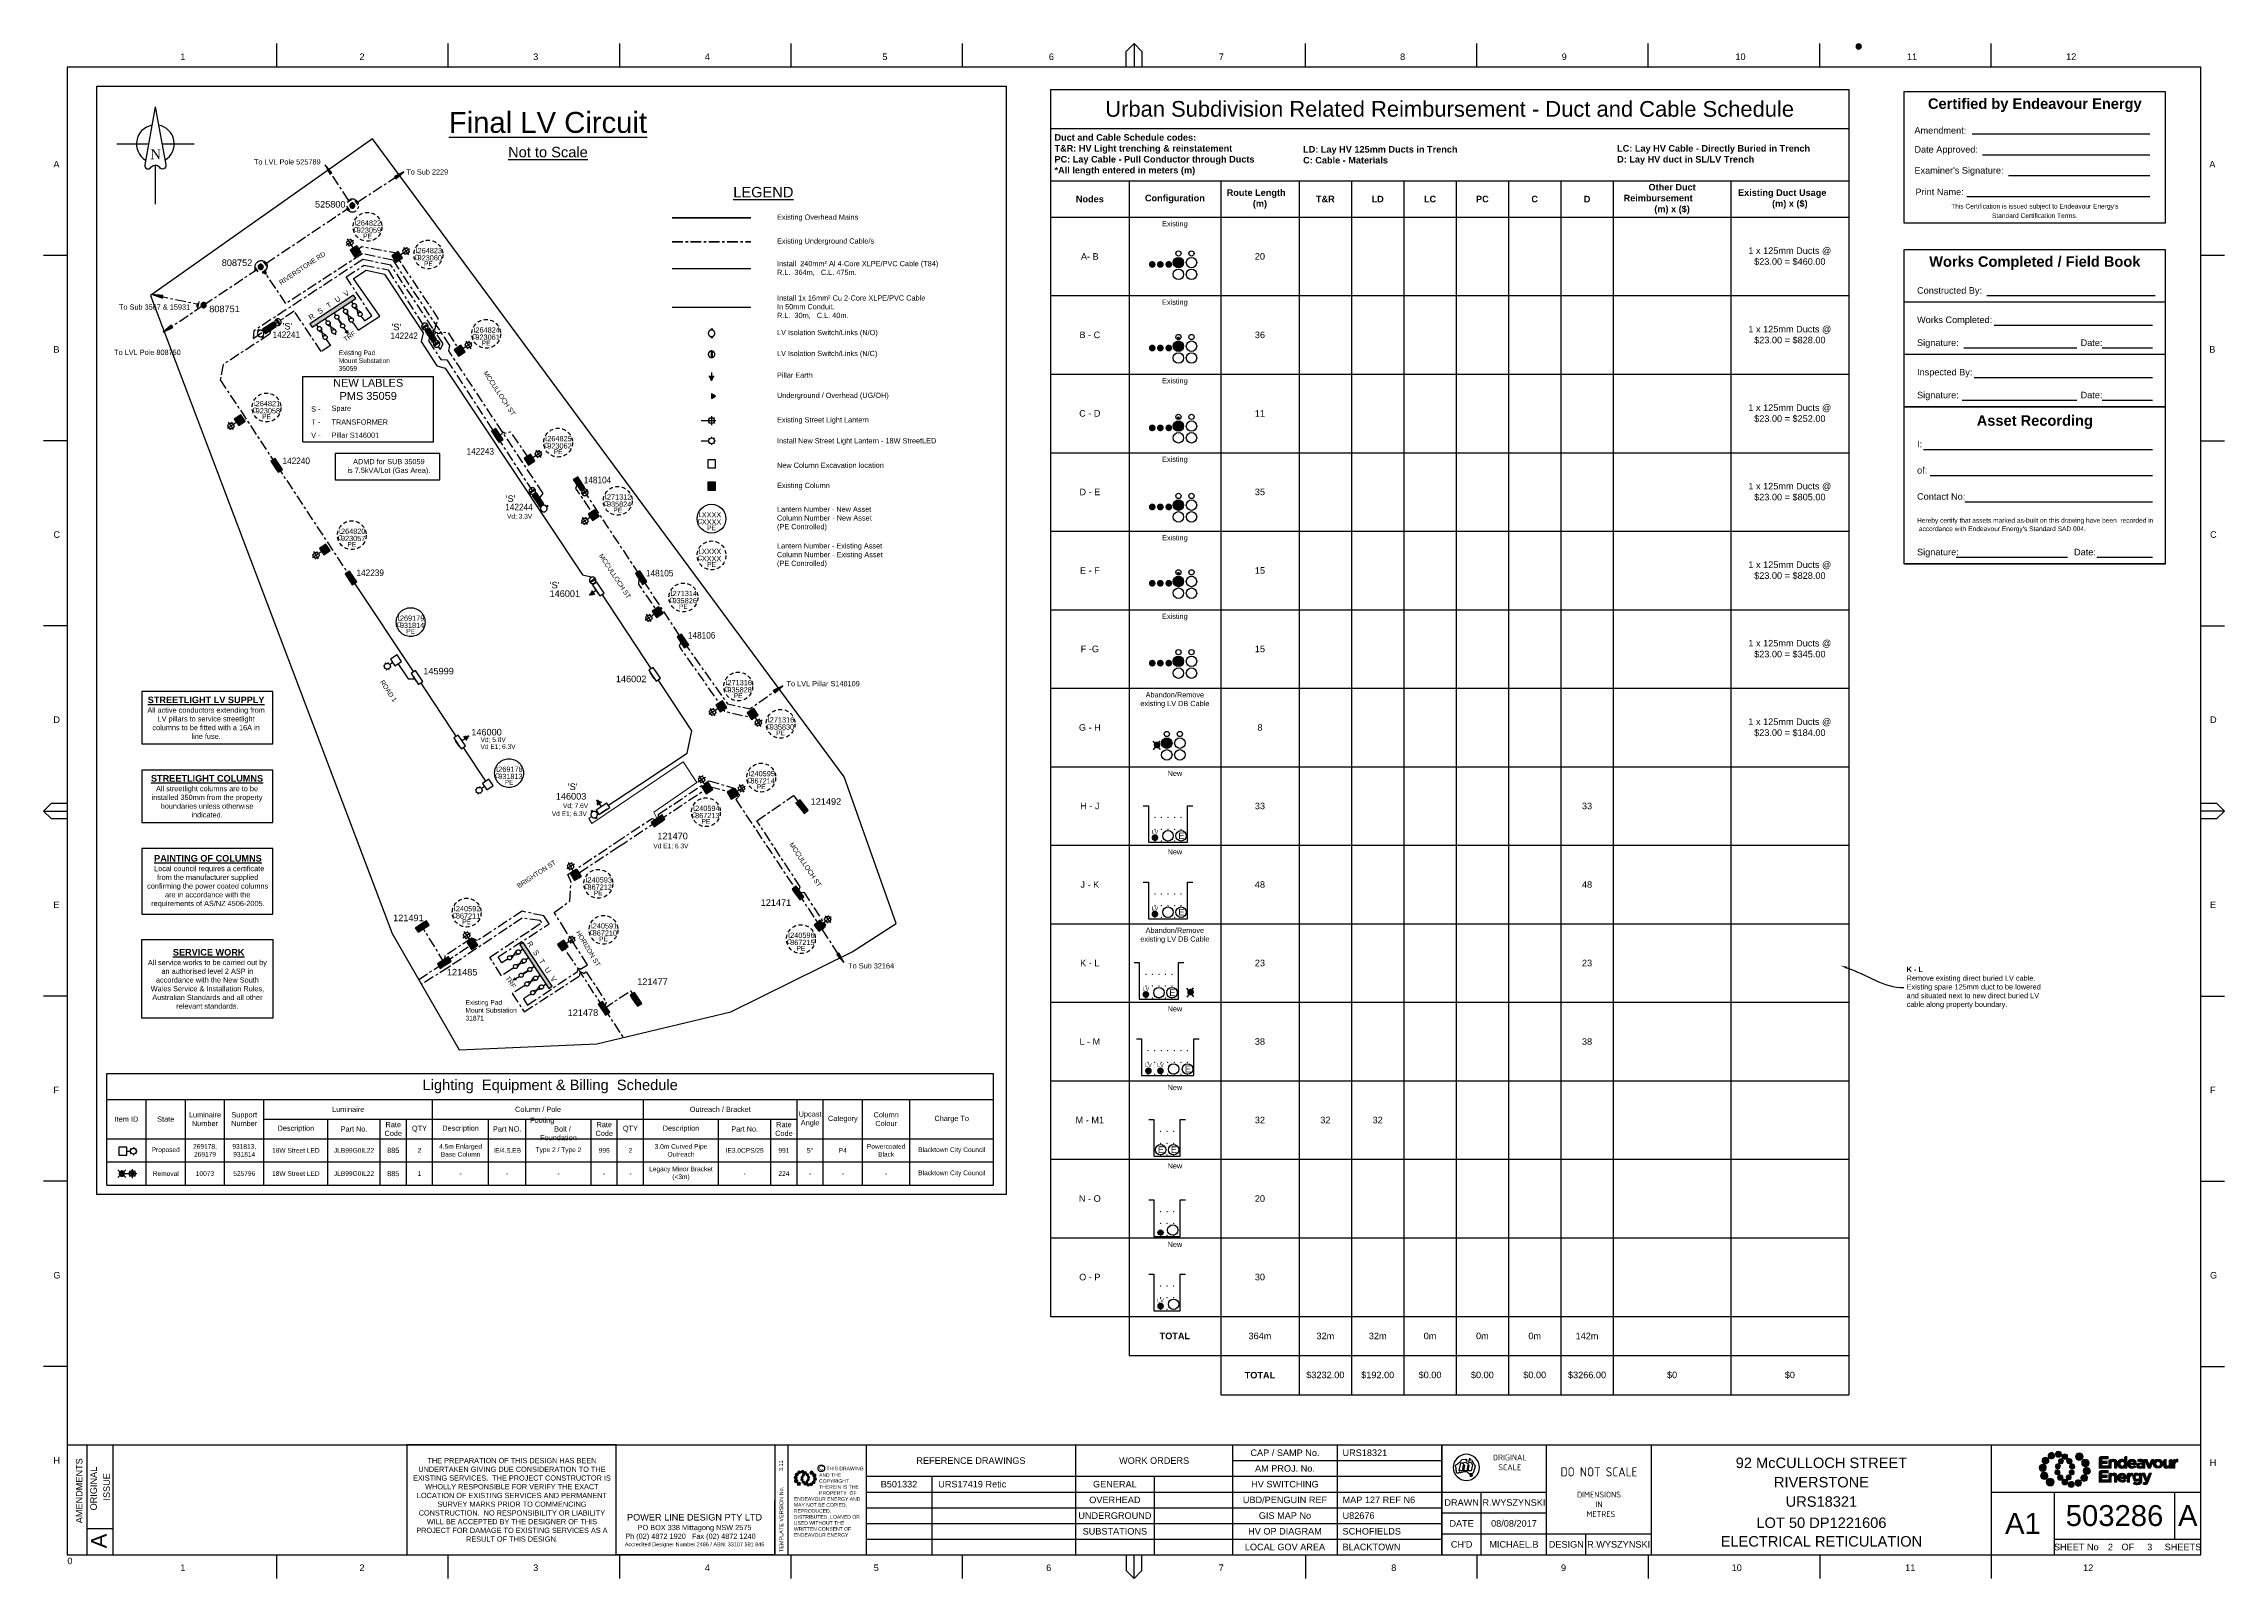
# Paper-space layout 'Circuits' of a CAD drawing. Header units: metres, sheet in millimetres. Extents: x -9 to 824, y -9 to 577.
# The model-space entities are those that its viewports show. They can reach past a viewport. Long polylines and large blocks are cut down to what shows.
import ezdxf
from ezdxf import colors
from ezdxf.entities.mleader import LeaderData, LeaderLine
from ezdxf.enums import TextEntityAlignment as Align
from ezdxf.math import Vec2, Vec3

# ---------------------------------------------------------------- set-up
doc = ezdxf.new("R2010")
doc.units = ezdxf.units.M
for name, pattern in [('Cable Exist OH', [1, 1, 0]), ('Cable Exist UG', [7, 4, -1, 1, -1]), ('Dash', [5, 3, -2])]:
    doc.linetypes.add(name, pattern=pattern)
doc.layers.get('0').update_dxf_attribs({"color": 6})
for name, color, linetype, lineweight in [('_User Dimensions', 140, 'Continuous', 13), ('_User_LV_Exist', 5, 'Continuous', 25), ('_User_SL_Exist', 4, 'Continuous', 25), ('Mains_LV_SL_EXT', 135, 'Continuous', 25)]:
    doc.layers.add(name, color=color, linetype=linetype, lineweight=lineweight)
doc.layers.add('_User Miscellaneous10', color=252, linetype='Continuous', lineweight=13, transparency=0.5)
for name, color, linetype in [('Equip_LV_EXT', 7, 'Continuous'), ('Equip_LV_NEW', 2, 'Continuous'), ('Equip_SP_SL_EXT', 7, 'Continuous'), ('Notes', 7, 'Continuous'), ('Notes_LV_MISC', 161, 'Continuous'), ('Notes_SL_MISC', 4, 'Continuous'), ('OH_Details_SP_MISC', 7, 'Continuous'), ('SupportsOH_SP_TR_HV_LV_SL_EXT', 7, 'Continuous'), ('UG_Details_SP_MISC', 7, 'Continuous')]:
    doc.layers.add(name, color=color, linetype=linetype)
doc.layers.add('Viewports', color=6, linetype='Continuous', plot=False)
doc.styles.add('ARIAL', font='arial.ttf', dxfattribs={"height": 2})
doc.styles.add('COLUMN_LABEL', font='arial.ttf', dxfattribs={"height": 2})
doc.styles.add('iecARIAL', font='arial.ttf', dxfattribs={"height": 2})
doc.styles.add('iecISOCP', font='isocp.shx')
doc.styles.add('iecNAME', font='times.ttf')
doc.styles.add('ieISOCP', font='arial.ttf', dxfattribs={"height": 1.5})
doc.styles.add('POLE_LABEL', font='arial.ttf', dxfattribs={"height": 2})
doc.styles.add('SL_LABEL', font='arial.ttf', dxfattribs={"height": 2})
doc.styles.get("Standard").update_dxf_attribs({"font": 'arial.ttf'})
doc.linetypes.add('Cable New UG', pattern='A,6,-0.05,["X",Standard,S=1.8,R=0,X=0,Y=-0.94],-1.8', length=7.85)
doc.linetypes.add('Cable o', pattern='A,4,-0.01,["O",Standard,S=1.5,R=0,X=0,Y=-0.75],-1.6', length=5.61)
doc.linetypes.add('Cable x', pattern='A,5,-0.05,["X",Standard,S=1.5,R=0,X=0,Y=-0.75],-1.45', length=6.5)
doc.linetypes.add('IE Trench HV', pattern='A,4,-0.4,["/",Standard,S=2,R=0,X=0.25,Y=-1],-1.6', length=6)

# ---------------------------------------------------------------- blocks, each defined once
blk = doc.blocks.new('NorthPnt 11(NP11)')
for p, q in [((-19.7, 0), (-3.5, 0)), ((-0.1, -10.9), (-0.1, -30.8)), ((3.3, 0), (19.7, 0))]:
    blk.add_line(p, q)
for points in [[(-0.1, 18.8), (-5.4, -10.7, 0.877048), (-2.3, -11.9, -0.1543), (-0.1, -10.9, 0.090511)], [(-0.1, 18.8), (5.3, -10.7, -0.877048), (2.1, -11.9, 0.1543), (-0.1, -10.9, -0.090511)]]:
    blk.add_lwpolyline(points, format="xyb")
for start, end in [(100.5988, 238.8643), (300.0994, 80.4374)]:
    blk.add_arc((0, 0), 9.64, start, end)
at = {"style": 'iecNAME'}
blk.add_text('N', height=5.02, dxfattribs=at).set_placement((-2.6, -7.8))
blk = doc.blocks.new('EE_LOGO_SMALL')
at = {"layer": 'Notes'}
h = blk.add_hatch(color=256, dxfattribs=at)
edge = h.paths.add_edge_path()
edge.add_spline(control_points=[(-8.4, 2), (-9.2, 2), (-9.8, 1.4), (-9.8, 0.7), (-9.9, -0.1), (-9.3, -0.7), (-8.6, -0.8), (-7.8, -0.8), (-7.2, -0.2), (-7.1, 0.5), (-7.1, 1.3), (-7.7, 1.9), (-8.4, 2)], knot_values=[0, 0, 0, 0, 1, 1, 1, 2, 2, 2, 3, 3, 3, 4, 4, 4, 4], degree=3, periodic=0)
h = blk.add_hatch(color=256, dxfattribs=at)
edge = h.paths.add_edge_path()
edge.add_spline(control_points=[(-6.8, 4.5), (-7.4, 4.8), (-8.2, 4.6), (-8.6, 4), (-8.9, 3.4), (-8.7, 2.6), (-8.1, 2.2), (-7.5, 1.9), (-6.7, 2.1), (-6.3, 2.7), (-6, 3.3), (-6.2, 4.1), (-6.8, 4.5)], knot_values=[0, 0, 0, 0, 1, 1, 1, 2, 2, 2, 3, 3, 3, 4, 4, 4, 4], degree=3, periodic=0)
h = blk.add_hatch(color=256, dxfattribs=at)
edge = h.paths.add_edge_path()
edge.add_spline(control_points=[(-4.2, 5.9), (-4.6, 6.5), (-5.3, 6.6), (-5.9, 6.3), (-6.4, 5.9), (-6.6, 5.1), (-6.2, 4.6), (-5.9, 4), (-5.1, 3.8), (-4.6, 4.2), (-4, 4.6), (-3.8, 5.3), (-4.2, 5.9)], knot_values=[0, 0, 0, 0, 1, 1, 1, 2, 2, 2, 3, 3, 3, 4, 4, 4, 4], degree=3, periodic=0)
h = blk.add_hatch(color=256, dxfattribs=at)
edge = h.paths.add_edge_path()
edge.add_spline(control_points=[(-1.3, 5.9), (-1.4, 6.5), (-2, 7), (-2.6, 6.9), (-3.3, 6.9), (-3.7, 6.3), (-3.7, 5.6), (-3.6, 5), (-3, 4.5), (-2.4, 4.6), (-1.7, 4.7), (-1.3, 5.2), (-1.3, 5.9)], knot_values=[0, 0, 0, 0, 1, 1, 1, 2, 2, 2, 3, 3, 3, 4, 4, 4, 4], degree=3, periodic=0)
h = blk.add_hatch(color=256, dxfattribs=at)
edge = h.paths.add_edge_path()
edge.add_spline(control_points=[(-2.5, 2.1), (-3, 2.2), (-3.5, 1.9), (-3.6, 1.3), (-3.7, 0.8), (-3.4, 0.3), (-2.9, 0.2), (-2.4, 0.1), (-1.9, 0.4), (-1.8, 0.9), (-1.7, 1.5), (-2, 2), (-2.5, 2.1)], knot_values=[0, 0, 0, 0, 1, 1, 1, 2, 2, 2, 3, 3, 3, 4, 4, 4, 4], degree=3, periodic=0)
h = blk.add_hatch(color=256, dxfattribs=at)
edge = h.paths.add_edge_path()
edge.add_spline(control_points=[(1, 4.9), (1, 4.3), (0.5, 3.8), (-0.1, 3.8), (-0.7, 3.8), (-1.2, 4.3), (-1.2, 4.9), (-1.2, 5.5), (-0.7, 6), (-0.1, 6), (0.5, 6), (1, 5.5), (1, 4.9)], knot_values=[0, 0, 0, 0, 1, 1, 1, 2, 2, 2, 3, 3, 3, 4, 4, 4, 4], degree=3, periodic=0)
edge = h.paths.add_edge_path()
edge.add_spline(control_points=[(-1.4, 4), (-1.9, 4.1), (-2.4, 3.8), (-2.5, 3.3), (-2.6, 2.7), (-2.3, 2.2), (-1.8, 2.1), (-1.3, 2), (-0.7, 2.3), (-0.6, 2.9), (-0.5, 3.4), (-0.9, 3.9), (-1.4, 4)], knot_values=[0, 0, 0, 0, 1, 1, 1, 2, 2, 2, 3, 3, 3, 4, 4, 4, 4], degree=3, periodic=0)
h = blk.add_hatch(color=256, dxfattribs=at)
edge = h.paths.add_edge_path()
edge.add_spline(control_points=[(2.3, 2.4), (2.8, 2.8), (2.8, 3.4), (2.4, 3.9), (2, 4.3), (1.4, 4.3), (0.9, 3.9), (0.5, 3.6), (0.5, 2.9), (0.9, 2.5), (1.2, 2), (1.9, 2), (2.3, 2.4)], knot_values=[0, 0, 0, 0, 1, 1, 1, 2, 2, 2, 3, 3, 3, 4, 4, 4, 4], degree=3, periodic=0)
edge = h.paths.add_edge_path()
edge.add_spline(control_points=[(1, 4.9), (1, 4.3), (0.5, 3.8), (-0.1, 3.8), (-0.7, 3.8), (-1.2, 4.3), (-1.2, 4.9), (-1.2, 5.5), (-0.7, 6), (-0.1, 6), (0.5, 6), (1, 5.5), (1, 4.9)], knot_values=[0, 0, 0, 0, 1, 1, 1, 2, 2, 2, 3, 3, 3, 4, 4, 4, 4], degree=3, periodic=0)
h = blk.add_hatch(color=256, dxfattribs=at)
edge = h.paths.add_edge_path()
edge.add_spline(control_points=[(1, 4.9), (1, 4.3), (0.5, 3.8), (-0.1, 3.8), (-0.7, 3.8), (-1.2, 4.3), (-1.2, 4.9), (-1.2, 5.5), (-0.7, 6), (-0.1, 6), (0.5, 6), (1, 5.5), (1, 4.9)], knot_values=[0, 0, 0, 0, 1, 1, 1, 2, 2, 2, 3, 3, 3, 4, 4, 4, 4], degree=3, periodic=0)
edge = h.paths.add_edge_path(flags=16)
edge.add_spline(control_points=[(1, 4.9), (1, 4.3), (0.5, 3.8), (-0.1, 3.8), (-0.7, 3.8), (-1.2, 4.3), (-1.2, 4.9), (-1.2, 5.5), (-0.7, 6), (-0.1, 6), (0.5, 6), (1, 5.5), (1, 4.9)], knot_values=[0, 0, 0, 0, 1, 1, 1, 2, 2, 2, 3, 3, 3, 4, 4, 4, 4], degree=3, periodic=0)
h = blk.add_hatch(color=256, dxfattribs=at)
edge = h.paths.add_edge_path()
edge.add_spline(control_points=[(3, 0.2), (3.5, 0.3), (3.8, 0.9), (3.7, 1.4), (3.6, 1.9), (3, 2.3), (2.5, 2.1), (1.9, 2), (1.6, 1.4), (1.8, 0.9), (1.9, 0.4), (2.5, 0.1), (3, 0.2)], knot_values=[0, 0, 0, 0, 1, 1, 1, 2, 2, 2, 3, 3, 3, 4, 4, 4, 4], degree=3, periodic=0)
h = blk.add_hatch(color=256, dxfattribs=at)
edge = h.paths.add_edge_path()
edge.add_spline(control_points=[(7, 4.9), (7, 4), (6.3, 3.4), (5.5, 3.4), (4.6, 3.4), (4, 4), (4, 4.9), (4, 5.7), (4.6, 6.4), (5.5, 6.4), (6.3, 6.4), (7, 5.7), (7, 4.9)], knot_values=[0, 0, 0, 0, 1, 1, 1, 2, 2, 2, 3, 3, 3, 4, 4, 4, 4], degree=3, periodic=0)
h = blk.add_hatch(color=256, dxfattribs=at)
edge = h.paths.add_edge_path()
edge.add_spline(control_points=[(8.4, 1.1), (9.1, 1.5), (9.4, 2.3), (9.1, 3), (8.8, 3.7), (7.9, 4.1), (7.2, 3.8), (6.5, 3.4), (6.2, 2.6), (6.5, 1.9), (6.8, 1.2), (7.7, 0.8), (8.4, 1.1)], knot_values=[0, 0, 0, 0, 1, 1, 1, 2, 2, 2, 3, 3, 3, 4, 4, 4, 4], degree=3, periodic=0)
h = blk.add_hatch(color=256, dxfattribs=at)
edge = h.paths.add_edge_path()
edge.add_spline(control_points=[(8.3, -1.9), (9, -1.9), (9.7, -1.4), (9.7, -0.6), (9.7, 0.1), (9.2, 0.8), (8.4, 0.8), (7.7, 0.8), (7, 0.3), (7, -0.5), (6.9, -1.2), (7.5, -1.9), (8.3, -1.9)], knot_values=[0, 0, 0, 0, 1, 1, 1, 2, 2, 2, 3, 3, 3, 4, 4, 4, 4], degree=3, periodic=0)
h = blk.add_hatch(color=256, dxfattribs=at)
edge = h.paths.add_edge_path()
edge.add_spline(control_points=[(-8.5, -1.1), (-9.2, -1.4), (-9.6, -2.3), (-9.3, -3), (-8.9, -3.7), (-8.1, -4), (-7.4, -3.7), (-6.7, -3.4), (-6.3, -2.5), (-6.6, -1.8), (-7, -1.1), (-7.8, -0.8), (-8.5, -1.1)], knot_values=[0, 0, 0, 0, 1, 1, 1, 2, 2, 2, 3, 3, 3, 4, 4, 4, 4], degree=3, periodic=0)
h = blk.add_hatch(color=256, dxfattribs=at)
edge = h.paths.add_edge_path()
edge.add_spline(control_points=[(-7.1, -4.8), (-7.1, -4), (-6.5, -3.3), (-5.6, -3.3), (-4.8, -3.3), (-4.1, -4), (-4.1, -4.8), (-4.1, -5.7), (-4.8, -6.3), (-5.6, -6.3), (-6.5, -6.3), (-7.1, -5.7), (-7.1, -4.8)], knot_values=[0, 0, 0, 0, 1, 1, 1, 2, 2, 2, 3, 3, 3, 4, 4, 4, 4], degree=3, periodic=0)
h = blk.add_hatch(color=256, dxfattribs=at)
edge = h.paths.add_edge_path()
edge.add_spline(control_points=[(-3.1, -0.2), (-3.7, -0.3), (-4, -0.8), (-3.8, -1.4), (-3.7, -1.9), (-3.2, -2.2), (-2.6, -2.1), (-2.1, -1.9), (-1.8, -1.4), (-1.9, -0.9), (-2.1, -0.3), (-2.6, 0), (-3.1, -0.2)], knot_values=[0, 0, 0, 0, 1, 1, 1, 2, 2, 2, 3, 3, 3, 4, 4, 4, 4], degree=3, periodic=0)
h = blk.add_hatch(color=256, dxfattribs=at)
edge = h.paths.add_edge_path()
edge.add_spline(control_points=[(-2.5, -2.3), (-2.9, -2.7), (-3, -3.4), (-2.6, -3.8), (-2.2, -4.2), (-1.5, -4.3), (-1.1, -3.9), (-0.7, -3.5), (-0.6, -2.8), (-1, -2.4), (-1.4, -2), (-2, -1.9), (-2.5, -2.3)], knot_values=[0, 0, 0, 0, 1, 1, 1, 2, 2, 2, 3, 3, 3, 4, 4, 4, 4], degree=3, periodic=0)
h = blk.add_hatch(color=256, dxfattribs=at)
edge = h.paths.add_edge_path()
edge.add_spline(control_points=[(-1.2, -4.8), (-1.2, -4.2), (-0.7, -3.7), (-0.1, -3.7), (0.5, -3.7), (1, -4.2), (1, -4.8), (1, -5.4), (0.5, -5.9), (-0.1, -5.9), (-0.7, -5.9), (-1.2, -5.4), (-1.2, -4.8)], knot_values=[0, 0, 0, 0, 1, 1, 1, 2, 2, 2, 3, 3, 3, 4, 4, 4, 4], degree=3, periodic=0)
h = blk.add_hatch(color=256, dxfattribs=at)
edge = h.paths.add_edge_path()
edge.add_spline(control_points=[(1.2, -3.9), (1.7, -4.1), (2.2, -3.7), (2.3, -3.2), (2.5, -2.7), (2.1, -2.2), (1.6, -2.1), (1.1, -2), (0.6, -2.3), (0.5, -2.8), (0.4, -3.3), (0.7, -3.8), (1.2, -3.9)], knot_values=[0, 0, 0, 0, 1, 1, 1, 2, 2, 2, 3, 3, 3, 4, 4, 4, 4], degree=3, periodic=0)
h = blk.add_hatch(color=256, dxfattribs=at)
edge = h.paths.add_edge_path()
edge.add_spline(control_points=[(1.2, -5.8), (1.3, -6.5), (1.8, -6.9), (2.5, -6.9), (3.1, -6.8), (3.6, -6.2), (3.5, -5.6), (3.4, -5), (2.9, -4.5), (2.2, -4.6), (1.6, -4.6), (1.1, -5.2), (1.2, -5.8)], knot_values=[0, 0, 0, 0, 1, 1, 1, 2, 2, 2, 3, 3, 3, 4, 4, 4, 4], degree=3, periodic=0)
h = blk.add_hatch(color=256, dxfattribs=at)
edge = h.paths.add_edge_path()
edge.add_spline(control_points=[(2.4, -2), (2.9, -2.1), (3.4, -1.8), (3.5, -1.3), (3.6, -0.8), (3.3, -0.3), (2.8, -0.2), (2.2, -0.1), (1.7, -0.4), (1.6, -0.9), (1.5, -1.4), (1.8, -1.9), (2.4, -2)], knot_values=[0, 0, 0, 0, 1, 1, 1, 2, 2, 2, 3, 3, 3, 4, 4, 4, 4], degree=3, periodic=0)
h = blk.add_hatch(color=256, dxfattribs=at)
edge = h.paths.add_edge_path()
edge.add_spline(control_points=[(4, -5.8), (4.4, -6.4), (5.2, -6.6), (5.7, -6.2), (6.3, -5.8), (6.5, -5.1), (6.1, -4.5), (5.7, -4), (5, -3.8), (4.4, -4.2), (3.8, -4.5), (3.7, -5.3), (4, -5.8)], knot_values=[0, 0, 0, 0, 1, 1, 1, 2, 2, 2, 3, 3, 3, 4, 4, 4, 4], degree=3, periodic=0)
h = blk.add_hatch(color=256, dxfattribs=at)
edge = h.paths.add_edge_path()
edge.add_spline(control_points=[(6.7, -4.4), (7.3, -4.8), (8.1, -4.6), (8.4, -4), (8.8, -3.3), (8.6, -2.6), (8, -2.2), (7.3, -1.8), (6.6, -2.1), (6.2, -2.7), (5.8, -3.3), (6, -4.1), (6.7, -4.4)], knot_values=[0, 0, 0, 0, 1, 1, 1, 2, 2, 2, 3, 3, 3, 4, 4, 4, 4], degree=3, periodic=0)
at = {"layer": 'Notes', "lineweight": 0}
for points in [[(1.8, 2.1), (1.8, 2.1)], [(-2, -2.1), (-2, -2.1)]]:
    blk.add_lwpolyline(points, dxfattribs=at)
for points in [[(-8.4, 2), (-9.2, 2), (-9.8, 1.4), (-9.8, 0.7), (-9.9, -0.1), (-9.3, -0.7), (-8.6, -0.8), (-7.8, -0.8), (-7.2, -0.2), (-7.1, 0.5), (-7.1, 1.3), (-7.7, 1.9), (-8.4, 2)], [(-6.8, 4.5), (-7.4, 4.8), (-8.2, 4.6), (-8.6, 4), (-8.9, 3.4), (-8.7, 2.6), (-8.1, 2.2), (-7.5, 1.9), (-6.7, 2.1), (-6.3, 2.7), (-6, 3.3), (-6.2, 4.1), (-6.8, 4.5)], [(-4.2, 5.9), (-4.6, 6.5), (-5.3, 6.6), (-5.9, 6.3), (-6.4, 5.9), (-6.6, 5.1), (-6.2, 4.6), (-5.9, 4), (-5.1, 3.8), (-4.6, 4.2), (-4, 4.6), (-3.8, 5.3), (-4.2, 5.9)], [(-1.3, 5.9), (-1.4, 6.5), (-2, 7), (-2.6, 6.9), (-3.3, 6.9), (-3.7, 6.3), (-3.7, 5.6), (-3.6, 5), (-3, 4.5), (-2.4, 4.6), (-1.7, 4.7), (-1.3, 5.2), (-1.3, 5.9)], [(-2.5, 2.1), (-3, 2.2), (-3.5, 1.9), (-3.6, 1.3), (-3.7, 0.8), (-3.4, 0.3), (-2.9, 0.2), (-2.4, 0.1), (-1.9, 0.4), (-1.8, 0.9), (-1.7, 1.5), (-2, 2), (-2.5, 2.1)], [(-1.4, 4), (-1.9, 4.1), (-2.4, 3.8), (-2.5, 3.3), (-2.6, 2.7), (-2.3, 2.2), (-1.8, 2.1), (-1.3, 2), (-0.7, 2.3), (-0.6, 2.9), (-0.5, 3.4), (-0.9, 3.9), (-1.4, 4)], [(1, 4.9), (1, 4.3), (0.5, 3.8), (-0.1, 3.8), (-0.7, 3.8), (-1.2, 4.3), (-1.2, 4.9), (-1.2, 5.5), (-0.7, 6), (-0.1, 6), (0.5, 6), (1, 5.5), (1, 4.9)], [(1, 4.9), (1, 4.3), (0.5, 3.8), (-0.1, 3.8), (-0.7, 3.8), (-1.2, 4.3), (-1.2, 4.9), (-1.2, 5.5), (-0.7, 6), (-0.1, 6), (0.5, 6), (1, 5.5), (1, 4.9)], [(2.3, 2.4), (2.8, 2.8), (2.8, 3.4), (2.4, 3.9), (2, 4.3), (1.4, 4.3), (0.9, 3.9), (0.5, 3.6), (0.5, 2.9), (0.9, 2.5), (1.2, 2), (1.9, 2), (2.3, 2.4)], [(3, 0.2), (3.5, 0.3), (3.8, 0.9), (3.7, 1.4), (3.6, 1.9), (3, 2.3), (2.5, 2.1), (1.9, 2), (1.6, 1.4), (1.8, 0.9), (1.9, 0.4), (2.5, 0.1), (3, 0.2)], [(7, 4.9), (7, 4), (6.3, 3.4), (5.5, 3.4), (4.6, 3.4), (4, 4), (4, 4.9), (4, 5.7), (4.6, 6.4), (5.5, 6.4), (6.3, 6.4), (7, 5.7), (7, 4.9)], [(8.4, 1.1), (9.1, 1.5), (9.4, 2.3), (9.1, 3), (8.8, 3.7), (7.9, 4.1), (7.2, 3.8), (6.5, 3.4), (6.2, 2.6), (6.5, 1.9), (6.8, 1.2), (7.7, 0.8), (8.4, 1.1)], [(8.3, -1.9), (9, -1.9), (9.7, -1.4), (9.7, -0.6), (9.7, 0.1), (9.2, 0.8), (8.4, 0.8), (7.7, 0.8), (7, 0.3), (7, -0.5), (6.9, -1.2), (7.5, -1.9), (8.3, -1.9)], [(-8.5, -1.1), (-9.2, -1.4), (-9.6, -2.3), (-9.3, -3), (-8.9, -3.7), (-8.1, -4), (-7.4, -3.7), (-6.7, -3.4), (-6.3, -2.5), (-6.6, -1.8), (-7, -1.1), (-7.8, -0.8), (-8.5, -1.1)], [(-7.1, -4.8), (-7.1, -4), (-6.5, -3.3), (-5.6, -3.3), (-4.8, -3.3), (-4.1, -4), (-4.1, -4.8), (-4.1, -5.7), (-4.8, -6.3), (-5.6, -6.3), (-6.5, -6.3), (-7.1, -5.7), (-7.1, -4.8)], [(-3.1, -0.2), (-3.7, -0.3), (-4, -0.8), (-3.8, -1.4), (-3.7, -1.9), (-3.2, -2.2), (-2.6, -2.1), (-2.1, -1.9), (-1.8, -1.4), (-1.9, -0.9), (-2.1, -0.3), (-2.6, 0), (-3.1, -0.2)], [(-2.5, -2.3), (-2.9, -2.7), (-3, -3.4), (-2.6, -3.8), (-2.2, -4.2), (-1.5, -4.3), (-1.1, -3.9), (-0.7, -3.5), (-0.6, -2.8), (-1, -2.4), (-1.4, -2), (-2, -1.9), (-2.5, -2.3)], [(-1.2, -4.8), (-1.2, -4.2), (-0.7, -3.7), (-0.1, -3.7), (0.5, -3.7), (1, -4.2), (1, -4.8), (1, -5.4), (0.5, -5.9), (-0.1, -5.9), (-0.7, -5.9), (-1.2, -5.4), (-1.2, -4.8)], [(1.2, -3.9), (1.7, -4.1), (2.2, -3.7), (2.3, -3.2), (2.5, -2.7), (2.1, -2.2), (1.6, -2.1), (1.1, -2), (0.6, -2.3), (0.5, -2.8), (0.4, -3.3), (0.7, -3.8), (1.2, -3.9)], [(1.2, -5.8), (1.3, -6.5), (1.8, -6.9), (2.5, -6.9), (3.1, -6.8), (3.6, -6.2), (3.5, -5.6), (3.4, -5), (2.9, -4.5), (2.2, -4.6), (1.6, -4.6), (1.1, -5.2), (1.2, -5.8)], [(2.4, -2), (2.9, -2.1), (3.4, -1.8), (3.5, -1.3), (3.6, -0.8), (3.3, -0.3), (2.8, -0.2), (2.2, -0.1), (1.7, -0.4), (1.6, -0.9), (1.5, -1.4), (1.8, -1.9), (2.4, -2)], [(4, -5.8), (4.4, -6.4), (5.2, -6.6), (5.7, -6.2), (6.3, -5.8), (6.5, -5.1), (6.1, -4.5), (5.7, -4), (5, -3.8), (4.4, -4.2), (3.8, -4.5), (3.7, -5.3), (4, -5.8)], [(6.7, -4.4), (7.3, -4.8), (8.1, -4.6), (8.4, -4), (8.8, -3.3), (8.6, -2.6), (8, -2.2), (7.3, -1.8), (6.6, -2.1), (6.2, -2.7), (5.8, -3.3), (6, -4.1), (6.7, -4.4)]]:
    blk.add_open_spline(points, degree=3, knots=[0, 0, 0, 0, 1, 1, 1, 2, 2, 2, 3, 3, 3, 4, 4, 4, 4], dxfattribs=at)
blk = doc.blocks.new('EE_COPYRIGHT_A1')
at = {"layer": 'Notes'}
blk.add_circle((9.53, -0.82), 1.15, dxfattribs=at)
at = {"xscale": 0.4, "yscale": 0.4, "zscale": 0.4}
blk.add_blockref('EE_LOGO_SMALL', (3.96, -4.29), dxfattribs=at)
at = {"layer": 'Notes', "insert": (0, 0), "char_height": 1.25, "width": 24.1208, "attachment_point": 1, "style": 'ARIAL'}
blk.add_mtext('\\pt8.75;               ^I{\\H1.2x;C } THIS DRAWING\\P\\pi-8.75,l8.75,t8.75,20;       ^IAND THE ^I\\P\\pi0,t8.75;COPYRIGHT\\P\\pi-8.75,t1.25,8.75;^I^ITHEREIN IS THE PROPERTY  OF \\P\\pi0,l0,t1.25;ENDEAVOUR ENERGY AND MAY NOT BE COPIED, REPRODUCED, DISTRIBUTED, LOANED OR USED WITHOUT THE WRITTEN CONSENT OF ENDEAVOUR ENERGY', dxfattribs=at)
blk = doc.blocks.new('EE_LOGO')
h = blk.add_hatch(color=256)
edge = h.paths.add_edge_path()
edge.add_spline(control_points=[(-25.34, 1.94), (-26.08, 1.98), (-26.72, 1.41), (-26.77, 0.66), (-26.81, -0.09), (-26.24, -0.72), (-25.49, -0.77), (-24.74, -0.81), (-24.1, -0.24), (-24.06, 0.51), (-24.02, 1.25), (-24.59, 1.89), (-25.34, 1.94)], knot_values=[0, 0, 0, 0, 1, 1, 1, 2, 2, 2, 3, 3, 3, 4, 4, 4, 4], degree=3, periodic=0)
h = blk.add_hatch(color=256)
edge = h.paths.add_edge_path()
edge.add_spline(control_points=[(-23.73, 4.46), (-24.34, 4.81), (-25.13, 4.61), (-25.49, 3.99), (-25.85, 3.38), (-25.64, 2.59), (-25.03, 2.23), (-24.41, 1.87), (-23.63, 2.08), (-23.27, 2.69), (-22.91, 3.31), (-23.12, 4.1), (-23.73, 4.46)], knot_values=[0, 0, 0, 0, 1, 1, 1, 2, 2, 2, 3, 3, 3, 4, 4, 4, 4], degree=3, periodic=0)
h = blk.add_hatch(color=256)
edge = h.paths.add_edge_path()
edge.add_spline(control_points=[(-21.12, 5.87), (-21.48, 6.44), (-22.24, 6.61), (-22.81, 6.24), (-23.37, 5.88), (-23.54, 5.12), (-23.17, 4.55), (-22.81, 3.98), (-22.05, 3.82), (-21.48, 4.19), (-20.92, 4.55), (-20.75, 5.31), (-21.12, 5.87)], knot_values=[0, 0, 0, 0, 1, 1, 1, 2, 2, 2, 3, 3, 3, 4, 4, 4, 4], degree=3, periodic=0)
h = blk.add_hatch(color=256)
edge = h.paths.add_edge_path()
edge.add_spline(control_points=[(-19.43, 2.06), (-19.94, 2.17), (-20.44, 1.84), (-20.55, 1.33), (-20.66, 0.82), (-20.34, 0.32), (-19.83, 0.21), (-19.32, 0.1), (-18.81, 0.42), (-18.71, 0.93), (-18.59, 1.44), (-18.92, 1.95), (-19.43, 2.06)], knot_values=[0, 0, 0, 0, 1, 1, 1, 2, 2, 2, 3, 3, 3, 4, 4, 4, 4], degree=3, periodic=0)
h = blk.add_hatch(color=256)
edge = h.paths.add_edge_path()
edge.add_spline(control_points=[(-18.27, 5.87), (-18.34, 6.5), (-18.91, 6.97), (-19.54, 6.9), (-20.18, 6.84), (-20.65, 6.27), (-20.58, 5.63), (-20.52, 4.99), (-19.95, 4.53), (-19.31, 4.59), (-18.67, 4.66), (-18.21, 5.23), (-18.27, 5.87)], knot_values=[0, 0, 0, 0, 1, 1, 1, 2, 2, 2, 3, 3, 3, 4, 4, 4, 4], degree=3, periodic=0)
h = blk.add_hatch(color=256)
edge = h.paths.add_edge_path()
edge.add_spline(control_points=[(-15.91, 4.86), (-15.91, 4.26), (-16.4, 3.77), (-17, 3.77), (-17.6, 3.77), (-18.08, 4.26), (-18.08, 4.86), (-18.08, 5.46), (-17.6, 5.95), (-17, 5.95), (-16.4, 5.95), (-15.91, 5.46), (-15.91, 4.86)], knot_values=[0, 0, 0, 0, 1, 1, 1, 2, 2, 2, 3, 3, 3, 4, 4, 4, 4], degree=3, periodic=0)
edge = h.paths.add_edge_path()
edge.add_spline(control_points=[(-18.29, 3.97), (-18.8, 4.08), (-19.3, 3.76), (-19.41, 3.25), (-19.52, 2.74), (-19.2, 2.23), (-18.69, 2.12), (-18.18, 2.01), (-17.67, 2.33), (-17.56, 2.84), (-17.45, 3.35), (-17.78, 3.86), (-18.29, 3.97)], knot_values=[0, 0, 0, 0, 1, 1, 1, 2, 2, 2, 3, 3, 3, 4, 4, 4, 4], degree=3, periodic=0)
h = blk.add_hatch(color=256)
edge = h.paths.add_edge_path()
edge.add_spline(control_points=[(-14.59, 2.36), (-14.16, 2.75), (-14.12, 3.41), (-14.51, 3.84), (-14.89, 4.27), (-15.55, 4.31), (-15.99, 3.93), (-16.42, 3.54), (-16.46, 2.88), (-16.07, 2.45), (-15.69, 2.01), (-15.02, 1.98), (-14.59, 2.36)], knot_values=[0, 0, 0, 0, 1, 1, 1, 2, 2, 2, 3, 3, 3, 4, 4, 4, 4], degree=3, periodic=0)
edge = h.paths.add_edge_path()
edge.add_spline(control_points=[(-15.91, 4.86), (-15.91, 4.26), (-16.4, 3.77), (-17, 3.77), (-17.6, 3.77), (-18.08, 4.26), (-18.08, 4.86), (-18.08, 5.46), (-17.6, 5.95), (-17, 5.95), (-16.4, 5.95), (-15.91, 5.46), (-15.91, 4.86)], knot_values=[0, 0, 0, 0, 1, 1, 1, 2, 2, 2, 3, 3, 3, 4, 4, 4, 4], degree=3, periodic=0)
h = blk.add_hatch(color=256)
edge = h.paths.add_edge_path()
edge.add_spline(control_points=[(-15.91, 4.86), (-15.91, 4.26), (-16.4, 3.77), (-17, 3.77), (-17.6, 3.77), (-18.08, 4.26), (-18.08, 4.86), (-18.08, 5.46), (-17.6, 5.95), (-17, 5.95), (-16.4, 5.95), (-15.91, 5.46), (-15.91, 4.86)], knot_values=[0, 0, 0, 0, 1, 1, 1, 2, 2, 2, 3, 3, 3, 4, 4, 4, 4], degree=3, periodic=0)
edge = h.paths.add_edge_path(flags=16)
edge.add_spline(control_points=[(-15.91, 4.86), (-15.91, 4.26), (-16.4, 3.77), (-17, 3.77), (-17.6, 3.77), (-18.08, 4.26), (-18.08, 4.86), (-18.08, 5.46), (-17.6, 5.95), (-17, 5.95), (-16.4, 5.95), (-15.91, 5.46), (-15.91, 4.86)], knot_values=[0, 0, 0, 0, 1, 1, 1, 2, 2, 2, 3, 3, 3, 4, 4, 4, 4], degree=3, periodic=0)
h = blk.add_hatch(color=256)
edge = h.paths.add_edge_path()
edge.add_spline(control_points=[(-13.94, 0.18), (-13.41, 0.32), (-13.09, 0.87), (-13.23, 1.4), (-13.37, 1.93), (-13.92, 2.25), (-14.45, 2.11), (-14.98, 1.97), (-15.3, 1.42), (-15.16, 0.89), (-15.02, 0.36), (-14.47, 0.04), (-13.94, 0.18)], knot_values=[0, 0, 0, 0, 1, 1, 1, 2, 2, 2, 3, 3, 3, 4, 4, 4, 4], degree=3, periodic=0)
h = blk.add_hatch(color=256)
edge = h.paths.add_edge_path()
edge.add_spline(control_points=[(-9.93, 4.86), (-9.93, 4.03), (-10.61, 3.35), (-11.44, 3.35), (-12.28, 3.35), (-12.95, 4.03), (-12.95, 4.86), (-12.95, 5.69), (-12.28, 6.37), (-11.44, 6.37), (-10.61, 6.37), (-9.93, 5.69), (-9.93, 4.86)], knot_values=[0, 0, 0, 0, 1, 1, 1, 2, 2, 2, 3, 3, 3, 4, 4, 4, 4], degree=3, periodic=0)
h = blk.add_hatch(color=256)
edge = h.paths.add_edge_path()
edge.add_spline(control_points=[(-8.55, 1.13), (-7.83, 1.45), (-7.5, 2.29), (-7.82, 3.01), (-8.14, 3.73), (-8.98, 4.06), (-9.7, 3.74), (-10.42, 3.42), (-10.75, 2.58), (-10.43, 1.86), (-10.11, 1.14), (-9.27, 0.81), (-8.55, 1.13)], knot_values=[0, 0, 0, 0, 1, 1, 1, 2, 2, 2, 3, 3, 3, 4, 4, 4, 4], degree=3, periodic=0)
h = blk.add_hatch(color=256)
edge = h.paths.add_edge_path()
edge.add_spline(control_points=[(-8.66, -1.92), (-7.91, -1.96), (-7.27, -1.39), (-7.23, -0.64), (-7.19, 0.1), (-7.76, 0.74), (-8.51, 0.78), (-9.25, 0.83), (-9.89, 0.26), (-9.94, -0.49), (-9.98, -1.24), (-9.41, -1.88), (-8.66, -1.92)], knot_values=[0, 0, 0, 0, 1, 1, 1, 2, 2, 2, 3, 3, 3, 4, 4, 4, 4], degree=3, periodic=0)
h = blk.add_hatch(color=256)
edge = h.paths.add_edge_path()
edge.add_spline(control_points=[(-3.85, 0.44), (-3.85, 0.44), (-3.85, 4.25), (-3.85, 4.3), (-3.85, 4.35), (-3.85, 4.86), (-3.29, 4.86), (-2.74, 4.86), (-0.49, 4.86), (-0.49, 4.86), (-0.49, 4.86), (-0.49, 4), (-0.49, 4), (-0.49, 4), (-2.89, 4), (-2.89, 4), (-2.89, 4), (-2.89, 3.1), (-2.89, 3.1), (-2.89, 3.1), (-0.8, 3.1), (-0.8, 3.1), (-0.8, 3.1), (-0.8, 2.23), (-0.8, 2.23), (-0.8, 2.23), (-2.89, 2.23), (-2.89, 2.23), (-2.89, 2.23), (-2.89, 1.31), (-2.89, 1.31), (-2.89, 1.31), (-0.49, 1.31), (-0.49, 1.31), (-0.49, 1.31), (-0.49, 0.44), (-0.49, 0.44), (-0.49, 0.44), (-3.85, 0.44), (-3.85, 0.44)], knot_values=[0, 0, 0, 0, 1, 1, 1, 2, 2, 2, 3, 3, 3, 4, 4, 4, 5, 5, 5, 6, 6, 6, 7, 7, 7, 8, 8, 8, 9, 9, 9, 10, 10, 10, 11, 11, 11, 12, 12, 12, 13, 13, 13, 13], degree=3, periodic=0)
h = blk.add_hatch(color=256)
edge = h.paths.add_edge_path()
edge.add_spline(control_points=[(1.94, 0.44), (1.94, 0.44), (1.94, 2.33), (1.94, 2.33), (1.94, 2.78), (1.73, 3.02), (1.36, 3.02), (1, 3.02), (0.76, 2.78), (0.76, 2.33), (0.76, 2.33), (0.76, 0.44), (0.76, 0.44), (0.76, 0.44), (-0.2, 0.44), (-0.2, 0.44), (-0.2, 0.44), (-0.2, 3.21), (-0.2, 3.27), (-0.2, 3.33), (-0.2, 3.82), (0.36, 3.82), (0.76, 3.82), (0.76, 3.82), (0.76, 3.82), (0.76, 3.82), (0.76, 3.35), (0.76, 3.35), (0.98, 3.63), (1.27, 3.89), (1.75, 3.89), (2.48, 3.89), (2.9, 3.41), (2.9, 2.63), (2.9, 2.63), (2.9, 0.44), (2.9, 0.44), (2.9, 0.44), (1.94, 0.44), (1.94, 0.44)], knot_values=[0, 0, 0, 0, 1, 1, 1, 2, 2, 2, 3, 3, 3, 4, 4, 4, 5, 5, 5, 6, 6, 6, 7, 7, 7, 8, 8, 8, 9, 9, 9, 10, 10, 10, 11, 11, 11, 12, 12, 12, 13, 13, 13, 13], degree=3, periodic=0)
h = blk.add_hatch(color=256)
edge = h.paths.add_edge_path(flags=16)
edge.add_spline(control_points=[(5.8, 2.13), (5.8, 2.69), (5.43, 3.07), (4.98, 3.07), (4.53, 3.07), (4.15, 2.7), (4.15, 2.13), (4.15, 2.13), (4.15, 2.12), (4.15, 2.12), (4.15, 1.56), (4.53, 1.19), (4.98, 1.19), (5.43, 1.19), (5.8, 1.56), (5.8, 2.12), (5.8, 2.12), (5.8, 2.13), (5.8, 2.13)], knot_values=[0, 0, 0, 0, 1, 1, 1, 2, 2, 2, 3, 3, 3, 4, 4, 4, 5, 5, 5, 6, 6, 6, 6], degree=3, periodic=0)
edge = h.paths.add_edge_path()
edge.add_spline(control_points=[(5.79, 0.44), (5.79, 0.44), (5.79, 0.92), (5.79, 0.92), (5.55, 0.6), (5.23, 0.37), (4.73, 0.37), (3.94, 0.37), (3.19, 0.99), (3.19, 2.12), (3.19, 2.12), (3.19, 2.13), (3.19, 2.13), (3.19, 3.26), (3.93, 3.88), (4.73, 3.88), (5.24, 3.88), (5.56, 3.65), (5.79, 3.38), (5.79, 3.38), (5.79, 4.27), (5.79, 4.3), (5.79, 4.34), (5.79, 4.86), (6.34, 4.86), (6.73, 4.86), (6.75, 4.86), (6.75, 4.86), (6.75, 4.86), (6.75, 0.44), (6.75, 0.44), (6.75, 0.44), (5.79, 0.44), (5.79, 0.44)], knot_values=[0, 0, 0, 0, 1, 1, 1, 2, 2, 2, 3, 3, 3, 4, 4, 4, 5, 5, 5, 6, 6, 6, 7, 7, 7, 8, 8, 8, 9, 9, 9, 10, 10, 10, 11, 11, 11, 11], degree=3, periodic=0)
h = blk.add_hatch(color=256)
edge = h.paths.add_edge_path()
edge.add_spline(control_points=[(8.69, 3.89), (7.7, 3.89), (7.01, 3.09), (7.01, 2.13), (7.01, 2.13), (7.01, 2.12), (7.01, 2.12), (7.01, 1.08), (7.77, 0.37), (8.78, 0.37), (9.39, 0.37), (9.85, 0.61), (10.16, 1), (10.16, 1), (9.62, 1.48), (9.62, 1.48), (9.35, 1.24), (9.12, 1.14), (8.79, 1.14), (8.33, 1.13), (8, 1.49), (7.95, 1.86), (7.91, 2.18), (7.93, 2.29), (7.95, 2.43), (8.02, 2.85), (8.29, 3.12), (8.69, 3.12), (9.09, 3.12), (9.34, 2.83), (9.4, 2.4), (9.4, 2.4), (8.14, 2.4), (8.14, 2.4), (8.14, 2.4), (8.12, 1.8), (8.64, 1.8), (9.17, 1.8), (10.32, 1.8), (10.32, 1.8), (10.33, 1.89), (10.34, 1.95), (10.34, 2.04), (10.34, 2.04), (10.34, 2.05), (10.34, 2.05), (10.34, 3.01), (9.82, 3.89), (8.69, 3.89)], knot_values=[0, 0, 0, 0, 1, 1, 1, 2, 2, 2, 3, 3, 3, 4, 4, 4, 5, 5, 5, 6, 6, 6, 7, 7, 7, 8, 8, 8, 9, 9, 9, 10, 10, 10, 11, 11, 11, 12, 12, 12, 13, 13, 13, 14, 14, 14, 15, 15, 15, 16, 16, 16, 16], degree=3, periodic=0)
h = blk.add_hatch(color=256)
edge = h.paths.add_edge_path(flags=16)
edge.add_spline(control_points=[(12.69, 1.8), (12.53, 1.88), (12.31, 1.93), (12.08, 1.93), (11.67, 1.93), (11.42, 1.77), (11.42, 1.46), (11.42, 1.46), (11.42, 1.45), (11.42, 1.45), (11.42, 1.19), (11.63, 1.04), (11.94, 1.04), (12.39, 1.04), (12.69, 1.29), (12.69, 1.63), (12.69, 1.63), (12.69, 1.8), (12.69, 1.8)], knot_values=[0, 0, 0, 0, 1, 1, 1, 2, 2, 2, 3, 3, 3, 4, 4, 4, 5, 5, 5, 6, 6, 6, 6], degree=3, periodic=0)
edge = h.paths.add_edge_path()
edge.add_spline(control_points=[(12.67, 0.44), (12.67, 0.44), (12.67, 0.81), (12.67, 0.81), (12.44, 0.55), (12.12, 0.38), (11.65, 0.38), (11.01, 0.38), (10.49, 0.74), (10.49, 1.41), (10.49, 1.41), (10.49, 1.42), (10.49, 1.42), (10.49, 2.16), (11.05, 2.5), (11.85, 2.5), (12.19, 2.5), (12.44, 2.45), (12.68, 2.37), (12.68, 2.37), (12.68, 2.42), (12.68, 2.42), (12.68, 2.82), (12.43, 3.07), (11.95, 3.07), (11.59, 3.07), (11.33, 3), (11.02, 2.89), (11.02, 2.89), (10.78, 3.62), (10.78, 3.62), (11.15, 3.78), (11.52, 3.89), (12.09, 3.89), (13.14, 3.89), (13.6, 3.35), (13.6, 2.43), (13.6, 2.43), (13.6, 0.44), (13.6, 0.44), (13.6, 0.44), (12.67, 0.44), (12.67, 0.44)], knot_values=[0, 0, 0, 0, 1, 1, 1, 2, 2, 2, 3, 3, 3, 4, 4, 4, 5, 5, 5, 6, 6, 6, 7, 7, 7, 8, 8, 8, 9, 9, 9, 10, 10, 10, 11, 11, 11, 12, 12, 12, 13, 13, 13, 14, 14, 14, 14], degree=3, periodic=0)
h = blk.add_hatch(color=256)
edge = h.paths.add_edge_path()
edge.add_spline(control_points=[(15.71, 0.44), (15.71, 0.44), (14.84, 0.44), (14.84, 0.44), (14.84, 0.44), (13.51, 3.83), (13.51, 3.83), (13.51, 3.83), (14.53, 3.83), (14.53, 3.83), (14.53, 3.83), (15.28, 1.58), (15.28, 1.58), (15.28, 1.58), (15.86, 3.3), (15.86, 3.3), (15.86, 3.3), (16.02, 3.83), (16.4, 3.83), (16.78, 3.83), (17.04, 3.83), (17.04, 3.83), (17.04, 3.83), (15.71, 0.44), (15.71, 0.44)], knot_values=[0, 0, 0, 0, 1, 1, 1, 2, 2, 2, 3, 3, 3, 4, 4, 4, 5, 5, 5, 6, 6, 6, 7, 7, 7, 8, 8, 8, 8], degree=3, periodic=0)
h = blk.add_hatch(color=256)
edge = h.paths.add_edge_path(flags=16)
edge.add_spline(control_points=[(19.52, 2.16), (19.52, 2.66), (19.16, 3.09), (18.63, 3.09), (18.08, 3.09), (17.75, 2.67), (17.75, 2.17), (17.75, 2.17), (17.75, 2.16), (17.75, 2.16), (17.75, 1.66), (18.11, 1.22), (18.64, 1.22), (19.19, 1.22), (19.52, 1.65), (19.52, 2.15), (19.52, 2.15), (19.52, 2.16), (19.52, 2.16)], knot_values=[0, 0, 0, 0, 1, 1, 1, 2, 2, 2, 3, 3, 3, 4, 4, 4, 5, 5, 5, 6, 6, 6, 6], degree=3, periodic=0)
edge = h.paths.add_edge_path()
edge.add_spline(control_points=[(18.63, 0.4), (17.58, 0.4), (16.8, 1.17), (16.8, 2.15), (16.8, 2.15), (16.8, 2.16), (16.8, 2.16), (16.8, 3.13), (17.59, 3.92), (18.64, 3.92), (19.69, 3.92), (20.46, 3.14), (20.46, 2.17), (20.46, 2.17), (20.46, 2.16), (20.46, 2.16), (20.46, 1.19), (19.68, 0.4), (18.63, 0.4)], knot_values=[0, 0, 0, 0, 1, 1, 1, 2, 2, 2, 3, 3, 3, 4, 4, 4, 5, 5, 5, 6, 6, 6, 6], degree=3, periodic=0)
h = blk.add_hatch(color=256)
edge = h.paths.add_edge_path()
edge.add_spline(control_points=[(22.86, 0.44), (22.86, 0.44), (22.86, 0.92), (22.86, 0.92), (22.64, 0.64), (22.36, 0.38), (21.87, 0.38), (21.15, 0.38), (20.72, 0.86), (20.72, 1.63), (20.72, 1.63), (20.72, 3.22), (20.72, 3.27), (20.72, 3.32), (20.72, 3.82), (21.28, 3.82), (21.68, 3.82), (21.68, 3.82), (21.68, 3.82), (21.68, 3.82), (21.68, 1.94), (21.68, 1.94), (21.68, 1.48), (21.9, 1.25), (22.26, 1.25), (22.63, 1.25), (22.86, 1.48), (22.86, 1.94), (22.86, 1.94), (22.86, 3.2), (22.86, 3.27), (22.86, 3.34), (22.87, 3.82), (23.42, 3.82), (23.82, 3.82), (23.82, 3.82), (23.82, 3.82), (23.82, 3.82), (23.82, 0.44), (23.82, 0.44), (23.82, 0.44), (22.86, 0.44), (22.86, 0.44)], knot_values=[0, 0, 0, 0, 1, 1, 1, 2, 2, 2, 3, 3, 3, 4, 4, 4, 5, 5, 5, 6, 6, 6, 7, 7, 7, 8, 8, 8, 9, 9, 9, 10, 10, 10, 11, 11, 11, 12, 12, 12, 13, 13, 13, 14, 14, 14, 14], degree=3, periodic=0)
h = blk.add_hatch(color=256)
edge = h.paths.add_edge_path()
edge.add_spline(control_points=[(26.09, 2.88), (25.46, 2.88), (25.06, 2.5), (25.06, 1.69), (25.06, 1.69), (25.06, 0.44), (25.06, 0.44), (25.06, 0.44), (24.1, 0.44), (24.1, 0.44), (24.1, 0.44), (24.1, 3.24), (24.1, 3.27), (24.1, 3.3), (24.1, 3.83), (24.66, 3.83), (25.22, 3.83), (25.06, 3.83), (25.06, 3.83), (25.06, 3.83), (25.06, 3.14), (25.06, 3.14), (25.26, 3.61), (25.58, 3.91), (26.14, 3.89), (26.14, 3.89), (26.14, 2.88), (26.14, 2.88), (26.14, 2.88), (26.09, 2.88), (26.09, 2.88)], knot_values=[0, 0, 0, 0, 1, 1, 1, 2, 2, 2, 3, 3, 3, 4, 4, 4, 5, 5, 5, 6, 6, 6, 7, 7, 7, 8, 8, 8, 9, 9, 9, 10, 10, 10, 10], degree=3, periodic=0)
h = blk.add_hatch(color=256)
edge = h.paths.add_edge_path()
edge.add_spline(control_points=[(-25.45, -1.11), (-26.17, -1.43), (-26.5, -2.27), (-26.18, -2.99), (-25.86, -3.71), (-25.02, -4.04), (-24.3, -3.72), (-23.58, -3.4), (-23.25, -2.56), (-23.57, -1.84), (-23.88, -1.12), (-24.72, -0.79), (-25.45, -1.11)], knot_values=[0, 0, 0, 0, 1, 1, 1, 2, 2, 2, 3, 3, 3, 4, 4, 4, 4], degree=3, periodic=0)
h = blk.add_hatch(color=256)
edge = h.paths.add_edge_path()
edge.add_spline(control_points=[(-24.06, -4.84), (-24.06, -4.01), (-23.39, -3.33), (-22.55, -3.33), (-21.72, -3.33), (-21.04, -4.01), (-21.04, -4.84), (-21.04, -5.68), (-21.72, -6.35), (-22.55, -6.35), (-23.39, -6.35), (-24.06, -5.68), (-24.06, -4.84)], knot_values=[0, 0, 0, 0, 1, 1, 1, 2, 2, 2, 3, 3, 3, 4, 4, 4, 4], degree=3, periodic=0)
h = blk.add_hatch(color=256)
edge = h.paths.add_edge_path()
edge.add_spline(control_points=[(-20.06, -0.16), (-20.59, -0.3), (-20.9, -0.85), (-20.76, -1.38), (-20.63, -1.91), (-20.08, -2.23), (-19.55, -2.09), (-19.02, -1.95), (-18.7, -1.4), (-18.84, -0.87), (-18.98, -0.34), (-19.52, -0.02), (-20.06, -0.16)], knot_values=[0, 0, 0, 0, 1, 1, 1, 2, 2, 2, 3, 3, 3, 4, 4, 4, 4], degree=3, periodic=0)
h = blk.add_hatch(color=256)
edge = h.paths.add_edge_path()
edge.add_spline(control_points=[(-19.41, -2.34), (-19.84, -2.73), (-19.88, -3.39), (-19.49, -3.82), (-19.1, -4.26), (-18.44, -4.29), (-18.01, -3.91), (-17.58, -3.52), (-17.54, -2.86), (-17.93, -2.43), (-18.31, -2), (-18.97, -1.96), (-19.41, -2.34)], knot_values=[0, 0, 0, 0, 1, 1, 1, 2, 2, 2, 3, 3, 3, 4, 4, 4, 4], degree=3, periodic=0)
h = blk.add_hatch(color=256)
edge = h.paths.add_edge_path()
edge.add_spline(control_points=[(-18.08, -4.84), (-18.08, -4.24), (-17.6, -3.76), (-17, -3.76), (-16.4, -3.76), (-15.91, -4.24), (-15.91, -4.84), (-15.91, -5.44), (-16.4, -5.93), (-17, -5.93), (-17.6, -5.93), (-18.08, -5.44), (-18.08, -4.84)], knot_values=[0, 0, 0, 0, 1, 1, 1, 2, 2, 2, 3, 3, 3, 4, 4, 4, 4], degree=3, periodic=0)
h = blk.add_hatch(color=256)
edge = h.paths.add_edge_path()
edge.add_spline(control_points=[(-15.71, -3.95), (-15.2, -4.06), (-14.69, -3.74), (-14.58, -3.23), (-14.47, -2.72), (-14.8, -2.21), (-15.31, -2.1), (-15.82, -1.99), (-16.32, -2.32), (-16.43, -2.83), (-16.54, -3.34), (-16.22, -3.84), (-15.71, -3.95)], knot_values=[0, 0, 0, 0, 1, 1, 1, 2, 2, 2, 3, 3, 3, 4, 4, 4, 4], degree=3, periodic=0)
h = blk.add_hatch(color=256)
edge = h.paths.add_edge_path()
edge.add_spline(control_points=[(-15.72, -5.85), (-15.66, -6.49), (-15.09, -6.95), (-14.45, -6.89), (-13.81, -6.82), (-13.35, -6.25), (-13.41, -5.62), (-13.48, -4.98), (-14.05, -4.51), (-14.68, -4.58), (-15.33, -4.64), (-15.79, -5.21), (-15.72, -5.85)], knot_values=[0, 0, 0, 0, 1, 1, 1, 2, 2, 2, 3, 3, 3, 4, 4, 4, 4], degree=3, periodic=0)
h = blk.add_hatch(color=256)
edge = h.paths.add_edge_path()
edge.add_spline(control_points=[(-14.57, -2.04), (-14.06, -2.15), (-13.55, -1.83), (-13.44, -1.32), (-13.33, -0.81), (-13.66, -0.3), (-14.17, -0.19), (-14.68, -0.08), (-15.18, -0.4), (-15.29, -0.92), (-15.4, -1.43), (-15.08, -1.93), (-14.57, -2.04)], knot_values=[0, 0, 0, 0, 1, 1, 1, 2, 2, 2, 3, 3, 3, 4, 4, 4, 4], degree=3, periodic=0)
h = blk.add_hatch(color=256)
edge = h.paths.add_edge_path()
edge.add_spline(control_points=[(-12.88, -5.86), (-12.52, -6.43), (-11.76, -6.59), (-11.19, -6.23), (-10.62, -5.86), (-10.46, -5.1), (-10.82, -4.53), (-11.19, -3.97), (-11.95, -3.8), (-12.51, -4.17), (-13.08, -4.53), (-13.25, -5.29), (-12.88, -5.86)], knot_values=[0, 0, 0, 0, 1, 1, 1, 2, 2, 2, 3, 3, 3, 4, 4, 4, 4], degree=3, periodic=0)
h = blk.add_hatch(color=256)
edge = h.paths.add_edge_path()
edge.add_spline(control_points=[(-10.27, -4.44), (-9.65, -4.79), (-8.86, -4.59), (-8.51, -3.97), (-8.15, -3.36), (-8.36, -2.57), (-8.97, -2.22), (-9.58, -1.86), (-10.37, -2.06), (-10.73, -2.68), (-11.09, -3.29), (-10.88, -4.08), (-10.27, -4.44)], knot_values=[0, 0, 0, 0, 1, 1, 1, 2, 2, 2, 3, 3, 3, 4, 4, 4, 4], degree=3, periodic=0)
h = blk.add_hatch(color=256)
edge = h.paths.add_edge_path()
edge.add_spline(control_points=[(-3.85, -4.84), (-3.85, -4.84), (-3.85, -1.03), (-3.85, -0.98), (-3.85, -0.94), (-3.85, -0.42), (-3.29, -0.42), (-2.74, -0.42), (-0.49, -0.42), (-0.49, -0.42), (-0.49, -0.42), (-0.49, -1.29), (-0.49, -1.29), (-0.49, -1.29), (-2.89, -1.29), (-2.89, -1.29), (-2.89, -1.29), (-2.89, -2.19), (-2.89, -2.19), (-2.89, -2.19), (-0.8, -2.19), (-0.8, -2.19), (-0.8, -2.19), (-0.8, -3.05), (-0.8, -3.05), (-0.8, -3.05), (-2.89, -3.05), (-2.89, -3.05), (-2.89, -3.05), (-2.89, -3.98), (-2.89, -3.98), (-2.89, -3.98), (-0.49, -3.98), (-0.49, -3.98), (-0.49, -3.98), (-0.49, -4.84), (-0.49, -4.84), (-0.49, -4.84), (-3.85, -4.84), (-3.85, -4.84)], knot_values=[0, 0, 0, 0, 1, 1, 1, 2, 2, 2, 3, 3, 3, 4, 4, 4, 5, 5, 5, 6, 6, 6, 7, 7, 7, 8, 8, 8, 9, 9, 9, 10, 10, 10, 11, 11, 11, 12, 12, 12, 13, 13, 13, 13], degree=3, periodic=0)
h = blk.add_hatch(color=256)
edge = h.paths.add_edge_path()
edge.add_spline(control_points=[(1.94, -4.84), (1.94, -4.84), (1.94, -2.96), (1.94, -2.96), (1.94, -2.5), (1.73, -2.27), (1.36, -2.27), (1, -2.27), (0.76, -2.5), (0.76, -2.96), (0.76, -2.96), (0.76, -4.84), (0.76, -4.84), (0.76, -4.84), (-0.2, -4.84), (-0.2, -4.84), (-0.2, -4.84), (-0.2, -2.07), (-0.2, -2.01), (-0.2, -1.96), (-0.2, -1.46), (0.36, -1.46), (0.76, -1.46), (0.76, -1.46), (0.76, -1.46), (0.76, -1.46), (0.76, -1.94), (0.76, -1.94), (0.98, -1.65), (1.27, -1.4), (1.75, -1.4), (2.48, -1.4), (2.9, -1.88), (2.9, -2.65), (2.9, -2.65), (2.9, -4.84), (2.9, -4.84), (2.9, -4.84), (1.94, -4.84), (1.94, -4.84)], knot_values=[0, 0, 0, 0, 1, 1, 1, 2, 2, 2, 3, 3, 3, 4, 4, 4, 5, 5, 5, 6, 6, 6, 7, 7, 7, 8, 8, 8, 9, 9, 9, 10, 10, 10, 11, 11, 11, 12, 12, 12, 13, 13, 13, 13], degree=3, periodic=0)
h = blk.add_hatch(color=256)
edge = h.paths.add_edge_path()
edge.add_spline(control_points=[(4.87, -1.4), (3.88, -1.4), (3.19, -2.19), (3.19, -3.16), (3.19, -3.16), (3.19, -3.17), (3.19, -3.17), (3.19, -4.21), (3.94, -4.92), (4.96, -4.92), (5.57, -4.92), (6.03, -4.68), (6.34, -4.29), (6.34, -4.29), (5.79, -3.8), (5.79, -3.8), (5.53, -4.05), (5.29, -4.14), (4.97, -4.15), (4.51, -4.16), (4.18, -3.79), (4.13, -3.42), (4.09, -3.1), (4.11, -3), (4.13, -2.86), (4.2, -2.44), (4.47, -2.17), (4.87, -2.17), (5.27, -2.17), (5.52, -2.46), (5.58, -2.89), (5.58, -2.89), (4.32, -2.89), (4.32, -2.89), (4.32, -2.89), (4.29, -3.49), (4.82, -3.49), (5.35, -3.49), (6.5, -3.49), (6.5, -3.49), (6.51, -3.4), (6.51, -3.34), (6.51, -3.25), (6.51, -3.25), (6.51, -3.23), (6.51, -3.23), (6.51, -2.27), (6, -1.4), (4.87, -1.4)], knot_values=[0, 0, 0, 0, 1, 1, 1, 2, 2, 2, 3, 3, 3, 4, 4, 4, 5, 5, 5, 6, 6, 6, 7, 7, 7, 8, 8, 8, 9, 9, 9, 10, 10, 10, 11, 11, 11, 12, 12, 12, 13, 13, 13, 14, 14, 14, 15, 15, 15, 16, 16, 16, 16], degree=3, periodic=0)
h = blk.add_hatch(color=256)
edge = h.paths.add_edge_path()
edge.add_spline(control_points=[(8.77, -2.4), (8.13, -2.4), (7.74, -2.79), (7.74, -3.6), (7.74, -3.6), (7.74, -4.85), (7.74, -4.85), (7.74, -4.85), (6.78, -4.85), (6.78, -4.85), (6.78, -4.85), (6.78, -2.05), (6.78, -2.02), (6.78, -1.99), (6.77, -1.46), (7.33, -1.46), (7.74, -1.46), (7.74, -1.46), (7.74, -1.46), (7.74, -1.46), (7.74, -2.15), (7.74, -2.15), (7.93, -1.68), (8.25, -1.37), (8.82, -1.4), (8.82, -1.4), (8.82, -2.4), (8.82, -2.4), (8.82, -2.4), (8.77, -2.4), (8.77, -2.4)], knot_values=[0, 0, 0, 0, 1, 1, 1, 2, 2, 2, 3, 3, 3, 4, 4, 4, 5, 5, 5, 6, 6, 6, 7, 7, 7, 8, 8, 8, 9, 9, 9, 10, 10, 10, 10], degree=3, periodic=0)
h = blk.add_hatch(color=256)
edge = h.paths.add_edge_path(flags=16)
edge.add_spline(control_points=[(11.56, -2.97), (11.56, -2.51), (11.2, -2.19), (10.73, -2.19), (10.26, -2.19), (9.91, -2.51), (9.91, -2.97), (9.91, -2.97), (9.91, -2.99), (9.91, -2.99), (9.91, -3.45), (10.26, -3.77), (10.73, -3.77), (11.2, -3.77), (11.56, -3.45), (11.56, -2.99), (11.56, -2.99), (11.56, -2.97), (11.56, -2.97)], knot_values=[0, 0, 0, 0, 1, 1, 1, 2, 2, 2, 3, 3, 3, 4, 4, 4, 5, 5, 5, 6, 6, 6, 6], degree=3, periodic=0)
edge = h.paths.add_edge_path()
edge.add_spline(control_points=[(10.62, -5.87), (10.07, -5.87), (9.55, -5.74), (9.12, -5.51), (9.12, -5.51), (9.45, -4.79), (9.45, -4.79), (9.8, -4.99), (10.14, -5.1), (10.59, -5.1), (11.25, -5.1), (11.56, -4.79), (11.56, -4.18), (11.56, -4.18), (11.56, -4.02), (11.56, -4.02), (11.27, -4.36), (10.96, -4.57), (10.45, -4.57), (9.66, -4.57), (8.95, -3.99), (8.95, -2.99), (8.95, -2.99), (8.95, -2.97), (8.95, -2.97), (8.95, -1.96), (9.68, -1.4), (10.45, -1.4), (10.98, -1.4), (11.29, -1.62), (11.54, -1.9), (11.54, -1.9), (11.54, -1.46), (11.54, -1.46), (11.54, -1.46), (11.54, -1.46), (11.95, -1.46), (12.51, -1.46), (12.5, -2.02), (12.5, -2.02), (12.5, -2.02), (12.5, -4.08), (12.5, -4.08), (12.5, -5.36), (11.87, -5.87), (10.62, -5.87)], knot_values=[0, 0, 0, 0, 1, 1, 1, 2, 2, 2, 3, 3, 3, 4, 4, 4, 5, 5, 5, 6, 6, 6, 7, 7, 7, 8, 8, 8, 9, 9, 9, 10, 10, 10, 11, 11, 11, 12, 12, 12, 13, 13, 13, 14, 14, 14, 15, 15, 15, 15], degree=3, periodic=0)
h = blk.add_hatch(color=256)
edge = h.paths.add_edge_path()
edge.add_spline(control_points=[(14.84, -4.92), (14.58, -5.61), (14.31, -5.87), (13.73, -5.87), (13.38, -5.87), (13.13, -5.78), (12.88, -5.64), (12.88, -5.64), (13.2, -4.94), (13.2, -4.94), (13.33, -5.02), (13.49, -5.07), (13.61, -5.07), (13.78, -5.07), (13.86, -5.02), (13.95, -4.85), (13.95, -4.85), (12.62, -1.46), (12.62, -1.46), (12.62, -1.46), (13.64, -1.46), (13.64, -1.46), (13.64, -1.46), (14.41, -3.76), (14.41, -3.76), (14.41, -3.76), (14.97, -2.01), (14.97, -2.01), (14.97, -2.01), (15.14, -1.46), (15.5, -1.46), (15.86, -1.46), (16.14, -1.46), (16.14, -1.46), (16.14, -1.46), (14.84, -4.92), (14.84, -4.92)], knot_values=[0, 0, 0, 0, 1, 1, 1, 2, 2, 2, 3, 3, 3, 4, 4, 4, 5, 5, 5, 6, 6, 6, 7, 7, 7, 8, 8, 8, 9, 9, 9, 10, 10, 10, 11, 11, 11, 12, 12, 12, 12], degree=3, periodic=0)
at = {"lineweight": 0}
for points in [[(-15.08, 2.11), (-15.08, 2.11)], [(-18.92, -2.1), (-18.92, -2.1)]]:
    blk.add_lwpolyline(points, dxfattribs=at)
for points, knots in [([(-25.34, 1.94), (-26.08, 1.98), (-26.72, 1.41), (-26.77, 0.66), (-26.81, -0.09), (-26.24, -0.72), (-25.49, -0.77), (-24.74, -0.81), (-24.1, -0.24), (-24.06, 0.51), (-24.02, 1.25), (-24.59, 1.89), (-25.34, 1.94)], [0, 0, 0, 0, 1, 1, 1, 2, 2, 2, 3, 3, 3, 4, 4, 4, 4]), ([(-23.73, 4.46), (-24.34, 4.81), (-25.13, 4.61), (-25.49, 3.99), (-25.85, 3.38), (-25.64, 2.59), (-25.03, 2.23), (-24.41, 1.87), (-23.63, 2.08), (-23.27, 2.69), (-22.91, 3.31), (-23.12, 4.1), (-23.73, 4.46)], [0, 0, 0, 0, 1, 1, 1, 2, 2, 2, 3, 3, 3, 4, 4, 4, 4]), ([(-21.12, 5.87), (-21.48, 6.44), (-22.24, 6.61), (-22.81, 6.24), (-23.37, 5.88), (-23.54, 5.12), (-23.17, 4.55), (-22.81, 3.98), (-22.05, 3.82), (-21.48, 4.19), (-20.92, 4.55), (-20.75, 5.31), (-21.12, 5.87)], [0, 0, 0, 0, 1, 1, 1, 2, 2, 2, 3, 3, 3, 4, 4, 4, 4]), ([(-19.43, 2.06), (-19.94, 2.17), (-20.44, 1.84), (-20.55, 1.33), (-20.66, 0.82), (-20.34, 0.32), (-19.83, 0.21), (-19.32, 0.1), (-18.81, 0.42), (-18.71, 0.93), (-18.59, 1.44), (-18.92, 1.95), (-19.43, 2.06)], [0, 0, 0, 0, 1, 1, 1, 2, 2, 2, 3, 3, 3, 4, 4, 4, 4]), ([(-18.27, 5.87), (-18.34, 6.5), (-18.91, 6.97), (-19.54, 6.9), (-20.18, 6.84), (-20.65, 6.27), (-20.58, 5.63), (-20.52, 4.99), (-19.95, 4.53), (-19.31, 4.59), (-18.67, 4.66), (-18.21, 5.23), (-18.27, 5.87)], [0, 0, 0, 0, 1, 1, 1, 2, 2, 2, 3, 3, 3, 4, 4, 4, 4]), ([(-18.29, 3.97), (-18.8, 4.08), (-19.3, 3.76), (-19.41, 3.25), (-19.52, 2.74), (-19.2, 2.23), (-18.69, 2.12), (-18.18, 2.01), (-17.67, 2.33), (-17.56, 2.84), (-17.45, 3.35), (-17.78, 3.86), (-18.29, 3.97)], [0, 0, 0, 0, 1, 1, 1, 2, 2, 2, 3, 3, 3, 4, 4, 4, 4]), ([(-15.91, 4.86), (-15.91, 4.26), (-16.4, 3.77), (-17, 3.77), (-17.6, 3.77), (-18.08, 4.26), (-18.08, 4.86), (-18.08, 5.46), (-17.6, 5.95), (-17, 5.95), (-16.4, 5.95), (-15.91, 5.46), (-15.91, 4.86)], [0, 0, 0, 0, 1, 1, 1, 2, 2, 2, 3, 3, 3, 4, 4, 4, 4]), ([(-15.91, 4.86), (-15.91, 4.26), (-16.4, 3.77), (-17, 3.77), (-17.6, 3.77), (-18.08, 4.26), (-18.08, 4.86), (-18.08, 5.46), (-17.6, 5.95), (-17, 5.95), (-16.4, 5.95), (-15.91, 5.46), (-15.91, 4.86)], [0, 0, 0, 0, 1, 1, 1, 2, 2, 2, 3, 3, 3, 4, 4, 4, 4]), ([(-14.59, 2.36), (-14.16, 2.75), (-14.12, 3.41), (-14.51, 3.84), (-14.89, 4.27), (-15.55, 4.31), (-15.99, 3.93), (-16.42, 3.54), (-16.46, 2.88), (-16.07, 2.45), (-15.69, 2.01), (-15.02, 1.98), (-14.59, 2.36)], [0, 0, 0, 0, 1, 1, 1, 2, 2, 2, 3, 3, 3, 4, 4, 4, 4]), ([(-13.94, 0.18), (-13.41, 0.32), (-13.09, 0.87), (-13.23, 1.4), (-13.37, 1.93), (-13.92, 2.25), (-14.45, 2.11), (-14.98, 1.97), (-15.3, 1.42), (-15.16, 0.89), (-15.02, 0.36), (-14.47, 0.04), (-13.94, 0.18)], [0, 0, 0, 0, 1, 1, 1, 2, 2, 2, 3, 3, 3, 4, 4, 4, 4]), ([(-9.93, 4.86), (-9.93, 4.03), (-10.61, 3.35), (-11.44, 3.35), (-12.28, 3.35), (-12.95, 4.03), (-12.95, 4.86), (-12.95, 5.69), (-12.28, 6.37), (-11.44, 6.37), (-10.61, 6.37), (-9.93, 5.69), (-9.93, 4.86)], [0, 0, 0, 0, 1, 1, 1, 2, 2, 2, 3, 3, 3, 4, 4, 4, 4]), ([(-8.55, 1.13), (-7.83, 1.45), (-7.5, 2.29), (-7.82, 3.01), (-8.14, 3.73), (-8.98, 4.06), (-9.7, 3.74), (-10.42, 3.42), (-10.75, 2.58), (-10.43, 1.86), (-10.11, 1.14), (-9.27, 0.81), (-8.55, 1.13)], [0, 0, 0, 0, 1, 1, 1, 2, 2, 2, 3, 3, 3, 4, 4, 4, 4]), ([(-8.66, -1.92), (-7.91, -1.96), (-7.27, -1.39), (-7.23, -0.64), (-7.19, 0.1), (-7.76, 0.74), (-8.51, 0.78), (-9.25, 0.83), (-9.89, 0.26), (-9.94, -0.49), (-9.98, -1.24), (-9.41, -1.88), (-8.66, -1.92)], [0, 0, 0, 0, 1, 1, 1, 2, 2, 2, 3, 3, 3, 4, 4, 4, 4]), ([(-3.85, 0.44), (-3.85, 0.44), (-3.85, 4.25), (-3.85, 4.3), (-3.85, 4.35), (-3.85, 4.86), (-3.29, 4.86), (-2.74, 4.86), (-0.49, 4.86), (-0.49, 4.86), (-0.49, 4.86), (-0.49, 4), (-0.49, 4), (-0.49, 4), (-2.89, 4), (-2.89, 4), (-2.89, 4), (-2.89, 3.1), (-2.89, 3.1), (-2.89, 3.1), (-0.8, 3.1), (-0.8, 3.1), (-0.8, 3.1), (-0.8, 2.23), (-0.8, 2.23), (-0.8, 2.23), (-2.89, 2.23), (-2.89, 2.23), (-2.89, 2.23), (-2.89, 1.31), (-2.89, 1.31), (-2.89, 1.31), (-0.49, 1.31), (-0.49, 1.31), (-0.49, 1.31), (-0.49, 0.44), (-0.49, 0.44), (-0.49, 0.44), (-3.85, 0.44), (-3.85, 0.44)], [0, 0, 0, 0, 1, 1, 1, 2, 2, 2, 3, 3, 3, 4, 4, 4, 5, 5, 5, 6, 6, 6, 7, 7, 7, 8, 8, 8, 9, 9, 9, 10, 10, 10, 11, 11, 11, 12, 12, 12, 13, 13, 13, 13]), ([(1.94, 0.44), (1.94, 0.44), (1.94, 2.33), (1.94, 2.33), (1.94, 2.78), (1.73, 3.02), (1.36, 3.02), (1, 3.02), (0.76, 2.78), (0.76, 2.33), (0.76, 2.33), (0.76, 0.44), (0.76, 0.44), (0.76, 0.44), (-0.2, 0.44), (-0.2, 0.44), (-0.2, 0.44), (-0.2, 3.21), (-0.2, 3.27), (-0.2, 3.33), (-0.2, 3.82), (0.36, 3.82), (0.76, 3.82), (0.76, 3.82), (0.76, 3.82), (0.76, 3.82), (0.76, 3.35), (0.76, 3.35), (0.98, 3.63), (1.27, 3.89), (1.75, 3.89), (2.48, 3.89), (2.9, 3.41), (2.9, 2.63), (2.9, 2.63), (2.9, 0.44), (2.9, 0.44), (2.9, 0.44), (1.94, 0.44), (1.94, 0.44)], [0, 0, 0, 0, 1, 1, 1, 2, 2, 2, 3, 3, 3, 4, 4, 4, 5, 5, 5, 6, 6, 6, 7, 7, 7, 8, 8, 8, 9, 9, 9, 10, 10, 10, 11, 11, 11, 12, 12, 12, 13, 13, 13, 13]), ([(5.79, 0.44), (5.79, 0.44), (5.79, 0.92), (5.79, 0.92), (5.55, 0.6), (5.23, 0.37), (4.73, 0.37), (3.94, 0.37), (3.19, 0.99), (3.19, 2.12), (3.19, 2.12), (3.19, 2.13), (3.19, 2.13), (3.19, 3.26), (3.93, 3.88), (4.73, 3.88), (5.24, 3.88), (5.56, 3.65), (5.79, 3.38), (5.79, 3.38), (5.79, 4.27), (5.79, 4.3), (5.79, 4.34), (5.79, 4.86), (6.34, 4.86), (6.73, 4.86), (6.75, 4.86), (6.75, 4.86), (6.75, 4.86), (6.75, 0.44), (6.75, 0.44), (6.75, 0.44), (5.79, 0.44), (5.79, 0.44)], [0, 0, 0, 0, 1, 1, 1, 2, 2, 2, 3, 3, 3, 4, 4, 4, 5, 5, 5, 6, 6, 6, 7, 7, 7, 8, 8, 8, 9, 9, 9, 10, 10, 10, 11, 11, 11, 11]), ([(5.8, 2.13), (5.8, 2.69), (5.43, 3.07), (4.98, 3.07), (4.53, 3.07), (4.15, 2.7), (4.15, 2.13), (4.15, 2.13), (4.15, 2.12), (4.15, 2.12), (4.15, 1.56), (4.53, 1.19), (4.98, 1.19), (5.43, 1.19), (5.8, 1.56), (5.8, 2.12), (5.8, 2.12), (5.8, 2.13), (5.8, 2.13)], [0, 0, 0, 0, 1, 1, 1, 2, 2, 2, 3, 3, 3, 4, 4, 4, 5, 5, 5, 6, 6, 6, 6]), ([(8.69, 3.89), (7.7, 3.89), (7.01, 3.09), (7.01, 2.13), (7.01, 2.13), (7.01, 2.12), (7.01, 2.12), (7.01, 1.08), (7.77, 0.37), (8.78, 0.37), (9.39, 0.37), (9.85, 0.61), (10.16, 1), (10.16, 1), (9.62, 1.48), (9.62, 1.48), (9.35, 1.24), (9.12, 1.14), (8.79, 1.14), (8.33, 1.13), (8, 1.49), (7.95, 1.86), (7.91, 2.18), (7.93, 2.29), (7.95, 2.43), (8.02, 2.85), (8.29, 3.12), (8.69, 3.12), (9.09, 3.12), (9.34, 2.83), (9.4, 2.4), (9.4, 2.4), (8.14, 2.4), (8.14, 2.4), (8.14, 2.4), (8.12, 1.8), (8.64, 1.8), (9.17, 1.8), (10.32, 1.8), (10.32, 1.8), (10.33, 1.89), (10.34, 1.95), (10.34, 2.04), (10.34, 2.04), (10.34, 2.05), (10.34, 2.05), (10.34, 3.01), (9.82, 3.89), (8.69, 3.89)], [0, 0, 0, 0, 1, 1, 1, 2, 2, 2, 3, 3, 3, 4, 4, 4, 5, 5, 5, 6, 6, 6, 7, 7, 7, 8, 8, 8, 9, 9, 9, 10, 10, 10, 11, 11, 11, 12, 12, 12, 13, 13, 13, 14, 14, 14, 15, 15, 15, 16, 16, 16, 16]), ([(12.67, 0.44), (12.67, 0.44), (12.67, 0.81), (12.67, 0.81), (12.44, 0.55), (12.12, 0.38), (11.65, 0.38), (11.01, 0.38), (10.49, 0.74), (10.49, 1.41), (10.49, 1.41), (10.49, 1.42), (10.49, 1.42), (10.49, 2.16), (11.05, 2.5), (11.85, 2.5), (12.19, 2.5), (12.44, 2.45), (12.68, 2.37), (12.68, 2.37), (12.68, 2.42), (12.68, 2.42), (12.68, 2.82), (12.43, 3.07), (11.95, 3.07), (11.59, 3.07), (11.33, 3), (11.02, 2.89), (11.02, 2.89), (10.78, 3.62), (10.78, 3.62), (11.15, 3.78), (11.52, 3.89), (12.09, 3.89), (13.14, 3.89), (13.6, 3.35), (13.6, 2.43), (13.6, 2.43), (13.6, 0.44), (13.6, 0.44), (13.6, 0.44), (12.67, 0.44), (12.67, 0.44)], [0, 0, 0, 0, 1, 1, 1, 2, 2, 2, 3, 3, 3, 4, 4, 4, 5, 5, 5, 6, 6, 6, 7, 7, 7, 8, 8, 8, 9, 9, 9, 10, 10, 10, 11, 11, 11, 12, 12, 12, 13, 13, 13, 14, 14, 14, 14]), ([(12.69, 1.8), (12.53, 1.88), (12.31, 1.93), (12.08, 1.93), (11.67, 1.93), (11.42, 1.77), (11.42, 1.46), (11.42, 1.46), (11.42, 1.45), (11.42, 1.45), (11.42, 1.19), (11.63, 1.04), (11.94, 1.04), (12.39, 1.04), (12.69, 1.29), (12.69, 1.63), (12.69, 1.63), (12.69, 1.8), (12.69, 1.8)], [0, 0, 0, 0, 1, 1, 1, 2, 2, 2, 3, 3, 3, 4, 4, 4, 5, 5, 5, 6, 6, 6, 6]), ([(15.71, 0.44), (15.71, 0.44), (14.84, 0.44), (14.84, 0.44), (14.84, 0.44), (13.51, 3.83), (13.51, 3.83), (13.51, 3.83), (14.53, 3.83), (14.53, 3.83), (14.53, 3.83), (15.28, 1.58), (15.28, 1.58), (15.28, 1.58), (15.86, 3.3), (15.86, 3.3), (15.86, 3.3), (16.02, 3.83), (16.4, 3.83), (16.78, 3.83), (17.04, 3.83), (17.04, 3.83), (17.04, 3.83), (15.71, 0.44), (15.71, 0.44)], [0, 0, 0, 0, 1, 1, 1, 2, 2, 2, 3, 3, 3, 4, 4, 4, 5, 5, 5, 6, 6, 6, 7, 7, 7, 8, 8, 8, 8]), ([(18.63, 0.4), (17.58, 0.4), (16.8, 1.17), (16.8, 2.15), (16.8, 2.15), (16.8, 2.16), (16.8, 2.16), (16.8, 3.13), (17.59, 3.92), (18.64, 3.92), (19.69, 3.92), (20.46, 3.14), (20.46, 2.17), (20.46, 2.17), (20.46, 2.16), (20.46, 2.16), (20.46, 1.19), (19.68, 0.4), (18.63, 0.4)], [0, 0, 0, 0, 1, 1, 1, 2, 2, 2, 3, 3, 3, 4, 4, 4, 5, 5, 5, 6, 6, 6, 6]), ([(19.52, 2.16), (19.52, 2.66), (19.16, 3.09), (18.63, 3.09), (18.08, 3.09), (17.75, 2.67), (17.75, 2.17), (17.75, 2.17), (17.75, 2.16), (17.75, 2.16), (17.75, 1.66), (18.11, 1.22), (18.64, 1.22), (19.19, 1.22), (19.52, 1.65), (19.52, 2.15), (19.52, 2.15), (19.52, 2.16), (19.52, 2.16)], [0, 0, 0, 0, 1, 1, 1, 2, 2, 2, 3, 3, 3, 4, 4, 4, 5, 5, 5, 6, 6, 6, 6]), ([(22.86, 0.44), (22.86, 0.44), (22.86, 0.92), (22.86, 0.92), (22.64, 0.64), (22.36, 0.38), (21.87, 0.38), (21.15, 0.38), (20.72, 0.86), (20.72, 1.63), (20.72, 1.63), (20.72, 3.22), (20.72, 3.27), (20.72, 3.32), (20.72, 3.82), (21.28, 3.82), (21.68, 3.82), (21.68, 3.82), (21.68, 3.82), (21.68, 3.82), (21.68, 1.94), (21.68, 1.94), (21.68, 1.48), (21.9, 1.25), (22.26, 1.25), (22.63, 1.25), (22.86, 1.48), (22.86, 1.94), (22.86, 1.94), (22.86, 3.2), (22.86, 3.27), (22.86, 3.34), (22.87, 3.82), (23.42, 3.82), (23.82, 3.82), (23.82, 3.82), (23.82, 3.82), (23.82, 3.82), (23.82, 0.44), (23.82, 0.44), (23.82, 0.44), (22.86, 0.44), (22.86, 0.44)], [0, 0, 0, 0, 1, 1, 1, 2, 2, 2, 3, 3, 3, 4, 4, 4, 5, 5, 5, 6, 6, 6, 7, 7, 7, 8, 8, 8, 9, 9, 9, 10, 10, 10, 11, 11, 11, 12, 12, 12, 13, 13, 13, 14, 14, 14, 14]), ([(26.09, 2.88), (25.46, 2.88), (25.06, 2.5), (25.06, 1.69), (25.06, 1.69), (25.06, 0.44), (25.06, 0.44), (25.06, 0.44), (24.1, 0.44), (24.1, 0.44), (24.1, 0.44), (24.1, 3.24), (24.1, 3.27), (24.1, 3.3), (24.1, 3.83), (24.66, 3.83), (25.22, 3.83), (25.06, 3.83), (25.06, 3.83), (25.06, 3.83), (25.06, 3.14), (25.06, 3.14), (25.26, 3.61), (25.58, 3.91), (26.14, 3.89), (26.14, 3.89), (26.14, 2.88), (26.14, 2.88), (26.14, 2.88), (26.09, 2.88), (26.09, 2.88)], [0, 0, 0, 0, 1, 1, 1, 2, 2, 2, 3, 3, 3, 4, 4, 4, 5, 5, 5, 6, 6, 6, 7, 7, 7, 8, 8, 8, 9, 9, 9, 10, 10, 10, 10]), ([(-25.45, -1.11), (-26.17, -1.43), (-26.5, -2.27), (-26.18, -2.99), (-25.86, -3.71), (-25.02, -4.04), (-24.3, -3.72), (-23.58, -3.4), (-23.25, -2.56), (-23.57, -1.84), (-23.88, -1.12), (-24.72, -0.79), (-25.45, -1.11)], [0, 0, 0, 0, 1, 1, 1, 2, 2, 2, 3, 3, 3, 4, 4, 4, 4]), ([(-24.06, -4.84), (-24.06, -4.01), (-23.39, -3.33), (-22.55, -3.33), (-21.72, -3.33), (-21.04, -4.01), (-21.04, -4.84), (-21.04, -5.68), (-21.72, -6.35), (-22.55, -6.35), (-23.39, -6.35), (-24.06, -5.68), (-24.06, -4.84)], [0, 0, 0, 0, 1, 1, 1, 2, 2, 2, 3, 3, 3, 4, 4, 4, 4]), ([(-20.06, -0.16), (-20.59, -0.3), (-20.9, -0.85), (-20.76, -1.38), (-20.63, -1.91), (-20.08, -2.23), (-19.55, -2.09), (-19.02, -1.95), (-18.7, -1.4), (-18.84, -0.87), (-18.98, -0.34), (-19.52, -0.02), (-20.06, -0.16)], [0, 0, 0, 0, 1, 1, 1, 2, 2, 2, 3, 3, 3, 4, 4, 4, 4]), ([(-19.41, -2.34), (-19.84, -2.73), (-19.88, -3.39), (-19.49, -3.82), (-19.1, -4.26), (-18.44, -4.29), (-18.01, -3.91), (-17.58, -3.52), (-17.54, -2.86), (-17.93, -2.43), (-18.31, -2), (-18.97, -1.96), (-19.41, -2.34)], [0, 0, 0, 0, 1, 1, 1, 2, 2, 2, 3, 3, 3, 4, 4, 4, 4]), ([(-18.08, -4.84), (-18.08, -4.24), (-17.6, -3.76), (-17, -3.76), (-16.4, -3.76), (-15.91, -4.24), (-15.91, -4.84), (-15.91, -5.44), (-16.4, -5.93), (-17, -5.93), (-17.6, -5.93), (-18.08, -5.44), (-18.08, -4.84)], [0, 0, 0, 0, 1, 1, 1, 2, 2, 2, 3, 3, 3, 4, 4, 4, 4]), ([(-15.71, -3.95), (-15.2, -4.06), (-14.69, -3.74), (-14.58, -3.23), (-14.47, -2.72), (-14.8, -2.21), (-15.31, -2.1), (-15.82, -1.99), (-16.32, -2.32), (-16.43, -2.83), (-16.54, -3.34), (-16.22, -3.84), (-15.71, -3.95)], [0, 0, 0, 0, 1, 1, 1, 2, 2, 2, 3, 3, 3, 4, 4, 4, 4]), ([(-15.72, -5.85), (-15.66, -6.49), (-15.09, -6.95), (-14.45, -6.89), (-13.81, -6.82), (-13.35, -6.25), (-13.41, -5.62), (-13.48, -4.98), (-14.05, -4.51), (-14.68, -4.58), (-15.33, -4.64), (-15.79, -5.21), (-15.72, -5.85)], [0, 0, 0, 0, 1, 1, 1, 2, 2, 2, 3, 3, 3, 4, 4, 4, 4]), ([(-14.57, -2.04), (-14.06, -2.15), (-13.55, -1.83), (-13.44, -1.32), (-13.33, -0.81), (-13.66, -0.3), (-14.17, -0.19), (-14.68, -0.08), (-15.18, -0.4), (-15.29, -0.92), (-15.4, -1.43), (-15.08, -1.93), (-14.57, -2.04)], [0, 0, 0, 0, 1, 1, 1, 2, 2, 2, 3, 3, 3, 4, 4, 4, 4]), ([(-12.88, -5.86), (-12.52, -6.43), (-11.76, -6.59), (-11.19, -6.23), (-10.62, -5.86), (-10.46, -5.1), (-10.82, -4.53), (-11.19, -3.97), (-11.95, -3.8), (-12.51, -4.17), (-13.08, -4.53), (-13.25, -5.29), (-12.88, -5.86)], [0, 0, 0, 0, 1, 1, 1, 2, 2, 2, 3, 3, 3, 4, 4, 4, 4]), ([(-10.27, -4.44), (-9.65, -4.79), (-8.86, -4.59), (-8.51, -3.97), (-8.15, -3.36), (-8.36, -2.57), (-8.97, -2.22), (-9.58, -1.86), (-10.37, -2.06), (-10.73, -2.68), (-11.09, -3.29), (-10.88, -4.08), (-10.27, -4.44)], [0, 0, 0, 0, 1, 1, 1, 2, 2, 2, 3, 3, 3, 4, 4, 4, 4]), ([(-3.85, -4.84), (-3.85, -4.84), (-3.85, -1.03), (-3.85, -0.98), (-3.85, -0.94), (-3.85, -0.42), (-3.29, -0.42), (-2.74, -0.42), (-0.49, -0.42), (-0.49, -0.42), (-0.49, -0.42), (-0.49, -1.29), (-0.49, -1.29), (-0.49, -1.29), (-2.89, -1.29), (-2.89, -1.29), (-2.89, -1.29), (-2.89, -2.19), (-2.89, -2.19), (-2.89, -2.19), (-0.8, -2.19), (-0.8, -2.19), (-0.8, -2.19), (-0.8, -3.05), (-0.8, -3.05), (-0.8, -3.05), (-2.89, -3.05), (-2.89, -3.05), (-2.89, -3.05), (-2.89, -3.98), (-2.89, -3.98), (-2.89, -3.98), (-0.49, -3.98), (-0.49, -3.98), (-0.49, -3.98), (-0.49, -4.84), (-0.49, -4.84), (-0.49, -4.84), (-3.85, -4.84), (-3.85, -4.84)], [0, 0, 0, 0, 1, 1, 1, 2, 2, 2, 3, 3, 3, 4, 4, 4, 5, 5, 5, 6, 6, 6, 7, 7, 7, 8, 8, 8, 9, 9, 9, 10, 10, 10, 11, 11, 11, 12, 12, 12, 13, 13, 13, 13]), ([(1.94, -4.84), (1.94, -4.84), (1.94, -2.96), (1.94, -2.96), (1.94, -2.5), (1.73, -2.27), (1.36, -2.27), (1, -2.27), (0.76, -2.5), (0.76, -2.96), (0.76, -2.96), (0.76, -4.84), (0.76, -4.84), (0.76, -4.84), (-0.2, -4.84), (-0.2, -4.84), (-0.2, -4.84), (-0.2, -2.07), (-0.2, -2.01), (-0.2, -1.96), (-0.2, -1.46), (0.36, -1.46), (0.76, -1.46), (0.76, -1.46), (0.76, -1.46), (0.76, -1.46), (0.76, -1.94), (0.76, -1.94), (0.98, -1.65), (1.27, -1.4), (1.75, -1.4), (2.48, -1.4), (2.9, -1.88), (2.9, -2.65), (2.9, -2.65), (2.9, -4.84), (2.9, -4.84), (2.9, -4.84), (1.94, -4.84), (1.94, -4.84)], [0, 0, 0, 0, 1, 1, 1, 2, 2, 2, 3, 3, 3, 4, 4, 4, 5, 5, 5, 6, 6, 6, 7, 7, 7, 8, 8, 8, 9, 9, 9, 10, 10, 10, 11, 11, 11, 12, 12, 12, 13, 13, 13, 13]), ([(4.87, -1.4), (3.88, -1.4), (3.19, -2.19), (3.19, -3.16), (3.19, -3.16), (3.19, -3.17), (3.19, -3.17), (3.19, -4.21), (3.94, -4.92), (4.96, -4.92), (5.57, -4.92), (6.03, -4.68), (6.34, -4.29), (6.34, -4.29), (5.79, -3.8), (5.79, -3.8), (5.53, -4.05), (5.29, -4.14), (4.97, -4.15), (4.51, -4.16), (4.18, -3.79), (4.13, -3.42), (4.09, -3.1), (4.11, -3), (4.13, -2.86), (4.2, -2.44), (4.47, -2.17), (4.87, -2.17), (5.27, -2.17), (5.52, -2.46), (5.58, -2.89), (5.58, -2.89), (4.32, -2.89), (4.32, -2.89), (4.32, -2.89), (4.29, -3.49), (4.82, -3.49), (5.35, -3.49), (6.5, -3.49), (6.5, -3.49), (6.51, -3.4), (6.51, -3.34), (6.51, -3.25), (6.51, -3.25), (6.51, -3.23), (6.51, -3.23), (6.51, -2.27), (6, -1.4), (4.87, -1.4)], [0, 0, 0, 0, 1, 1, 1, 2, 2, 2, 3, 3, 3, 4, 4, 4, 5, 5, 5, 6, 6, 6, 7, 7, 7, 8, 8, 8, 9, 9, 9, 10, 10, 10, 11, 11, 11, 12, 12, 12, 13, 13, 13, 14, 14, 14, 15, 15, 15, 16, 16, 16, 16]), ([(8.77, -2.4), (8.13, -2.4), (7.74, -2.79), (7.74, -3.6), (7.74, -3.6), (7.74, -4.85), (7.74, -4.85), (7.74, -4.85), (6.78, -4.85), (6.78, -4.85), (6.78, -4.85), (6.78, -2.05), (6.78, -2.02), (6.78, -1.99), (6.77, -1.46), (7.33, -1.46), (7.74, -1.46), (7.74, -1.46), (7.74, -1.46), (7.74, -1.46), (7.74, -2.15), (7.74, -2.15), (7.93, -1.68), (8.25, -1.37), (8.82, -1.4), (8.82, -1.4), (8.82, -2.4), (8.82, -2.4), (8.82, -2.4), (8.77, -2.4), (8.77, -2.4)], [0, 0, 0, 0, 1, 1, 1, 2, 2, 2, 3, 3, 3, 4, 4, 4, 5, 5, 5, 6, 6, 6, 7, 7, 7, 8, 8, 8, 9, 9, 9, 10, 10, 10, 10]), ([(10.62, -5.87), (10.07, -5.87), (9.55, -5.74), (9.12, -5.51), (9.12, -5.51), (9.45, -4.79), (9.45, -4.79), (9.8, -4.99), (10.14, -5.1), (10.59, -5.1), (11.25, -5.1), (11.56, -4.79), (11.56, -4.18), (11.56, -4.18), (11.56, -4.02), (11.56, -4.02), (11.27, -4.36), (10.96, -4.57), (10.45, -4.57), (9.66, -4.57), (8.95, -3.99), (8.95, -2.99), (8.95, -2.99), (8.95, -2.97), (8.95, -2.97), (8.95, -1.96), (9.68, -1.4), (10.45, -1.4), (10.98, -1.4), (11.29, -1.62), (11.54, -1.9), (11.54, -1.9), (11.54, -1.46), (11.54, -1.46), (11.54, -1.46), (11.54, -1.46), (11.95, -1.46), (12.51, -1.46), (12.5, -2.02), (12.5, -2.02), (12.5, -2.02), (12.5, -4.08), (12.5, -4.08), (12.5, -5.36), (11.87, -5.87), (10.62, -5.87)], [0, 0, 0, 0, 1, 1, 1, 2, 2, 2, 3, 3, 3, 4, 4, 4, 5, 5, 5, 6, 6, 6, 7, 7, 7, 8, 8, 8, 9, 9, 9, 10, 10, 10, 11, 11, 11, 12, 12, 12, 13, 13, 13, 14, 14, 14, 15, 15, 15, 15]), ([(11.56, -2.97), (11.56, -2.51), (11.2, -2.19), (10.73, -2.19), (10.26, -2.19), (9.91, -2.51), (9.91, -2.97), (9.91, -2.97), (9.91, -2.99), (9.91, -2.99), (9.91, -3.45), (10.26, -3.77), (10.73, -3.77), (11.2, -3.77), (11.56, -3.45), (11.56, -2.99), (11.56, -2.99), (11.56, -2.97), (11.56, -2.97)], [0, 0, 0, 0, 1, 1, 1, 2, 2, 2, 3, 3, 3, 4, 4, 4, 5, 5, 5, 6, 6, 6, 6]), ([(14.84, -4.92), (14.58, -5.61), (14.31, -5.87), (13.73, -5.87), (13.38, -5.87), (13.13, -5.78), (12.88, -5.64), (12.88, -5.64), (13.2, -4.94), (13.2, -4.94), (13.33, -5.02), (13.49, -5.07), (13.61, -5.07), (13.78, -5.07), (13.86, -5.02), (13.95, -4.85), (13.95, -4.85), (12.62, -1.46), (12.62, -1.46), (12.62, -1.46), (13.64, -1.46), (13.64, -1.46), (13.64, -1.46), (14.41, -3.76), (14.41, -3.76), (14.41, -3.76), (14.97, -2.01), (14.97, -2.01), (14.97, -2.01), (15.14, -1.46), (15.5, -1.46), (15.86, -1.46), (16.14, -1.46), (16.14, -1.46), (16.14, -1.46), (14.84, -4.92), (14.84, -4.92)], [0, 0, 0, 0, 1, 1, 1, 2, 2, 2, 3, 3, 3, 4, 4, 4, 5, 5, 5, 6, 6, 6, 7, 7, 7, 8, 8, 8, 9, 9, 9, 10, 10, 10, 11, 11, 11, 12, 12, 12, 12])]:
    blk.add_open_spline(points, degree=3, knots=knots, dxfattribs=at)
blk = doc.blocks.new('A1_FRAME_TITLE')
at = {"layer": 'Notes'}
for p, q in [((89.14, 574.39), (89.14, 583.39)), ((154.65, 574.39), (154.65, 583.39)), ((220.16, 574.39), (220.16, 583.39)), ((285.67, 574.39), (285.67, 583.39)), ((351.17, 574.39), (351.17, 583.39)), ((413.68, 580.39), (416.68, 583.39)), ((416.68, 583.39), (416.68, 574.39)), ((416.68, 583.39), (419.68, 580.39)), ((482.19, 574.39), (482.19, 583.39)), ((547.7, 574.39), (547.7, 583.39)), ((613.21, 574.39), (613.21, 583.39)), ((678.72, 574.39), (678.72, 583.39)), ((744.23, 574.39), (744.23, 583.39)), ((413.68, 574.39), (413.68, 580.39)), ((419.68, 580.39), (419.68, 574.39)), ((9, 574.39), (9, 5.97)), ((824.37, 5.97), (824.37, 574.39)), ((9, 502.43), (0, 502.43)), ((833.35, 502.43), (824.35, 502.43)), ((8.99, 431.68), (0, 431.68)), ((824.37, 431.68), (833.35, 431.68)), ((8.99, 360.93), (0, 360.93)), ((824.35, 360.93), (833.35, 360.93)), ((0, 290.18), (3, 293.18)), ((3, 293.18), (8.99, 293.18)), ((824.37, 293.18), (830.35, 293.18)), ((830.35, 293.18), (833.35, 290.18)), ((0, 290.18), (9, 290.18)), ((3, 287.18), (0, 290.18)), ((8.99, 287.18), (3, 287.18)), ((833.35, 290.18), (824.35, 290.18)), ((830.35, 287.18), (824.37, 287.18)), ((833.35, 290.18), (830.35, 287.18)), ((9, 219.43), (0, 219.43)), ((824.35, 219.43), (833.35, 219.43)), ((9, 148.68), (0, 148.68)), ((824.35, 148.68), (833.35, 148.68)), ((9, 77.93), (0, 77.93)), ((824.37, 77.93), (833.35, 77.93)), ((16.59, 5.97), (16.59, 47.62)), ((26.59, 5.97), (26.59, 47.62)), ((279.37, 47.97), (279.37, 5.97)), ((284.37, 47.97), (284.37, 5.97)), ((314.37, 47.97), (314.37, 5.97)), ((394.37, 47.97), (394.37, 5.97)), ((394.37, 47.97), (394.37, 5.97)), ((454.37, 47.97), (454.37, 5.97)), ((454.37, 47.97), (454.37, 5.97)), ((454.37, 41.97), (534.37, 41.97)), ((494.37, 47.97), (494.37, 5.97)), ((534.37, 5.97), (534.37, 47.97)), ((534.37, 47.97), (534.37, 5.97)), ((541.97, 42.4), (543.74, 42.52)), ((543.74, 42.52), (543.62, 41.82)), ((543.62, 41.82), (544.76, 41.71)), ((544.76, 41.71), (544.95, 42.96)), ((545.59, 42.18), (546.42, 40.9)), ((574.37, 5.97), (574.37, 47.97)), ((614.37, 5.97), (614.37, 47.62)), ((744.37, 5.97), (744.37, 47.97)), ((314.37, 35.97), (394.37, 35.97)), ((339.37, 35.97), (339.37, 5.97)), ((394.37, 35.97), (454.37, 35.97)), ((424.37, 35.97), (424.37, 5.97)), ((454.37, 35.97), (534.37, 35.97)), ((540.96, 38.09), (541.58, 41.17)), ((542.1, 38.09), (540.96, 38.09)), ((541.58, 41.17), (542.32, 41.17)), ((542.52, 40.17), (542.1, 38.09)), ((542.32, 41.17), (542.37, 40.77)), ((542.67, 38.09), (543.07, 40.06)), ((543.81, 38.09), (542.67, 38.09)), ((544.23, 40.17), (543.81, 38.09)), ((544.38, 38.09), (544.78, 40.06)), ((545.52, 38.09), (544.38, 38.09)), ((546.03, 36.89), (544.62, 36.97)), ((544.62, 36.97), (546.03, 36.89)), ((546.03, 36.89), (544.62, 36.97)), ((545.26, 35.89), (545.18, 36.47)), ((545.18, 36.47), (545.91, 36.47)), ((545.7, 35.74), (545.26, 35.89)), ((545.98, 40.35), (545.52, 38.09)), ((545.91, 36.47), (545.7, 35.74)), ((314.37, 29.97), (394.37, 29.97)), ((394.37, 29.97), (454.37, 29.97)), ((454.37, 29.97), (534.37, 29.97)), ((534.37, 29.97), (574.37, 29.97)), ((549.37, 5.97), (549.37, 29.97)), ((744.37, 29.97), (824.37, 29.97)), ((768.37, 29.97), (768.37, 5.97)), ((814.37, 11.97), (814.37, 29.97)), ((314.37, 23.97), (394.37, 23.97)), ((314.37, 17.97), (394.37, 17.97)), ((394.37, 23.97), (454.37, 23.97)), ((394.37, 17.97), (454.37, 17.97)), ((454.37, 23.97), (534.37, 23.97)), ((454.37, 17.97), (534.37, 17.97)), ((534.37, 21.97), (574.37, 21.97)), ((539.37, 21.97), (574.37, 21.97)), ((16.59, 15.97), (26.59, 15.97)), ((314.37, 11.97), (394.37, 11.97)), ((394.37, 11.97), (454.37, 11.97)), ((454.37, 11.97), (534.37, 11.97)), ((534.37, 13.97), (574.37, 13.97)), ((574.37, 13.97), (614.37, 13.97)), ((589.37, 5.97), (589.37, 13.97)), ((768.37, 11.97), (824.37, 11.97)), ((89.14, -3.03), (89.14, 5.97)), ((154.65, -3.03), (154.65, 5.97)), ((220.16, -3.03), (220.16, 5.97)), ((285.67, -3.03), (285.67, 5.97)), ((351.17, -3.03), (351.17, 5.97)), ((413.68, 5.97), (413.68, -0.03)), ((416.68, -3.03), (416.68, 5.97)), ((419.68, -0.03), (419.68, 5.97)), ((482.19, 5.97), (482.19, -3.03)), ((547.7, 5.97), (547.7, -3.03)), ((613.21, 5.97), (613.21, -3.03)), ((678.72, 5.97), (678.72, -3.03)), ((744.23, 5.97), (744.23, -3.03)), ((413.68, -0.03), (416.68, -3.03)), ((416.68, -3.03), (419.68, -0.03))]:
    blk.add_line(p, q, dxfattribs=at)
at = {"layer": 'Notes', "flags": 128}
for points in [[(149.5, 574.39), (9, 574.39)], [(824.37, 574.39), (149.5, 574.39)], [(9, 47.97), (824.37, 47.97)], [(9, 5.97), (123.8, 5.97)], [(123.8, 5.97), (824.37, 5.97)]]:
    blk.add_lwpolyline(points, dxfattribs=at)
at = {"layer": 'Notes'}
for centre, radius, start, end in [((543.67, 39.37), 5, 0, 180), ((536.62, 46.16), 6.54, 313.73091, 319.30446), ((536.62, 46.16), 6.54, 319.30467, 324.87822), ((539.69, 38), 7.22, 35.32126, 43.29943), ((543.67, 39.37), 5, 180, 0), ((533.82, 49.09), 10.59, 302.58406, 308.15761), ((518.69, 35.61), 21.32, 10.30532, 12.33056), ((518.69, 35.61), 21.32, 8.27952, 10.30476), ((519.99, 35.8), 20.01, 6.25393, 8.27917), ((519.99, 35.8), 20.01, 4.22906, 6.2543), ((540.12, 39.42), 2.15, 265.17341, 270.05038), ((540.12, 39.51), 2.24, 270.04379, 274.73222), ((540.05, 40.42), 3.15, 274.73578, 283.08123), ((533.82, 49.09), 10.59, 308.157, 313.73055), ((541.88, 32.55), 4.93, 97.74193, 103.08139), ((538.16, 59.88), 22.65, 277.74178, 280.88254), ((543.28, 40.21), 1.06, 31.78835, 148.21165), ((543.31, 33.09), 4.63, 85.46129, 100.88239), ((542.79, 40.11), 0.28, 348.69105, 168.69105), ((543.61, 36.78), 0.924, 46.58754, 85.46121), ((545.02, 40.3), 0.961, 2.59815, 150.80981), ((544.5, 40.11), 0.28, 348.69107, 168.69107), ((542.76, 35.89), 2.16, 30.18853, 46.58787), ((545.53, 37.45), 0.75, 311.60829, 321.07916), ((545.59, 37.41), 0.675, 321.08379, 331.59821), ((539.42, 40.74), 7.69, 331.5942, 341.88974), ((468.41, -10.21), 93.25, 33.10964, 33.23409), ((549.95, 42.96), 4.09, 213.11509, 222.41459), ((534.1, 42.48), 13.29, 341.89012, 347.84341), ((547.29, 40.53), 0.484, 222.41995, 236.44219), ((547.47, 40.81), 0.815, 236.43588, 244.74219), ((545.36, 40.06), 1.76, 347.84337, 354.14088), ((545.51, 40.04), 1.61, 354.14364, 1.03424)]:
    blk.add_arc(centre, radius, start, end, dxfattribs=at)
at = {"layer": '_User Dimensions'}
blk.add_blockref('EE_LOGO', (789.37, 38.62), dxfattribs=at)
at = {"layer": 'Notes', "xscale": 1.1, "yscale": 1.1, "zscale": 1.1}
blk.add_blockref('EE_COPYRIGHT_A1', (286.71, 39.92), dxfattribs=at)
at = {"layer": 'Notes', "style": 'ARIAL'}
for s, p in [('1', (52.24, 577.12)), ('2', (120.7, 577.12)), ('3', (187.09, 577.12)), ('4', (252.67, 577.12)), ('5', (320.5, 577.12)), ('6', (384.13, 577.12)), ('7', (449.08, 577.12)), ('8', (518.36, 577.12)), ('9', (580.11, 577.12)), ('10', (646.5, 577.12)), ('11', (712.06, 577.12)), ('12', (772.87, 577.16)), ('A', (3.74, 536.06)), ('A', (827.58, 536.06)), ('B', (3.74, 465.31)), ('B', (827.58, 465.31)), ('C', (3.74, 394.56)), ('C', (827.87, 394.56)), ('D', (3.74, 323.81)), ('D', (827.87, 323.81)), ('E', (3.74, 253.06)), ('E', (827.87, 253.06)), ('F', (3.74, 182.31)), ('F', (827.87, 182.31)), ('G', (3.74, 111.56)), ('G', (827.87, 111.56)), ('H', (3.74, 40.81)), ('H', (827.76, 39.97)), ('1', (52.24, -0.22)), ('2', (120.7, -0.22)), ('3', (187.09, -0.2)), ('4', (252.67, -0.22)), ('5', (317.21, -0.22)), ('6', (383.12, -0.22)), ('7', (449.03, -0.22)), ('8', (514.97, -0.22)), ('9', (579.84, -0.22)), ('10', (645.06, -0.2)), ('11', (711.36, -0.22)), ('12', (779.36, -0.22))]:
    blk.add_text(s, height=2.5, dxfattribs=at).set_placement(p)
for s, height, p in [('AMENDMENTS', 2.5, (14.84, 18.02)), ('ORIGINAL', 2.5, (20.34, 22.94)), ('ISSUE', 2.5, (25.34, 26.69)), ('A', 6, (24.09, 8.47))]:
    blk.add_text(s, height=height, rotation=90, dxfattribs=at).set_placement(p)
for s, height, p in [('REFERENCE DRAWINGS', 2.5, (354.37, 41.97)), ('WORK ORDERS', 2.5, (424.37, 41.97)), ('CAP / SAMP No.', 2.5, (474.37, 44.97)), ('GENERAL', 2.5, (409.37, 32.97)), ('HV SWITCHING', 2.5, (474.37, 32.97)), ('AM PROJ. No.', 2.5, (474.37, 38.97)), ('OVERHEAD', 2.5, (409.37, 26.97)), ('UBD/PENGUIN REF', 2.5, (474.37, 26.97)), ('DRAWN', 2.5, (541.87, 25.97)), ('UNDERGROUND', 2.5, (409.37, 20.97)), ('GIS MAP No', 2.5, (474.37, 20.97)), ('DATE', 2.5, (541.87, 17.97)), ('A1', 8, (756.37, 17.97)), ('SUBSTATIONS', 2.5, (409.37, 14.97)), ('LOCAL GOV AREA', 2.5, (474.37, 8.97)), ('HV OP DIAGRAM', 2.5, (474.37, 14.97)), ("CH'D", 2.5, (541.87, 9.97)), ('DESIGN', 2.5, (581.87, 9.97)), ('SHEET No         OF            SHEETS', 2.5, (796.37, 8.97))]:
    blk.add_text(s, height=height, dxfattribs=at).set_placement(p, align=Align.MIDDLE_CENTER)
blk.add_text('TEMPLATE VERSION No.', height=1.5, rotation=90, dxfattribs=at).set_placement((281.88, 7.02), align=Align.MIDDLE_LEFT)
at = {"layer": 'Notes', "style": 'iecISOCP'}
for s, insert, char_height, width, attachment_point in [('ORIGINAL SCALE', (560.29, 44.27), 2.24, 17.608, 2), ('DO NOT SCALE', (594.37, 37.67), 3.5, 29.1, 5), ('DIMENSIONS\\PIN\\P METRES', (594.37, 30.12), 2.24, 19.8208, 2)]:
    blk.add_mtext(s, dxfattribs=dict(at, insert=insert, char_height=char_height, width=width, attachment_point=attachment_point))
at = {"layer": 'Notes', "style": 'ARIAL', "flags": 8}
blk.add_attdef('VERSION_NO', text='', height=1.5, rotation=90, dxfattribs=at).set_placement((281.75, 40.04), align=Align.MIDDLE_CENTER)
at = {"layer": 'Notes', "style": 'ARIAL'}
for tag, p in [('CAP_NO', (496.37, 44.97)), ('REF_1', (341.87, 32.97)), ('GEN_WO', (427.37, 32.97)), ('HV_SWITCH', (496.37, 32.97)), ('IE_NUM', (496.37, 38.97)), ('REF_2', (341.87, 26.97)), ('OH_WO', (427.37, 26.97)), ('UBD_REF', (496.37, 26.97)), ('REF_3', (341.87, 20.97)), ('UG_WO', (427.37, 20.97)), ('GIS_MAP_No', (496.37, 20.97)), ('REF_4', (341.87, 14.97)), ('SUB_WO', (427.37, 14.97)), ('HV_OP_DIAG', (496.37, 14.97)), ('LGA', (496.37, 8.97))]:
    blk.add_attdef(tag, text='', height=2.5, dxfattribs=at).set_placement(p, align=Align.MIDDLE_LEFT)
for tag, height, p in [('T1', 4, (679.37, 41.13)), ('REF_No_1', 2.5, (326.87, 32.97)), ('T2', 4, (679.37, 35.13)), ('REF_No_2', 2.5, (326.87, 26.97)), ('DRAWN', 2.5, (561.87, 25.97)), ('T3', 4, (679.37, 29.13)), ('T4', 4, (679.37, 23.13)), ('REF_No_3', 2.5, (326.87, 20.97)), ('DATE', 2.5, (561.87, 17.97)), ('T5', 4, (679.37, 17.13)), ('NUM', 8, (791.37, 20.97)), ('REV', 8, (819.37, 20.97)), ('REF_No_4', 2.5, (326.87, 14.97)), ('CHD', 2.5, (561.87, 9.97)), ('DESIGN', 2.5, (601.87, 9.97)), ('T6', 4, (679.37, 11.13)), ('NS', 2.5, (789.8, 8.94)), ('SHTS', 2.5, (804.81, 8.95))]:
    blk.add_attdef(tag, text='', height=height, dxfattribs=at).set_placement(p, align=Align.MIDDLE_CENTER)
blk.add_attdef('scale', text='', height=2.5, dxfattribs=at).set_placement((560.29, 33.27), align=Align.CENTER)
blk.add_attdef('ExportID', (9.08, 2.39), '', height=2.5, dxfattribs=at)
at = {"layer": 'Notes', "style": 'ARIAL', "flags": 1}
for tag, p, height in [('ProjectType', (14.17, -26.8), 2.5), ('ExportDate', (60.28, -26.79), 2.5), ('ExportUserName', (69.15, -26.8), 2.5), ('DesignerCompanyName', (81.48, -26.79), 2.5), ('ExportAreaOfInterest', (97.1, -26.81), 2.5), ('GIS_SUCCESS', (112, -26.78), 2.5), ('CAD_SUCCESS', (121.79, -26.78), 2.5), ('DEPOTCODE', (132.11, -26.88), 2.5), ('ExportCategories', (140.08, -26.8), 2.5), ('Comments', (154.38, -26.88), 2.5), ('ProjectNumber', (23.56, -26.82), 0.1), ('DrawingNumber', (35.51, -26.8), 0.1), ('ProjectDescription', (47.56, -26.83), 0.1)]:
    blk.add_attdef(tag, p, '', height=height, dxfattribs=at)
blk = doc.blocks.new('*T260')
at = {"layer": 'Notes', "color": 0, "linetype": 'ByBlock', "lineweight": -2, "transparency": 16777216}
for p, q in [((0, 25), (50, 25)), ((0, 0), (0, 25)), ((50, 0), (50, 25)), ((0, 0), (50, 0))]:
    blk.add_line(p, q, dxfattribs=at)
at = {"layer": 'Notes', "color": 0, "transparency": 16777216}
for s, insert, char_height, width, attachment_point in [('NEW LABLES', (25, 22.5), 3, 47, 5), ('PMS 35059', (25, 17.5), 3, 47, 5), ('S -', (5, 12.5), 2, 9, 5), ('T -', (5, 7.5), 2, 9, 5), ('TRANSFORMER', (11, 7.5), 2, 38, 4), ('Spare', (11, 12.5), 2, 38, 4), ('V -', (5, 2.5), 2, 9, 5), ('Pillar S146001', (11, 2.5), 2, 38, 4)]:
    blk.add_mtext(s, dxfattribs=dict(at, insert=insert, char_height=char_height, width=width, attachment_point=attachment_point))
blk = doc.blocks.new('POLE_EXT')
blk.add_hatch(color=256).paths.add_polyline_path([(-1, 0, 1), (1, 0, 1)])
blk.add_lwpolyline([(-1, 0, 1), (1, 0, 1)], format="xyb", close=True)
at = {"flags": 8}
blk.add_attdef('pNumber', text='', height=2, dxfattribs=at).set_placement((2.5, 2.5), align=Align.MIDDLE_CENTER)
at = {"style": 'POLE_LABEL', "flags": 9}
for tag, p in [('STRUCTURE_PLANT_NUMBER', (1.35, 0.03)), ('STREET_CODE', (1.35, -0.2))]:
    blk.add_attdef(tag, text='', height=0.2, dxfattribs=at).set_placement(p, align=Align.MIDDLE_LEFT)
at = {"flags": 1}
blk.add_attdef('Z', (1.35, -7.33), '', height=0.2, dxfattribs=at)
at = {"flags": 9}
for tag, p in [('OWNED_BY', (1.35, -0.4)), ('SPECIAL_USE', (1.35, -0.8)), ('STATE', (1.35, -1)), ('cLV', (1.35, -1.4)), ('hDepth', (1.35, -1.6)), ('hDia', (1.35, -1.8)), ('cHV', (1.35, -2)), ('cLinedev', (1.35, -3.4)), ('pExisting', (1.35, -3.8)), ('pFooting', (1.35, -4.4)), ('pNew', (1.35, -4.6)), ('pRelocate', (1.35, -5)), ('pRemove', (1.35, -5.2)), ('pReplace', (1.35, -5.4)), ('pStay', (1.35, -5.6)), ('pType', (1.35, -5.8)), ('cspan', (1.35, -6)), ('STREETNAME', (1.35, -6.2)), ('SUBURB', (1.35, -6.4)), ('OPERATED_BY', (1.36, -7.01)), ('PARENT', (1.35, -0.6)), ('USAGE', (1.35, -1.2)), ('LBRACKET', (1.35, -2.2)), ('LExisting', (1.35, -2.4)), ('LANTNUMBER', (1.35, -2.6)), ('LOther', (1.35, -2.8)), ('LRemove', (1.35, -3)), ('LEGEND', (1.35, -3.2)), ('LOCATION', (1.35, -3.6)), ('PFNUMBER', (1.35, -4)), ('NEWPFNUMBER', (1.35, -4.2)), ('NOTES', (1.35, -6.6)), ('MAINTAINED_BY', (1.36, -6.81))]:
    blk.add_attdef(tag, text='', height=0.2, dxfattribs=at).set_placement(p, align=Align.MIDDLE_LEFT)
blk = doc.blocks.new('*U222')
blk.add_circle((0, 2), 2)
blk = doc.blocks.new('*U303')
h = blk.add_hatch(color=256)
h.dxf.hatch_style = 1
h.paths.add_polyline_path([(1.3, 1.3, 1), (-1.3, 1.3, 1)])
blk = doc.blocks.new('*U223')
h = blk.add_hatch(color=5)
h.dxf.hatch_style = 1
h.paths.add_polyline_path([(2, 2, 1), (-2, 2, 1)])
blk.add_circle((0, 2), 2)
blk = doc.blocks.new('*U220')
blk.add_circle((0, 1), 1)
blk = doc.blocks.new('*U224')
h = blk.add_hatch(color=4)
h.dxf.hatch_style = 1
h.paths.add_polyline_path([(0.6, 0.6, 1), (-0.6, 0.6, 1)])
blk.add_circle((0, 1), 1)
blk = doc.blocks.new('*U362')
at = {"flags": 128}
blk.add_lwpolyline([(-9.5, 14), (-7.5, 14), (-7.5, 0), (7.5, 0), (7.5, 14), (9.5, 14)], dxfattribs=at)
at = {"layer": '_User Miscellaneous10'}
for p in [(-5, 9.5), (-2.5, 9.5), (0, 9.5), (2.5, 9.5), (5, 9.5), (-5, 5), (-5, 0.5), (-2.5, 5), (-2.5, 0.5), (0, 5), (0, 0.5), (2.5, 5), (2.5, 0.5), (5, 5), (5, 0.5)]:
    blk.add_point(p, dxfattribs=at)
blk = doc.blocks.new('*U219')
h = blk.add_hatch(color=5)
h.dxf.hatch_style = 1
h.paths.add_polyline_path([(1.3, 1.3, 1), (-1.3, 1.3, 1)])
at = {"color": 1, "insert": (0, 3.5), "char_height": 1.5, "width": 1.4, "attachment_point": 5}
blk.add_mtext('{\\C5;LV}', dxfattribs=at)
blk = doc.blocks.new('*U272')
at = {"flags": 128}
blk.add_lwpolyline([(-12, 14), (-10, 14), (-10, 0), (10, 0), (10, 14), (12, 14)], dxfattribs=at)
at = {"layer": '_User Miscellaneous10'}
for p in [(-7.5, 9.5), (-5, 9.5), (-2.5, 9.5), (0, 9.5), (2.5, 9.5), (5, 9.5), (7.5, 9.5), (-7.5, 5), (-7.5, 0.5), (-5, 5), (-5, 0.5), (-2.5, 5), (-2.5, 0.5), (0, 5), (0, 0.5), (2.5, 5), (2.5, 0.5), (5, 5), (5, 0.5), (7.5, 5), (7.5, 0.5)]:
    blk.add_point(p, dxfattribs=at)
blk = doc.blocks.new('*U262')
at = {"flags": 128}
blk.add_lwpolyline([(-7, 14), (-5, 14), (-5, 0), (5, 0), (5, 14), (7, 14)], dxfattribs=at)
at = {"layer": '_User Miscellaneous10'}
for p in [(-2.5, 9.5), (0, 9.5), (2.5, 9.5), (-2.5, 5), (-2.5, 0.5), (0, 5), (0, 0.5), (2.5, 5), (2.5, 0.5)]:
    blk.add_point(p, dxfattribs=at)
blk = doc.blocks.new('*U361')
blk.add_circle((0, 2), 2)
at = {"insert": (0, 2), "char_height": 2.5, "attachment_point": 5, "line_spacing_factor": 0.8}
blk.add_mtext('{\\T0.9;E}', dxfattribs=at)
blk = doc.blocks.new('*U221')
h = blk.add_hatch(color=4)
h.dxf.hatch_style = 1
h.paths.add_polyline_path([(1, 1, 1), (-1, 1, 1)])
blk.add_circle((0, 1), 1)
blk = doc.blocks.new('Works As Completed  Field Recording')
at = {"layer": 'Notes', "lineweight": -3}
for p, q in [((31.61, 102.5), (96, 102.5)), ((34.52, 91.25), (95, 91.25)), ((22.83, 82.5), (66, 82.5)), ((75.75, 82.5), (95, 82.5)), ((26.82, 71.25), (95, 71.25)), ((22.24, 62.5), (66, 62.5)), ((75.75, 62.5), (95, 62.5)), ((7.5, 43.75), (95, 43.75)), ((10, 33.75), (95, 33.75)), ((23.25, 23.75), (95, 23.75)), ((20, 2.5), (62.5, 2.5)), ((73.75, 2.5), (95, 2.5))]:
    blk.add_line(p, q, dxfattribs=at)
at = {"layer": 'Notes'}
for p, q in [((100, 100), (0, 100)), ((100, 80), (0, 80)), ((100, 60), (0, 60)), ((100, 0), (0, 0))]:
    blk.add_line(p, q, dxfattribs=at)
for points in [[(0, 60), (100, 60), (100, 120), (0, 120)], [(0, 0), (100, 0), (100, 60), (0, 60)]]:
    blk.add_lwpolyline(points, close=True, dxfattribs=at)
at = {"layer": 'Notes', "ltscale": 10}
for s, p in [('Works Completed:', (5, 91.25)), ('Signature:', (5, 82.5)), ('Date:', (67.5, 82.5)), ('Inspected By:', (5, 71.25)), ('Signature:', (5, 62.5)), ('Date:', (67.5, 62.5)), ('I:', (5, 43.75)), ('of:', (5, 33.75)), ('Contact No:', (5, 23.75)), ('Signature:', (5, 2.5)), ('Date:', (65, 2.5))]:
    blk.add_text(s, height=2.5, dxfattribs=at).set_placement(p, align=Align.BOTTOM_LEFT)
at = {"layer": 'Notes', "ltscale": 10, "char_height": 4, "attachment_point": 2}
for s, insert in [('{\\fArial|b1|i0|c0|p34;Works Completed / Field Book}', (50, 117.5)), ('{\\fArial|b1|i0|c0|p34;Asset Recording}', (50.01, 56.75))]:
    blk.add_mtext(s, dxfattribs=dict(at, insert=insert))
at = {"layer": 'Notes', "ltscale": 10, "insert": (5, 102.46), "char_height": 2.5, "width": 24.8465, "attachment_point": 7}
blk.add_mtext('Constructed By:', dxfattribs=at)
at = {"layer": 'Notes', "insert": (5, 17.5), "char_height": 2, "attachment_point": 1}
blk.add_mtext("{\\H0.9x;Hereby certify that assets marked as-built on this drawing have been  recorded in\\P accordance with Endeavour Energy's Standard SAD 004}.", dxfattribs=at)
blk = doc.blocks.new('Certfied by Endeavour Energy')
at = {"layer": 'Notes', "lineweight": -3}
for p, q in [((26, 34), (94, 34)), ((30, 26), (94, 26)), ((40, 18), (94, 18)), ((24, 10), (94, 10))]:
    blk.add_line(p, q, dxfattribs=at)
at = {"layer": 'Notes'}
blk.add_lwpolyline([(0, 0), (100, 0), (100, 50), (0, 50)], close=True, dxfattribs=at)
at = {"layer": 'Notes', "ltscale": 10, "insert": (50, 47.5), "char_height": 4, "attachment_point": 2}
blk.add_mtext('{\\fArial|b1|i0|c0|p34;Certified by Endeavour Energy}', dxfattribs=at)
at = {"layer": 'Notes', "char_height": 2.5, "attachment_point": 7}
for s, insert, width in [('Amendment:', (4, 34), 19.80559345), ('Date Approved:', (4, 26), 32), ("Examiner's Signature:", (4, 18), 50), ('Print Name:', (4.403783, 10.5), 23.596217)]:
    blk.add_mtext(s, dxfattribs=dict(at, insert=insert, width=width))
at = {"layer": 'Notes', "lineweight": -3, "insert": (50, 4.5), "char_height": 1.8, "attachment_point": 5, "line_spacing_factor": 1.2}
blk.add_mtext("This Certification is issued subject to Endeavour Energy's \\PStandard Certification Terms.", dxfattribs=at)
blk = doc.blocks.new('*T326')
at = {"layer": 'Notes', "color": 0, "linetype": 'ByBlock', "lineweight": -2, "transparency": 16777216}
for p, q in [((0, 42.71), (338.84, 42.71)), ((0, 0), (0, 42.71)), ((338.84, 0), (338.84, 42.71)), ((0, 32.71), (338.84, 32.71)), ((15, 0), (15, 32.71)), ((30, 0), (30, 32.71)), ((45, 0), (45, 32.71)), ((60, 0), (60, 32.71)), ((60, 25.21), (263.74, 25.21)), ((84.46, 0), (84.46, 25.21)), ((104.46, 0), (104.46, 25.21)), ((114.46, 0), (114.46, 25.21)), ((124.46, 0), (124.46, 32.71)), ((145.89, 0), (145.89, 25.21)), ((160.08, 0), (160.08, 25.21)), ((185.08, 0), (185.08, 25.21)), ((195.08, 0), (195.08, 25.21)), ((205.08, 0), (205.08, 32.71)), ((233.74, 0), (233.74, 25.21)), ((253.74, 0), (253.74, 25.21)), ((263.74, 0), (263.74, 32.71)), ((273.74, 0), (273.74, 32.71)), ((288.74, 0), (288.74, 32.71)), ((306.86, 0), (306.86, 32.71)), ((0, 17.71), (338.84, 17.71)), ((0, 8.85), (338.84, 8.85)), ((0, 0), (338.84, 0))]:
    blk.add_line(p, q, dxfattribs=at)
at = {"layer": 'Notes', "color": 0, "transparency": 16777216, "attachment_point": 5}
for s, insert, char_height, width in [('Lighting  Equipment & Billing  Schedule', (169.42, 37.71), 4, 335.8383), ('Item ID', (7.5, 25.21), 2, 12), ('State', (22.5, 25.21), 2, 12), ('Luminaire Number', (37.5, 25.21), 2, 12), ('Support Number', (52.5, 25.21), 2, 12), ('Luminaire', (92.23, 28.96), 2, 61.457), ('Column / Pole', (164.77, 28.96), 2, 77.6183), ('Footing                      Bolt / Foundation', (172.58, 21.46), 2, 23), ('Outreach / Bracket', (234.41, 28.96), 2, 55.6681), ('Upcast Angle', (268.74, 25.21), 2, 9), ('Category', (281.24, 25.21), 2, 12), ('Column Colour', (297.8, 25.21), 2, 15.1192), ('Charge To', (322.85, 25.21), 2, 28.9756), ('Description ', (72.23, 21.46), 2, 21.457), ('Part No.', (94.46, 21.46), 2, 17), ('Rate Code', (109.46, 21.46), 2, 7), ('QTY', (119.46, 21.46), 2, 7), ('Description ', (135.17, 21.46), 2, 18.4293), ('Part NO.', (152.98, 21.46), 2, 11.1891), ('Rate Code', (190.08, 21.46), 2, 7), ('QTY', (200.08, 21.46), 2, 7), ('Description ', (219.41, 21.46), 2, 25.6681), ('Part No.', (243.74, 21.46), 2, 17), ('Rate Code', (258.74, 21.46), 2, 7), ('Proposed', (22.5, 13.28), 1.8, 13), ('269178, 269179', (37.5, 13.28), 1.8, 13), ('931813, 931814', (52.5, 13.28), 1.8, 13), ('18W Street LED ', (72.23, 13.28), 1.8, 22.457), ('JLB99G0IL22', (94.46, 13.28), 1.8, 18), ('885', (109.46, 13.28), 2, 8), ('2', (119.46, 13.28), 1.8, 8), ('4.5m Enlarged Base Column', (135.17, 13.28), 1.8, 17.4293), ('IE/4.5.EB', (152.98, 13.28), 1.8, 12.1891), ('Type 2 / Type 2 ', (172.58, 13.28), 1.8, 23), ('995', (190.08, 13.28), 1.8, 8), ('2', (200.08, 13.28), 1.8, 8), ('3.0m Curved Pipe Outreach', (219.41, 13.28), 1.8, 26.6681), ('IE3.0CPS/25', (243.74, 13.28), 1.8, 18), ('991', (258.74, 13.28), 1.8, 8), ('5%%D', (268.74, 13.28), 1.8, 8), ('P4', (281.24, 13.28), 1.8, 13), ('Powercoated Black', (297.8, 13.28), 1.8, 16.1192), ('Blacktown City Council', (322.85, 13.28), 1.8, 29.9756), ('Removal', (22.5, 4.43), 1.8, 13), ('10073', (37.5, 4.43), 1.8, 13), ('525796', (52.5, 4.43), 1.8, 12), ('18W Street LED ', (72.23, 4.43), 1.8, 22.457), ('JLB99G0IL22', (94.46, 4.43), 1.8, 18), ('885', (109.46, 4.43), 2, 8), ('1', (119.46, 4.43), 1.8, 8), ('-', (135.17, 4.43), 1.8, 17.4293), ('-', (152.98, 4.43), 1.8, 12.1891), ('-', (172.58, 4.43), 1.8, 23), ('-', (190.08, 4.43), 1.8, 8), ('-', (200.08, 4.43), 1.8, 8), ('Legacy Minor Bracket (<3m)', (219.41, 4.43), 1.8, 26.6681), ('-', (243.74, 4.43), 1.8, 18), ('224', (258.74, 4.43), 1.8, 8), ('-', (268.74, 4.43), 1.8, 8), ('-', (281.24, 4.43), 1.8, 13), ('-', (297.8, 4.43), 1.8, 16.1192), ('Blacktown City Council', (322.85, 4.43), 1.8, 29.9756)]:
    blk.add_mtext(s, dxfattribs=dict(at, insert=insert, char_height=char_height, width=width))
blk = doc.blocks.new('*U345')
blk.add_wipeout([(4, 1.25), (3.97, 1.25), (3.94, 1.25), (3.91, 1.25), (3.88, 1.24), (3.85, 1.24), (3.82, 1.24), (3.79, 1.23), (3.76, 1.23), (3.73, 1.22), (3.7, 1.21), (3.67, 1.2), (3.64, 1.2), (3.61, 1.19), (3.58, 1.18), (3.55, 1.17), (3.52, 1.15), (3.49, 1.14), (3.47, 1.13), (3.44, 1.12), (3.41, 1.1), (3.38, 1.09), (3.36, 1.07), (3.33, 1.06), (3.31, 1.04), (3.28, 1.02), (3.26, 1), (3.23, 0.99), (3.21, 0.97), (3.18, 0.95), (3.16, 0.93), (3.14, 0.91), (3.12, 0.88), (3.09, 0.86), (3.07, 0.84), (3.05, 0.82), (3.03, 0.79), (3.01, 0.77), (3, 0.74), (2.98, 0.72), (2.96, 0.69), (2.94, 0.67), (2.93, 0.64), (2.91, 0.62), (2.9, 0.59), (2.88, 0.56), (2.87, 0.53), (2.86, 0.51), (2.85, 0.48), (2.83, 0.45), (2.82, 0.42), (2.81, 0.39), (2.8, 0.36), (2.8, 0.33), (2.79, 0.3), (2.78, 0.27), (2.77, 0.24), (2.77, 0.21), (2.76, 0.18), (2.76, 0.15), (2.76, 0.12), (2.75, 0.09), (2.75, 0.06), (2.75, 0.03), (2.75, 0), (2.75, -0.03), (2.75, -0.06), (2.75, -0.09), (2.76, -0.12), (2.76, -0.15), (2.76, -0.18), (2.77, -0.21), (2.77, -0.24), (2.78, -0.27), (2.79, -0.3), (2.8, -0.33), (2.8, -0.36), (2.81, -0.39), (2.82, -0.42), (2.83, -0.45), (2.85, -0.48), (2.86, -0.51), (2.87, -0.53), (2.88, -0.56), (2.9, -0.59), (2.91, -0.62), (2.93, -0.64), (2.94, -0.67), (2.96, -0.69), (2.98, -0.72), (3, -0.74), (3.01, -0.77), (3.03, -0.79), (3.05, -0.82), (3.07, -0.84), (3.09, -0.86), (3.12, -0.88), (3.14, -0.91), (3.16, -0.93), (3.18, -0.95), (3.21, -0.97), (3.23, -0.99), (3.26, -1), (3.28, -1.02), (3.31, -1.04), (3.33, -1.06), (3.36, -1.07), (3.38, -1.09), (3.41, -1.1), (3.44, -1.12), (3.47, -1.13), (3.49, -1.14), (3.52, -1.15), (3.55, -1.17), (3.58, -1.18), (3.61, -1.19), (3.64, -1.2), (3.67, -1.2), (3.7, -1.21), (3.73, -1.22), (3.76, -1.23), (3.79, -1.23), (3.82, -1.24), (3.85, -1.24), (3.88, -1.24), (3.91, -1.25), (3.94, -1.25), (3.97, -1.25), (4, -1.25), (4.03, -1.25), (4.06, -1.25), (4.09, -1.25), (4.12, -1.24), (4.15, -1.24), (4.18, -1.24), (4.21, -1.23), (4.24, -1.23), (4.27, -1.22), (4.3, -1.21), (4.33, -1.2), (4.36, -1.2), (4.39, -1.19), (4.42, -1.18), (4.45, -1.17), (4.48, -1.15), (4.51, -1.14), (4.53, -1.13), (4.56, -1.12), (4.59, -1.1), (4.62, -1.09), (4.64, -1.07), (4.67, -1.06), (4.69, -1.04), (4.72, -1.02), (4.74, -1), (4.77, -0.99), (4.79, -0.97), (4.82, -0.95), (4.84, -0.93), (4.86, -0.91), (4.88, -0.88), (4.91, -0.86), (4.93, -0.84), (4.95, -0.82), (4.97, -0.79), (4.99, -0.77), (5, -0.74), (5.02, -0.72), (5.04, -0.69), (5.06, -0.67), (5.07, -0.64), (5.09, -0.62), (5.1, -0.59), (5.12, -0.56), (5.13, -0.53), (5.14, -0.51), (5.15, -0.48), (5.17, -0.45), (5.18, -0.42), (5.19, -0.39), (5.2, -0.36), (5.2, -0.33), (5.21, -0.3), (5.22, -0.27), (5.23, -0.24), (5.23, -0.21), (5.24, -0.18), (5.24, -0.15), (5.24, -0.12), (5.25, -0.09), (5.25, -0.06), (5.25, -0.03), (5.25, 0), (5.25, 0.03), (5.25, 0.06), (5.25, 0.09), (5.24, 0.12), (5.24, 0.15), (5.24, 0.18), (5.23, 0.21), (5.23, 0.24), (5.22, 0.27), (5.21, 0.3), (5.2, 0.33), (5.2, 0.36), (5.19, 0.39), (5.18, 0.42), (5.17, 0.45), (5.15, 0.48), (5.14, 0.51), (5.13, 0.53), (5.12, 0.56), (5.1, 0.59), (5.09, 0.62), (5.07, 0.64), (5.06, 0.67), (5.04, 0.69), (5.02, 0.72), (5, 0.74), (4.99, 0.77), (4.97, 0.79), (4.95, 0.82), (4.93, 0.84), (4.91, 0.86), (4.88, 0.88), (4.86, 0.91), (4.84, 0.93), (4.82, 0.95), (4.79, 0.97), (4.77, 0.99), (4.74, 1), (4.72, 1.02), (4.69, 1.04), (4.67, 1.06), (4.64, 1.07), (4.62, 1.09), (4.59, 1.1), (4.56, 1.12), (4.53, 1.13), (4.51, 1.14), (4.48, 1.15), (4.45, 1.17), (4.42, 1.18), (4.39, 1.19), (4.36, 1.2), (4.33, 1.2), (4.3, 1.21), (4.27, 1.22), (4.24, 1.23), (4.21, 1.23), (4.18, 1.24), (4.15, 1.24), (4.12, 1.24), (4.09, 1.25), (4.06, 1.25), (4.03, 1.25)]).dxf.layer = '_User_LV_Exist'
at = {"layer": '_User_LV_Exist'}
for p, q in [((3.79, 1.23), (3.79, -1.23)), ((4.21, 1.23), (4.21, -1.23))]:
    blk.add_line(p, q, dxfattribs=at)
at = {"layer": '_User_LV_Exist', "flags": 128}
blk.add_lwpolyline([(4, 1.25), (3.97, 1.25), (3.94, 1.25), (3.91, 1.25), (3.88, 1.24), (3.85, 1.24), (3.82, 1.24), (3.79, 1.23), (3.76, 1.23), (3.73, 1.22), (3.7, 1.21), (3.67, 1.2), (3.64, 1.2), (3.61, 1.19), (3.58, 1.18), (3.55, 1.17), (3.52, 1.15), (3.49, 1.14), (3.47, 1.13), (3.44, 1.12), (3.41, 1.1), (3.38, 1.09), (3.36, 1.07), (3.33, 1.06), (3.31, 1.04), (3.28, 1.02), (3.26, 1), (3.23, 0.99), (3.21, 0.97), (3.18, 0.95), (3.16, 0.93), (3.14, 0.91), (3.12, 0.88), (3.09, 0.86), (3.07, 0.84), (3.05, 0.82), (3.03, 0.79), (3.01, 0.77), (3, 0.74), (2.98, 0.72), (2.96, 0.69), (2.94, 0.67), (2.93, 0.64), (2.91, 0.62), (2.9, 0.59), (2.88, 0.56), (2.87, 0.53), (2.86, 0.51), (2.85, 0.48), (2.83, 0.45), (2.82, 0.42), (2.81, 0.39), (2.8, 0.36), (2.8, 0.33), (2.79, 0.3), (2.78, 0.27), (2.77, 0.24), (2.77, 0.21), (2.76, 0.18), (2.76, 0.15), (2.76, 0.12), (2.75, 0.09), (2.75, 0.06), (2.75, 0.03), (2.75, 0), (2.75, -0.03), (2.75, -0.06), (2.75, -0.09), (2.76, -0.12), (2.76, -0.15), (2.76, -0.18), (2.77, -0.21), (2.77, -0.24), (2.78, -0.27), (2.79, -0.3), (2.8, -0.33), (2.8, -0.36), (2.81, -0.39), (2.82, -0.42), (2.83, -0.45), (2.85, -0.48), (2.86, -0.51), (2.87, -0.53), (2.88, -0.56), (2.9, -0.59), (2.91, -0.62), (2.93, -0.64), (2.94, -0.67), (2.96, -0.69), (2.98, -0.72), (3, -0.74), (3.01, -0.77), (3.03, -0.79), (3.05, -0.82), (3.07, -0.84), (3.09, -0.86), (3.12, -0.88), (3.14, -0.91), (3.16, -0.93), (3.18, -0.95), (3.21, -0.97), (3.23, -0.99), (3.26, -1), (3.28, -1.02), (3.31, -1.04), (3.33, -1.06), (3.36, -1.07), (3.38, -1.09), (3.41, -1.1), (3.44, -1.12), (3.47, -1.13), (3.49, -1.14), (3.52, -1.15), (3.55, -1.17), (3.58, -1.18), (3.61, -1.19), (3.64, -1.2), (3.67, -1.2), (3.7, -1.21), (3.73, -1.22), (3.76, -1.23), (3.79, -1.23), (3.82, -1.24), (3.85, -1.24), (3.88, -1.24), (3.91, -1.25), (3.94, -1.25), (3.97, -1.25), (4, -1.25), (4.03, -1.25), (4.06, -1.25), (4.09, -1.25), (4.12, -1.24), (4.15, -1.24), (4.18, -1.24), (4.21, -1.23), (4.24, -1.23), (4.27, -1.22), (4.3, -1.21), (4.33, -1.2), (4.36, -1.2), (4.39, -1.19), (4.42, -1.18), (4.45, -1.17), (4.48, -1.15), (4.51, -1.14), (4.53, -1.13), (4.56, -1.12), (4.59, -1.1), (4.62, -1.09), (4.64, -1.07), (4.67, -1.06), (4.69, -1.04), (4.72, -1.02), (4.74, -1), (4.77, -0.99), (4.79, -0.97), (4.82, -0.95), (4.84, -0.93), (4.86, -0.91), (4.88, -0.88), (4.91, -0.86), (4.93, -0.84), (4.95, -0.82), (4.97, -0.79), (4.99, -0.77), (5, -0.74), (5.02, -0.72), (5.04, -0.69), (5.06, -0.67), (5.07, -0.64), (5.09, -0.62), (5.1, -0.59), (5.12, -0.56), (5.13, -0.53), (5.14, -0.51), (5.15, -0.48), (5.17, -0.45), (5.18, -0.42), (5.19, -0.39), (5.2, -0.36), (5.2, -0.33), (5.21, -0.3), (5.22, -0.27), (5.23, -0.24), (5.23, -0.21), (5.24, -0.18), (5.24, -0.15), (5.24, -0.12), (5.25, -0.09), (5.25, -0.06), (5.25, -0.03), (5.25, 0), (5.25, 0.03), (5.25, 0.06), (5.25, 0.09), (5.24, 0.12), (5.24, 0.15), (5.24, 0.18), (5.23, 0.21), (5.23, 0.24), (5.22, 0.27), (5.21, 0.3), (5.2, 0.33), (5.2, 0.36), (5.19, 0.39), (5.18, 0.42), (5.17, 0.45), (5.15, 0.48), (5.14, 0.51), (5.13, 0.53), (5.12, 0.56), (5.1, 0.59), (5.09, 0.62), (5.07, 0.64), (5.06, 0.67), (5.04, 0.69), (5.02, 0.72), (5, 0.74), (4.99, 0.77), (4.97, 0.79), (4.95, 0.82), (4.93, 0.84), (4.91, 0.86), (4.88, 0.88), (4.86, 0.91), (4.84, 0.93), (4.82, 0.95), (4.79, 0.97), (4.77, 0.99), (4.74, 1), (4.72, 1.02), (4.69, 1.04), (4.67, 1.06), (4.64, 1.07), (4.62, 1.09), (4.59, 1.1), (4.56, 1.12), (4.53, 1.13), (4.51, 1.14), (4.48, 1.15), (4.45, 1.17), (4.42, 1.18), (4.39, 1.19), (4.36, 1.2), (4.33, 1.2), (4.3, 1.21), (4.27, 1.22), (4.24, 1.23), (4.21, 1.23), (4.18, 1.24), (4.15, 1.24), (4.12, 1.24), (4.09, 1.25), (4.06, 1.25), (4.03, 1.25)], close=True, dxfattribs=at)
at = {"layer": 'Equip_LV_EXT'}
for tag, flags, p in [('ACTUAL_STATUS', 9, (3, -2)), ('CONSTRUCTED_VOLTAGE', 9, (3, -2.2)), ('OPERATING_VOLTAGE', 9, (3, -2.6)), ('ORIENTATION', 9, (3, -2.8)), ('STATE', 9, (3, -3)), ('SWITCH_TYPE', 9, (3, -3.2)), ('OWNED_BY', 9, (3, -3.8)), ('OPERATED_BY', 9, (3, -4)), ('TYPE', 9, (3, -4.6)), ('Z', 1, (3, -4.8)), ('NO_PHASES', 9, (3, -2.4)), ('USAGE', 9, (3, -3.4)), ('NOTES', 9, (3, -3.6)), ('MAINTAINED_BY', 9, (3, -4.2)), ('NUMBER_OF_PHASES', 9, (3, -4.4))]:
    blk.add_attdef(tag, text='', height=0.2, dxfattribs=dict(at, flags=flags)).set_placement(p, align=Align.MIDDLE_LEFT)
blk = doc.blocks.new('*U347')
blk.add_wipeout([(4, 1.25), (3.97, 1.25), (3.94, 1.25), (3.91, 1.25), (3.88, 1.24), (3.85, 1.24), (3.82, 1.24), (3.79, 1.23), (3.76, 1.23), (3.73, 1.22), (3.7, 1.21), (3.67, 1.2), (3.64, 1.2), (3.61, 1.19), (3.58, 1.18), (3.55, 1.17), (3.52, 1.15), (3.49, 1.14), (3.47, 1.13), (3.44, 1.12), (3.41, 1.1), (3.38, 1.09), (3.36, 1.07), (3.33, 1.06), (3.31, 1.04), (3.28, 1.02), (3.26, 1), (3.23, 0.99), (3.21, 0.97), (3.18, 0.95), (3.16, 0.93), (3.14, 0.91), (3.12, 0.88), (3.09, 0.86), (3.07, 0.84), (3.05, 0.82), (3.03, 0.79), (3.01, 0.77), (3, 0.74), (2.98, 0.72), (2.96, 0.69), (2.94, 0.67), (2.93, 0.64), (2.91, 0.62), (2.9, 0.59), (2.88, 0.56), (2.87, 0.53), (2.86, 0.51), (2.85, 0.48), (2.83, 0.45), (2.82, 0.42), (2.81, 0.39), (2.8, 0.36), (2.8, 0.33), (2.79, 0.3), (2.78, 0.27), (2.77, 0.24), (2.77, 0.21), (2.76, 0.18), (2.76, 0.15), (2.76, 0.12), (2.75, 0.09), (2.75, 0.06), (2.75, 0.03), (2.75, 0), (2.75, -0.03), (2.75, -0.06), (2.75, -0.09), (2.76, -0.12), (2.76, -0.15), (2.76, -0.18), (2.77, -0.21), (2.77, -0.24), (2.78, -0.27), (2.79, -0.3), (2.8, -0.33), (2.8, -0.36), (2.81, -0.39), (2.82, -0.42), (2.83, -0.45), (2.85, -0.48), (2.86, -0.51), (2.87, -0.53), (2.88, -0.56), (2.9, -0.59), (2.91, -0.62), (2.93, -0.64), (2.94, -0.67), (2.96, -0.69), (2.98, -0.72), (3, -0.74), (3.01, -0.77), (3.03, -0.79), (3.05, -0.82), (3.07, -0.84), (3.09, -0.86), (3.12, -0.88), (3.14, -0.91), (3.16, -0.93), (3.18, -0.95), (3.21, -0.97), (3.23, -0.99), (3.26, -1), (3.28, -1.02), (3.31, -1.04), (3.33, -1.06), (3.36, -1.07), (3.38, -1.09), (3.41, -1.1), (3.44, -1.12), (3.47, -1.13), (3.49, -1.14), (3.52, -1.15), (3.55, -1.17), (3.58, -1.18), (3.61, -1.19), (3.64, -1.2), (3.67, -1.2), (3.7, -1.21), (3.73, -1.22), (3.76, -1.23), (3.79, -1.23), (3.82, -1.24), (3.85, -1.24), (3.88, -1.24), (3.91, -1.25), (3.94, -1.25), (3.97, -1.25), (4, -1.25), (4.03, -1.25), (4.06, -1.25), (4.09, -1.25), (4.12, -1.24), (4.15, -1.24), (4.18, -1.24), (4.21, -1.23), (4.24, -1.23), (4.27, -1.22), (4.3, -1.21), (4.33, -1.2), (4.36, -1.2), (4.39, -1.19), (4.42, -1.18), (4.45, -1.17), (4.48, -1.15), (4.51, -1.14), (4.53, -1.13), (4.56, -1.12), (4.59, -1.1), (4.62, -1.09), (4.64, -1.07), (4.67, -1.06), (4.69, -1.04), (4.72, -1.02), (4.74, -1), (4.77, -0.99), (4.79, -0.97), (4.82, -0.95), (4.84, -0.93), (4.86, -0.91), (4.88, -0.88), (4.91, -0.86), (4.93, -0.84), (4.95, -0.82), (4.97, -0.79), (4.99, -0.77), (5, -0.74), (5.02, -0.72), (5.04, -0.69), (5.06, -0.67), (5.07, -0.64), (5.09, -0.62), (5.1, -0.59), (5.12, -0.56), (5.13, -0.53), (5.14, -0.51), (5.15, -0.48), (5.17, -0.45), (5.18, -0.42), (5.19, -0.39), (5.2, -0.36), (5.2, -0.33), (5.21, -0.3), (5.22, -0.27), (5.23, -0.24), (5.23, -0.21), (5.24, -0.18), (5.24, -0.15), (5.24, -0.12), (5.25, -0.09), (5.25, -0.06), (5.25, -0.03), (5.25, 0), (5.25, 0.03), (5.25, 0.06), (5.25, 0.09), (5.24, 0.12), (5.24, 0.15), (5.24, 0.18), (5.23, 0.21), (5.23, 0.24), (5.22, 0.27), (5.21, 0.3), (5.2, 0.33), (5.2, 0.36), (5.19, 0.39), (5.18, 0.42), (5.17, 0.45), (5.15, 0.48), (5.14, 0.51), (5.13, 0.53), (5.12, 0.56), (5.1, 0.59), (5.09, 0.62), (5.07, 0.64), (5.06, 0.67), (5.04, 0.69), (5.02, 0.72), (5, 0.74), (4.99, 0.77), (4.97, 0.79), (4.95, 0.82), (4.93, 0.84), (4.91, 0.86), (4.88, 0.88), (4.86, 0.91), (4.84, 0.93), (4.82, 0.95), (4.79, 0.97), (4.77, 0.99), (4.74, 1), (4.72, 1.02), (4.69, 1.04), (4.67, 1.06), (4.64, 1.07), (4.62, 1.09), (4.59, 1.1), (4.56, 1.12), (4.53, 1.13), (4.51, 1.14), (4.48, 1.15), (4.45, 1.17), (4.42, 1.18), (4.39, 1.19), (4.36, 1.2), (4.33, 1.2), (4.3, 1.21), (4.27, 1.22), (4.24, 1.23), (4.21, 1.23), (4.18, 1.24), (4.15, 1.24), (4.12, 1.24), (4.09, 1.25), (4.06, 1.25), (4.03, 1.25)]).dxf.layer = '_User_LV_Exist'
at = {"layer": '_User_LV_Exist'}
for p, q in [((3.79, 1.86), (3.79, 1.23)), ((4.21, 1.86), (4.21, 1.23)), ((3.79, -1.23), (3.79, -1.86)), ((4.21, -1.23), (4.21, -1.86))]:
    blk.add_line(p, q, dxfattribs=at)
at = {"layer": '_User_LV_Exist', "flags": 128}
blk.add_lwpolyline([(4, 1.25), (3.97, 1.25), (3.94, 1.25), (3.91, 1.25), (3.88, 1.24), (3.85, 1.24), (3.82, 1.24), (3.79, 1.23), (3.76, 1.23), (3.73, 1.22), (3.7, 1.21), (3.67, 1.2), (3.64, 1.2), (3.61, 1.19), (3.58, 1.18), (3.55, 1.17), (3.52, 1.15), (3.49, 1.14), (3.47, 1.13), (3.44, 1.12), (3.41, 1.1), (3.38, 1.09), (3.36, 1.07), (3.33, 1.06), (3.31, 1.04), (3.28, 1.02), (3.26, 1), (3.23, 0.99), (3.21, 0.97), (3.18, 0.95), (3.16, 0.93), (3.14, 0.91), (3.12, 0.88), (3.09, 0.86), (3.07, 0.84), (3.05, 0.82), (3.03, 0.79), (3.01, 0.77), (3, 0.74), (2.98, 0.72), (2.96, 0.69), (2.94, 0.67), (2.93, 0.64), (2.91, 0.62), (2.9, 0.59), (2.88, 0.56), (2.87, 0.53), (2.86, 0.51), (2.85, 0.48), (2.83, 0.45), (2.82, 0.42), (2.81, 0.39), (2.8, 0.36), (2.8, 0.33), (2.79, 0.3), (2.78, 0.27), (2.77, 0.24), (2.77, 0.21), (2.76, 0.18), (2.76, 0.15), (2.76, 0.12), (2.75, 0.09), (2.75, 0.06), (2.75, 0.03), (2.75, 0), (2.75, -0.03), (2.75, -0.06), (2.75, -0.09), (2.76, -0.12), (2.76, -0.15), (2.76, -0.18), (2.77, -0.21), (2.77, -0.24), (2.78, -0.27), (2.79, -0.3), (2.8, -0.33), (2.8, -0.36), (2.81, -0.39), (2.82, -0.42), (2.83, -0.45), (2.85, -0.48), (2.86, -0.51), (2.87, -0.53), (2.88, -0.56), (2.9, -0.59), (2.91, -0.62), (2.93, -0.64), (2.94, -0.67), (2.96, -0.69), (2.98, -0.72), (3, -0.74), (3.01, -0.77), (3.03, -0.79), (3.05, -0.82), (3.07, -0.84), (3.09, -0.86), (3.12, -0.88), (3.14, -0.91), (3.16, -0.93), (3.18, -0.95), (3.21, -0.97), (3.23, -0.99), (3.26, -1), (3.28, -1.02), (3.31, -1.04), (3.33, -1.06), (3.36, -1.07), (3.38, -1.09), (3.41, -1.1), (3.44, -1.12), (3.47, -1.13), (3.49, -1.14), (3.52, -1.15), (3.55, -1.17), (3.58, -1.18), (3.61, -1.19), (3.64, -1.2), (3.67, -1.2), (3.7, -1.21), (3.73, -1.22), (3.76, -1.23), (3.79, -1.23), (3.82, -1.24), (3.85, -1.24), (3.88, -1.24), (3.91, -1.25), (3.94, -1.25), (3.97, -1.25), (4, -1.25), (4.03, -1.25), (4.06, -1.25), (4.09, -1.25), (4.12, -1.24), (4.15, -1.24), (4.18, -1.24), (4.21, -1.23), (4.24, -1.23), (4.27, -1.22), (4.3, -1.21), (4.33, -1.2), (4.36, -1.2), (4.39, -1.19), (4.42, -1.18), (4.45, -1.17), (4.48, -1.15), (4.51, -1.14), (4.53, -1.13), (4.56, -1.12), (4.59, -1.1), (4.62, -1.09), (4.64, -1.07), (4.67, -1.06), (4.69, -1.04), (4.72, -1.02), (4.74, -1), (4.77, -0.99), (4.79, -0.97), (4.82, -0.95), (4.84, -0.93), (4.86, -0.91), (4.88, -0.88), (4.91, -0.86), (4.93, -0.84), (4.95, -0.82), (4.97, -0.79), (4.99, -0.77), (5, -0.74), (5.02, -0.72), (5.04, -0.69), (5.06, -0.67), (5.07, -0.64), (5.09, -0.62), (5.1, -0.59), (5.12, -0.56), (5.13, -0.53), (5.14, -0.51), (5.15, -0.48), (5.17, -0.45), (5.18, -0.42), (5.19, -0.39), (5.2, -0.36), (5.2, -0.33), (5.21, -0.3), (5.22, -0.27), (5.23, -0.24), (5.23, -0.21), (5.24, -0.18), (5.24, -0.15), (5.24, -0.12), (5.25, -0.09), (5.25, -0.06), (5.25, -0.03), (5.25, 0), (5.25, 0.03), (5.25, 0.06), (5.25, 0.09), (5.24, 0.12), (5.24, 0.15), (5.24, 0.18), (5.23, 0.21), (5.23, 0.24), (5.22, 0.27), (5.21, 0.3), (5.2, 0.33), (5.2, 0.36), (5.19, 0.39), (5.18, 0.42), (5.17, 0.45), (5.15, 0.48), (5.14, 0.51), (5.13, 0.53), (5.12, 0.56), (5.1, 0.59), (5.09, 0.62), (5.07, 0.64), (5.06, 0.67), (5.04, 0.69), (5.02, 0.72), (5, 0.74), (4.99, 0.77), (4.97, 0.79), (4.95, 0.82), (4.93, 0.84), (4.91, 0.86), (4.88, 0.88), (4.86, 0.91), (4.84, 0.93), (4.82, 0.95), (4.79, 0.97), (4.77, 0.99), (4.74, 1), (4.72, 1.02), (4.69, 1.04), (4.67, 1.06), (4.64, 1.07), (4.62, 1.09), (4.59, 1.1), (4.56, 1.12), (4.53, 1.13), (4.51, 1.14), (4.48, 1.15), (4.45, 1.17), (4.42, 1.18), (4.39, 1.19), (4.36, 1.2), (4.33, 1.2), (4.3, 1.21), (4.27, 1.22), (4.24, 1.23), (4.21, 1.23), (4.18, 1.24), (4.15, 1.24), (4.12, 1.24), (4.09, 1.25), (4.06, 1.25), (4.03, 1.25)], close=True, dxfattribs=at)
at = {"layer": 'Equip_LV_EXT'}
for tag, height, flags, p in [('OPERATING_VOLTAGE', 0.2, 9, (3, -2.6)), ('ORIENTATION', 0.2, 9, (3, -2.8)), ('STATE', 0.2, 9, (3, -3)), ('SWITCH_TYPE', 0.2, 9, (3, -3.2)), ('OWNED_BY', 0.2, 9, (3, -3.8)), ('OPERATED_BY', 0.2, 9, (3, -4)), ('TYPE', 0.2, 9, (3, -4.6)), ('Z', 0.2, 1, (3, -4.8)), ('USAGE', 0.2, 9, (3, -3.4)), ('NOTES', 0.2, 9, (3, -3.6)), ('MAINTAINED_BY', 0.2, 9, (3, -4.2)), ('NUMBER_OF_PHASES', 0.2, 9, (3, -4.4)), ('ACTUAL_STATUS', 0.167, 9, (3.17, -1.67)), ('CONSTRUCTED_VOLTAGE', 0.167, 9, (3.17, -1.83)), ('NO_PHASES', 0.167, 9, (3.17, -2))]:
    blk.add_attdef(tag, text='', height=height, dxfattribs=dict(at, flags=flags)).set_placement(p, align=Align.MIDDLE_LEFT)
blk = doc.blocks.new('*U327')
for p, q in [((1, 0), (2.5, 0)), ((2.5, 1), (2.5, -1)), ((3, 0.75), (3, -0.75)), ((3.5, 0.5), (3.5, -0.5)), ((4, 0.25), (4, -0.25))]:
    blk.add_line(p, q)
blk = doc.blocks.new('UGOH')
h = blk.add_hatch(color=256)
h.dxf.hatch_style = 1
h.paths.add_polyline_path([(3.5, 0), (2, 0.87), (2, -0.87)])
blk.add_line((2.5, 0), (3.5, 0))
at = {"flags": 128}
blk.add_lwpolyline([(3.5, 0), (2, 0.87), (2, -0.87)], close=True, dxfattribs=at)
blk = doc.blocks.new('*U305')
at = {"ltscale": 0.1}
blk.add_circle((0, 0), 5.5, dxfattribs=at)
at = {"char_height": 1.8}
for s, insert, attachment_point in [('L', (-3.5, 1.5), 6), ('C', (-3.5, -1), 6), ('PE', (0, -2.6), 2)]:
    blk.add_mtext(s, dxfattribs=dict(at, insert=insert, attachment_point=attachment_point))
at = {"width": 0.9}
for tag, p in [('SNUMBER', (-3.25, 1.5)), ('CNUMBER', (-3.25, -1))]:
    blk.add_attdef(tag, text='', height=1.8, dxfattribs=at).set_placement(p, align=Align.MIDDLE_LEFT)
at = {"flags": 1}
blk.add_attdef('Z', (0, 0), '', height=0.2, dxfattribs=at)
blk = doc.blocks.new('*U261')
at = {"linetype": 'Dash', "ltscale": 0.5}
blk.add_circle((0, 0), 5.5, dxfattribs=at)
at = {"char_height": 1.8}
for s, insert, attachment_point in [('L', (-3.5, 1.5), 6), ('C', (-3.5, -1), 6), ('PE', (0, -2.6), 2), ('PE', (0, -2.6), 2)]:
    blk.add_mtext(s, dxfattribs=dict(at, insert=insert, attachment_point=attachment_point))
at = {"width": 0.9}
for tag, p in [('SNUMBER', (-3.25, 1.5)), ('CNUMBER', (-3.25, -1))]:
    blk.add_attdef(tag, text='', height=1.8, dxfattribs=at).set_placement(p, align=Align.MIDDLE_LEFT)
at = {"flags": 1}
blk.add_attdef('Z', (0, 0), '', height=0.2, dxfattribs=at)
blk = doc.blocks.new('SL_LANTERN_EXT')
at = {"flags": 9}
for tag, p in [('LRATECODE', (-7.4, 0)), ('LOUTREACHVOCAB', (-7.2, 0)), ('LOUTREACH', (-7, 0)), ('LANTNUMBER', (-6.6, 0)), ('LNEW', (-6.4, 0)), ('LMASTVOCAB', (-6.2, 0)), ('LMAST', (-6, 0)), ('LLAMPVOCAB', (-5.8, 0)), ('LLAMP', (-5.6, 0)), ('LEXIST', (-5.4, 0)), ('LCHARGE3PERCENT', (-5.2, 0)), ('LCHARGE3', (-5, 0)), ('LCHARGE2PERCENT', (-4.8, 0)), ('LCHARGE2', (-4.6, 0)), ('LCHARGE1PERCENT', (-4.4, 0)), ('LCHARGE1', (-4.2, 0)), ('LCATEGORY', (-4, 0)), ('LBRACKETVOCAB', (-3.8, 0)), ('LBRACKET', (-3.6, 0)), ('LKINGHEIGHT', (-3.4, 0)), ('CREPLACE', (-3.2, 0)), ('CREMOVE', (-3, 0)), ('CNUMBER', (-2.8, 0)), ('CNEW', (-2.6, 0)), ('CEXIST', (-2.4, 0)), ('USAGE', (-2.2, 0)), ('STATE', (-2, 0))]:
    blk.add_attdef(tag, text='', height=0.001, rotation=270, dxfattribs=at).set_placement(p, align=Align.MIDDLE_LEFT)
for tag, p in [('LREMOVE', (0, -7.6)), ('LREPLACE', (0, -7.8)), ('LTYPE', (0, -8)), ('LTYPEVOCAB', (0, -8.2)), ('LEGEND', (0, -8.4)), ('SUBURB', (0, -8.6)), ('STREETNAME', (0, -8.8)), ('LOCATION', (0, -9)), ('NOTES', (0, -9.2)), ('MAINTAINED_BY', (0, -9.86))]:
    blk.add_attdef(tag, text='', height=0.001, dxfattribs=at).set_placement(p, align=Align.MIDDLE_LEFT)
blk.add_attdef('OPERATED_BY', (0, -9.61), '', height=0.001, dxfattribs=at)
blk.add_wipeout([(5.69, 0), (5.06, -1.06), (4, -1.69), (2.94, -1.06), (2.31, 0), (2.94, 1.06), (4, 1.69), (5.06, 1.06)])
for p, q in [((0, 0), (4, 0)), ((2.94, 1.06), (3.2, 0.8)), ((4, 1.69), (4, 0)), ((5.06, 1.06), (4.8, 0.8)), ((2.94, -1.06), (3.2, -0.8)), ((4, 0), (5.69, 0)), ((4, 0), (4, -1.69)), ((5.06, -1.06), (4.8, -0.8))]:
    blk.add_line(p, q)
blk.add_circle((4, 0), 1.12)
for tag, p in [('OWNED_BY', (-1.8, 0)), ('ORIENTATION', (-1.6, 0)), ('OPERATING_VOLTAGE', (-1.4, 0)), ('NO_PHASES', (-1.2, 0)), ('LANTERN_TYPE', (-1, 0)), ('LANTERN_PURPOSE', (-0.8, 0)), ('CONTROL_TYPE', (-0.6, 0)), ('CONSTRUCTED_VOLTAGE', (-0.4, 0))]:
    blk.add_attdef(tag, text='', height=0.001, rotation=270, dxfattribs=at).set_placement(p, align=Align.MIDDLE_LEFT)
at = {"style": 'SL_LABEL', "flags": 9}
blk.add_attdef('STREET_CODE', text='', height=0.001, rotation=270, dxfattribs=at).set_placement((0, 0), align=Align.MIDDLE_LEFT)
at = {"flags": 1}
blk.add_attdef('Z', (0, 0), '', height=0.001, rotation=270, dxfattribs=at)
at = {"width": 0.9}
blk.add_attdef('LNUMBER', text='', height=1, dxfattribs=at).set_placement((7, -1), align=Align.MIDDLE_LEFT)
blk = doc.blocks.new('*U329')
blk.add_hatch(color=256).paths.add_polyline_path([(1.5, -1.5), (1.5, 1.5), (-1.5, 1.5), (-1.5, -1.5)])
blk.add_lwpolyline([(1.5, 1.5), (-1.5, 1.5), (-1.5, -1.5), (1.5, -1.5)], close=True)
at = {"flags": 9}
for tag, style, p in [('STRUCTURE_PLANT_NUMBER', 'POLE_LABEL', (-1.81, -0.03)), ('STREET_CODE', 'COLUMN_LABEL', (-1.81, 0.2))]:
    blk.add_attdef(tag, text='', height=0.2, rotation=180, dxfattribs=dict(at, style=style)).set_placement(p, align=Align.MIDDLE_LEFT)
for tag, p in [('COLUMN_TYPE', (-1.81, 0.4)), ('STREETNAME', (-1.81, 1.6)), ('OWNED_BY', (-1.81, 0.6)), ('LOCATION', (-1.81, 1.4)), ('SUBURB', (-1.81, 1.8)), ('LEGEND', (-1.81, 1.2)), ('USAGE', (-1.81, 1)), ('NOTES', (-1.81, 2)), ('STATE', (-1.81, 0.8))]:
    blk.add_attdef(tag, text='', height=0.2, rotation=180, dxfattribs=at).set_placement(p, align=Align.MIDDLE_LEFT)
at = {"flags": 1}
blk.add_attdef('Z', (-1.81, 2.35), '', height=0.2, rotation=180, dxfattribs=at)
at = {"style": 'COLUMN_LABEL', "width": 0.9, "flags": 8}
blk.add_attdef('ASSET_NUM', text='', height=2, rotation=270, dxfattribs=at).set_placement((2, -4), align=Align.MIDDLE_LEFT)
blk = doc.blocks.new('*U330')
at = {"flags": 9}
for tag, p in [('LANTNUMBER', (-1.4, 2.6)), ('LOUTREACH', (-1.4, 2.2)), ('LOUTREACHVOCAB', (-1.4, 2)), ('LRATECODE', (-1.4, 1.8)), ('LREMOVE', (-1.4, 1.6)), ('LREPLACE', (-1.4, 1.4)), ('LTYPE', (-1.4, 1.2)), ('LTYPEVOCAB', (-1.4, 1)), ('LEGEND', (-1.4, 0.8)), ('SUBURB', (-1.4, 0.6)), ('STREETNAME', (-1.4, 0.4)), ('LOCATION', (-1.4, 0.2)), ('LNEW', (-6.4, 0)), ('LMASTVOCAB', (-6.2, 0)), ('LMAST', (-6, 0)), ('LLAMPVOCAB', (-5.8, 0)), ('LLAMP', (-5.6, 0)), ('LEXIST', (-5.4, 0)), ('LCHARGE3PERCENT', (-5.2, 0)), ('LCHARGE3', (-5, 0)), ('LCHARGE2PERCENT', (-4.8, 0)), ('LCHARGE2', (-4.6, 0)), ('LCHARGE1PERCENT', (-4.4, 0)), ('LCHARGE1', (-4.2, 0)), ('LCATEGORY', (-4, 0)), ('LBRACKETVOCAB', (-3.8, 0)), ('LBRACKET', (-3.6, 0)), ('LKINGHEIGHT', (-3.4, 0)), ('CREPLACE', (-3.2, 0)), ('CREMOVE', (-3, 0)), ('CNUMBER', (-2.8, 0)), ('CNEW', (-2.6, 0)), ('CEXIST', (-2.4, 0)), ('USAGE', (-2.2, 0)), ('STATE', (-2, 0)), ('OWNED_BY', (-1.8, 0)), ('ORIENTATION', (-1.6, 0)), ('OPERATING_VOLTAGE', (-1.4, 0)), ('MAINTAINED_BY', (-1.4, -0.66)), ('NOTES', (-1.4, 0)), ('NO_PHASES', (-1.2, 0)), ('LANTERN_TYPE', (-1, 0)), ('LANTERN_PURPOSE', (-0.8, 0)), ('CONTROL_TYPE', (-0.6, 0)), ('CONSTRUCTED_VOLTAGE', (-0.4, 0))]:
    blk.add_attdef(tag, text='', height=0.2, rotation=270, dxfattribs=at).set_placement(p, align=Align.MIDDLE_LEFT)
for tag, p, height, flags in [('OPERATED_BY', (-1.4, -0.41), 0.2, 9), ('Z', (0, 0), 0.001, 1)]:
    blk.add_attdef(tag, p, '', height=height, rotation=270, dxfattribs=dict(flags=flags))
at = {"style": 'SL_LABEL', "flags": 9}
blk.add_attdef('STREET_CODE', text='', height=0.001, rotation=270, dxfattribs=at).set_placement((0, 0), align=Align.MIDDLE_LEFT)
blk.add_wipeout([(9.71, -9.06), (9.08, -10.12), (8.02, -10.75), (6.96, -10.12), (6.33, -9.06), (6.96, -8), (8.02, -7.37), (9.08, -8)])
for p, q in [((6.96, -8), (7.23, -8.27)), ((8.02, -7.56), (8.02, -7.94)), ((9.08, -8), (8.82, -8.27)), ((4.02, -9.06), (6.9, -9.06)), ((6.96, -10.12), (7.23, -9.86)), ((8.02, -10.19), (8.02, -10.56)), ((9.08, -10.12), (8.82, -9.86)), ((9.15, -9.06), (9.52, -9.06))]:
    blk.add_line(p, q)
blk.add_circle((8.02, -9.06), 1.12)
at = {"style": 'SL_LABEL', "flags": 8}
blk.add_attdef('ASSET_NUM', text='', height=1, dxfattribs=at).set_placement((11.02, -8.06), align=Align.MIDDLE_LEFT)
at = {"flags": 8}
blk.add_attdef('LNUMBER', text='', height=1, dxfattribs=at).set_placement((11.02, -10.06), align=Align.MIDDLE_LEFT)
blk = doc.blocks.new('*U328')
at = {"ltscale": 10}
blk.add_wipeout([(-1.5, -1.5), (-1.5, 1.5), (1.5, 1.5), (1.5, -1.5)], dxfattribs=at)
blk.add_lwpolyline([(-1.5, 1.5), (-1.5, -1.5), (1.5, -1.5), (1.5, 1.5)], close=True)
at = {"width": 0.9, "flags": 8}
blk.add_attdef('ASSET_NUM', text='', height=2, dxfattribs=at).set_placement((4, 2), align=Align.MIDDLE_LEFT)
at = {"flags": 1}
blk.add_attdef('Z', (-2.35, -1.81), '', height=0.2, rotation=270, dxfattribs=at)
at = {"flags": 9}
for tag, p in [('NOTES', (-2, -1.81)), ('SUBURB', (-1.8, -1.81)), ('STREETNAME', (-1.6, -1.81)), ('LOCATION', (-1.4, -1.81)), ('LEGEND', (-1.2, -1.81)), ('USAGE', (-1, -1.81)), ('STATE', (-0.8, -1.81)), ('OWNED_BY', (-0.6, -1.81)), ('COLUMN_TYPE', (-0.4, -1.81)), ('STREET_CODE', (-0.2, -1.81)), ('STRUCTURE_PLANT_NUMBER', (0.03, -1.81))]:
    blk.add_attdef(tag, text='', height=0.2, rotation=270, dxfattribs=at).set_placement(p, align=Align.MIDDLE_LEFT)
blk = doc.blocks.new('*U331')
at = {"flags": 9}
for tag, p in [('LANTNUMBER', (-1.4, 2.6)), ('LOUTREACH', (-1.4, 2.2)), ('LOUTREACHVOCAB', (-1.4, 2)), ('LRATECODE', (-1.4, 1.8)), ('LREMOVE', (-1.4, 1.6)), ('LREPLACE', (-1.4, 1.4)), ('LTYPE', (-1.4, 1.2)), ('LTYPEVOCAB', (-1.4, 1)), ('LEGEND', (-1.4, 0.8)), ('SUBURB', (-1.4, 0.6)), ('STREETNAME', (-1.4, 0.4)), ('LOCATION', (-1.4, 0.2)), ('LNEW', (-6.4, 0)), ('LMASTVOCAB', (-6.2, 0)), ('LMAST', (-6, 0)), ('LLAMPVOCAB', (-5.8, 0)), ('LLAMP', (-5.6, 0)), ('LEXIST', (-5.4, 0)), ('LCHARGE3PERCENT', (-5.2, 0)), ('LCHARGE3', (-5, 0)), ('LCHARGE2PERCENT', (-4.8, 0)), ('LCHARGE2', (-4.6, 0)), ('LCHARGE1PERCENT', (-4.4, 0)), ('LCHARGE1', (-4.2, 0)), ('LCATEGORY', (-4, 0)), ('LBRACKETVOCAB', (-3.8, 0)), ('LBRACKET', (-3.6, 0)), ('LKINGHEIGHT', (-3.4, 0)), ('CREPLACE', (-3.2, 0)), ('CREMOVE', (-3, 0)), ('CNUMBER', (-2.8, 0)), ('CNEW', (-2.6, 0)), ('CEXIST', (-2.4, 0)), ('USAGE', (-2.2, 0)), ('STATE', (-2, 0)), ('OWNED_BY', (-1.8, 0)), ('ORIENTATION', (-1.6, 0)), ('OPERATING_VOLTAGE', (-1.4, 0)), ('MAINTAINED_BY', (-1.4, -0.66)), ('NOTES', (-1.4, 0)), ('NO_PHASES', (-1.2, 0)), ('LANTERN_TYPE', (-1, 0)), ('LANTERN_PURPOSE', (-0.8, 0)), ('CONTROL_TYPE', (-0.6, 0)), ('CONSTRUCTED_VOLTAGE', (-0.4, 0))]:
    blk.add_attdef(tag, text='', height=0.2, rotation=270, dxfattribs=at).set_placement(p, align=Align.MIDDLE_LEFT)
for tag, p, height, flags in [('OPERATED_BY', (-1.4, -0.41), 0.2, 9), ('Z', (0, 0), 0.001, 1)]:
    blk.add_attdef(tag, p, '', height=height, rotation=270, dxfattribs=dict(flags=flags))
at = {"style": 'SL_LABEL', "flags": 9}
blk.add_attdef('STREET_CODE', text='', height=0.001, rotation=270, dxfattribs=at).set_placement((0, 0), align=Align.MIDDLE_LEFT)
blk.add_wipeout([(-27.75, 58.66), (-28.38, 57.6), (-29.44, 56.97), (-30.5, 57.6), (-31.13, 58.66), (-30.5, 59.72), (-29.44, 60.35), (-28.38, 59.72)])
for p, q in [((-33.44, 58.66), (-30.56, 58.66)), ((-30.5, 59.72), (-30.24, 59.46)), ((-29.44, 60.16), (-29.44, 59.79)), ((-28.38, 59.72), (-28.64, 59.46)), ((-28.31, 58.66), (-27.94, 58.66)), ((-30.5, 57.6), (-30.24, 57.87)), ((-29.44, 57.54), (-29.44, 57.16)), ((-28.38, 57.6), (-28.64, 57.87))]:
    blk.add_line(p, q)
blk.add_circle((-29.44, 58.66), 1.12)
at = {"style": 'SL_LABEL', "flags": 8}
blk.add_attdef('ASSET_NUM', text='', height=1, dxfattribs=at).set_placement((-26.44, 59.66), align=Align.MIDDLE_LEFT)
at = {"flags": 8}
blk.add_attdef('LNUMBER', text='', height=1, dxfattribs=at).set_placement((-26.44, 57.66), align=Align.MIDDLE_LEFT)
blk = doc.blocks.new('*U332')
h = blk.add_hatch(color=256)
h.dxf.hatch_style = 1
h.paths.add_polyline_path([(-3.91, 0.86), (-0.11, -0.49), (0.11, 0.49)])
blk.add_line((-0.49, 0.11), (-3.91, 0.86))
at = {"flags": 128}
blk.add_lwpolyline([(-3.91, 0.86), (-0.11, -0.49), (0.11, 0.49)], close=True, dxfattribs=at)
blk.add_circle((0, 0), 0.0001)
blk = doc.blocks.new('*U335')
h = blk.add_hatch(color=256)
h.dxf.hatch_style = 1
h.paths.add_polyline_path([(-3.31, -2.25), (0.28, -0.41), (-0.28, 0.41)])
blk.add_line((-0.41, -0.28), (-3.31, -2.25))
at = {"flags": 128}
blk.add_lwpolyline([(-3.31, -2.25), (0.28, -0.41), (-0.28, 0.41)], close=True, dxfattribs=at)
blk.add_circle((0, 0), 0.0001)
blk = doc.blocks.new('*U334')
h = blk.add_hatch(color=256)
h.dxf.hatch_style = 1
h.paths.add_polyline_path([(-2.24, 3.31), (-0.41, -0.28), (0.41, 0.28)])
blk.add_line((-0.28, 0.41), (-2.24, 3.31))
at = {"flags": 128}
blk.add_lwpolyline([(-2.24, 3.31), (-0.41, -0.28), (0.41, 0.28)], close=True, dxfattribs=at)
blk.add_circle((0, 0), 0.0001)
blk = doc.blocks.new('*U333')
h = blk.add_hatch(color=256)
h.dxf.hatch_style = 1
h.paths.add_polyline_path([(3.34, 2.2), (-0.27, 0.42), (0.27, -0.42)])
blk.add_line((0.42, 0.27), (3.34, 2.2))
at = {"flags": 128}
blk.add_lwpolyline([(3.34, 2.2), (-0.27, 0.42), (0.27, -0.42)], close=True, dxfattribs=at)
blk.add_circle((0, 0), 0.0001)
blk = doc.blocks.new('*U336')
h = blk.add_hatch(color=256)
h.dxf.hatch_style = 1
h.paths.add_polyline_path([(2.21, -3.33), (0.42, 0.28), (-0.42, -0.28)])
blk.add_line((0.28, -0.42), (2.21, -3.33))
at = {"flags": 128}
blk.add_lwpolyline([(2.21, -3.33), (0.42, 0.28), (-0.42, -0.28)], close=True, dxfattribs=at)
blk.add_circle((0, 0), 0.0001)
blk = doc.blocks.new('*U341')
blk.add_hatch(color=256).paths.add_polyline_path([(-1, 0, 1), (1, 0, 1)])
at = {"ltscale": 10}
for p, q in [((-1.5, 1.5), (1.5, -1.5)), ((-1.5, -1.5), (1.5, 1.5))]:
    blk.add_line(p, q, dxfattribs=at)
blk.add_lwpolyline([(-1, 0, 1), (1, 0, 1)], format="xyb", close=True)
at = {"flags": 8}
blk.add_attdef('pNumber', text='', height=2, dxfattribs=at).set_placement((2.5, 2.5), align=Align.MIDDLE_CENTER)
at = {"style": 'POLE_LABEL', "flags": 9}
for tag, p in [('STRUCTURE_PLANT_NUMBER', (1.35, 0.03)), ('STREET_CODE', (1.35, -0.2))]:
    blk.add_attdef(tag, text='', height=0.2, dxfattribs=at).set_placement(p, align=Align.MIDDLE_LEFT)
at = {"flags": 1}
blk.add_attdef('Z', (1.35, -7.33), '', height=0.2, dxfattribs=at)
at = {"flags": 9}
for tag, p in [('OWNED_BY', (1.35, -0.4)), ('SPECIAL_USE', (1.35, -0.8)), ('STATE', (1.35, -1)), ('cLV', (1.35, -1.4)), ('hDepth', (1.35, -1.6)), ('hDia', (1.35, -1.8)), ('cHV', (1.35, -2)), ('cLinedev', (1.35, -3.4)), ('pExisting', (1.35, -3.8)), ('pFooting', (1.35, -4.4)), ('pNew', (1.35, -4.6)), ('pRelocate', (1.35, -5)), ('pRemove', (1.35, -5.2)), ('pReplace', (1.35, -5.4)), ('pStay', (1.35, -5.6)), ('pType', (1.35, -5.8)), ('cspan', (1.35, -6)), ('STREETNAME', (1.35, -6.2)), ('SUBURB', (1.35, -6.4)), ('OPERATED_BY', (1.36, -7.01)), ('PARENT', (1.35, -0.6)), ('USAGE', (1.35, -1.2)), ('LBRACKET', (1.35, -2.2)), ('LExisting', (1.35, -2.4)), ('LANTNUMBER', (1.35, -2.6)), ('LOther', (1.35, -2.8)), ('LRemove', (1.35, -3)), ('LEGEND', (1.35, -3.2)), ('LOCATION', (1.35, -3.6)), ('PFNUMBER', (1.35, -4)), ('NEWPFNUMBER', (1.35, -4.2)), ('NOTES', (1.35, -6.6)), ('MAINTAINED_BY', (1.36, -6.81))]:
    blk.add_attdef(tag, text='', height=0.2, dxfattribs=at).set_placement(p, align=Align.MIDDLE_LEFT)
blk = doc.blocks.new('*U344')
at = {"flags": 9}
for tag, p in [('LMASTVOCAB', (-6.2, 0)), ('LMAST', (-6, 0)), ('LLAMPVOCAB', (-5.8, 0)), ('LLAMP', (-5.6, 0)), ('LEXIST', (-5.4, 0)), ('LCHARGE3PERCENT', (-5.2, 0)), ('LCHARGE3', (-5, 0)), ('LCHARGE2PERCENT', (-4.8, 0)), ('LCHARGE2', (-4.6, 0)), ('LCHARGE1PERCENT', (-4.4, 0)), ('LCHARGE1', (-4.2, 0)), ('LCATEGORY', (-4, 0)), ('LBRACKETVOCAB', (-3.8, 0)), ('LBRACKET', (-3.6, 0)), ('LKINGHEIGHT', (-3.4, 0)), ('CREPLACE', (-3.2, 0)), ('CREMOVE', (-3, 0)), ('CNUMBER', (-2.8, 0)), ('CNEW', (-2.6, 0)), ('CEXIST', (-2.4, 0)), ('USAGE', (-2.2, 0)), ('STATE', (-2, 0)), ('OWNED_BY', (-1.8, 0)), ('ORIENTATION', (-1.6, 0)), ('OPERATING_VOLTAGE', (-1.4, 0)), ('NO_PHASES', (-1.2, 0)), ('LANTERN_TYPE', (-1, 0)), ('LANTERN_PURPOSE', (-0.8, 0)), ('CONTROL_TYPE', (-0.6, 0)), ('CONSTRUCTED_VOLTAGE', (-0.4, 0))]:
    blk.add_attdef(tag, text='', height=0.001, rotation=270, dxfattribs=at).set_placement(p, align=Align.MIDDLE_LEFT)
for tag, p in [('LNEW', (-1.75, -1.4)), ('LANTNUMBER', (-1.75, -1.4)), ('LOUTREACH', (-1.75, -1.4)), ('LOUTREACHVOCAB', (-1.75, -1.4)), ('LRATECODE', (-1.75, -1.4)), ('LREMOVE', (-1.75, -1.6)), ('LREPLACE', (-1.75, -1.8)), ('LTYPE', (-1.75, -2)), ('NOTES', (-1.75, -2)), ('MAINTAINED_BY', (-1.75, -2)), ('LTYPEVOCAB', (-1.75, -2.2)), ('SUBURB', (-1.75, -2.25)), ('STREETNAME', (-1.75, -2.25)), ('LOCATION', (-1.75, -2.25)), ('LEGEND', (-1.75, -2.4))]:
    blk.add_attdef(tag, text='', height=0.001, dxfattribs=at).set_placement(p, align=Align.MIDDLE_LEFT)
blk.add_attdef('OPERATED_BY', (-1.75, -2), '', height=0.001, dxfattribs=at)
at = {"style": 'SL_LABEL', "flags": 9}
blk.add_attdef('STREET_CODE', text='', height=0.001, rotation=270, dxfattribs=at).set_placement((0, 0), align=Align.MIDDLE_LEFT)
at = {"flags": 1}
blk.add_attdef('Z', (0, 0), '', height=0.001, rotation=270, dxfattribs=at)
blk.add_wipeout([(9.69, 56.67), (9.06, 55.61), (8, 54.98), (6.94, 55.61), (6.31, 56.67), (6.94, 57.73), (8, 58.36), (9.06, 57.73)])
for p, q in [((8, 58.36), (8, 56.67)), ((4, 56.67), (8, 56.67)), ((6.94, 57.73), (9.06, 55.61)), ((6.94, 55.61), (9.06, 57.73)), ((8, 56.67), (9.69, 56.67)), ((8, 56.67), (8, 54.98))]:
    blk.add_line(p, q)
blk.add_circle((8, 56.67), 1.12)
at = {"style": 'SL_LABEL'}
blk.add_attdef('ASSET_NUM', text='', height=1, dxfattribs=at).set_placement((11, 57.67), align=Align.MIDDLE_LEFT)
blk.add_attdef('LNUMBER', text='', height=1).set_placement((11, 55.67), align=Align.MIDDLE_LEFT)
blk = doc.blocks.new('*T365')
at = {"layer": 'Notes', "color": 0, "linetype": 'ByBlock', "lineweight": -2, "transparency": 16777216}
for p, q in [((0, 0), (305, 0)), ((0, 0), (0, -468.82)), ((305, 0), (305, -498.82)), ((0, -15), (305, -15)), ((0, -35), (305, -35)), ((30, -35), (30, -483.82)), ((65, -35), (65, -498.82)), ((95, -35), (95, -498.82)), ((115, -35), (115, -498.82)), ((135, -35), (135, -498.82)), ((155, -35), (155, -498.82)), ((175, -35), (175, -498.82)), ((195, -35), (195, -498.82)), ((215, -35), (215, -498.82)), ((260, -35), (260, -498.82)), ((0, -48.82), (305, -48.82)), ((0, -78.82), (305, -78.82)), ((0, -108.82), (305, -108.82)), ((0, -138.82), (305, -138.82)), ((0, -168.82), (305, -168.82)), ((0, -198.82), (305, -198.82)), ((0, -228.82), (305, -228.82)), ((0, -258.82), (305, -258.82)), ((0, -288.82), (305, -288.82)), ((0, -318.82), (305, -318.82)), ((0, -348.82), (305, -348.82)), ((0, -378.82), (305, -378.82)), ((0, -408.82), (305, -408.82)), ((0, -438.82), (305, -438.82)), ((0, -468.82), (305, -468.82)), ((30, -483.82), (305, -483.82)), ((65, -498.82), (305, -498.82))]:
    blk.add_line(p, q, dxfattribs=at)
at = {"layer": 'Notes', "color": 0, "lineweight": 35, "transparency": 16777216}
for s, insert, char_height, width, attachment_point in [('Urban Subdivision Related Reimbursement - Duct and Cable Schedule', (152.5, -7.5), 6, 302, 5), ('{\\fArial|b1|i0|c0|p34;Duct and Cable Schedule codes:\\PT&R: HV Light trenching & reinstatement\\PPC: Lay Cable - Pull Conductor through Ducts\\P*All length entered in meters (m)}', (1.5, -25), 2.5, 92, 4), ('{\\fArial|b1|i0|c0|p34;LD: Lay HV 125mm Ducts in Trench\\PC: Cable - Materials}', (96.5, -25), 2.5, 117, 4), ('{\\fArial|b1|i0|c0|p34;LC: Lay HV Cable - Directly Buried in Trench\\PD: Lay HV duct in SL/LV Trench}', (216.5, -25), 2.5, 87, 4), ('{\\fArial|b1|i0|c0|p34;Nodes}', (15, -41.91), 2.5, 27, 5), ('{\\fArial|b1|i0|c0|p34;Configuration}', (47.5, -41.91), 2.5, 32, 5), ('{\\fArial|b1|i0|c0|p34;Route Length     (m)}', (80, -41.91), 2.5, 27, 5), ('{\\fArial|b1|i0|c0|p34;T&R}', (105, -41.91), 2.5, 17, 5), ('{\\fArial|b1|i0|c0|p34;LD}', (125, -41.91), 2.5, 17, 5), ('{\\fArial|b1|i0|c0|p34;LC}', (145, -41.91), 2.5, 17, 5), ('{\\fArial|b1|i0|c0|p34;PC}', (165, -41.91), 2.5, 17, 5), ('{\\fArial|b1|i0|c0|p34;C}', (185, -41.91), 2.5, 17, 5), ('{\\fArial|b1|i0|c0|p34;D}', (205, -41.91), 2.5, 17, 5), ('{\\fArial|b1|i0|c0|p34;Other Duct Reimbursement            (m) x ($) }', (237.5, -41.91), 2.5, 42, 5), ('{\\fArial|b1|i0|c0|p34;Existing Duct Usage       (m) x ($)}', (282.5, -41.91), 2.5, 42, 5), ('Existing', (47.5, -50.32), 2, 32, 2), ('A- B', (15, -63.82), 2.5, 27, 5), ('20', (80, -63.82), 2.5, 27, 5), ('1 x 125mm Ducts @ $23.00 = $460.00', (282.5, -63.82), 2.5, 42, 5), ('Existing', (47.5, -80.32), 2, 32, 2), ('1 x 125mm Ducts @ $23.00 = $828.00', (282.5, -93.82), 2.5, 42, 5), ('B - C', (15, -93.82), 2.5, 27, 5), ('36', (80, -93.82), 2.5, 27, 5), ('Existing', (47.5, -110.32), 2, 32, 2), ('C - D', (15, -123.82), 2.5, 27, 5), ('11', (80, -123.82), 2.5, 27, 5), ('1 x 125mm Ducts @ $23.00 = $252.00', (282.5, -123.82), 2.5, 42, 5), ('Existing', (47.5, -140.32), 2, 32, 2), ('D - E', (15, -153.82), 2.5, 27, 5), ('35', (80, -153.82), 2.5, 27, 5), ('1 x 125mm Ducts @ $23.00 = $805.00', (282.5, -153.82), 2.5, 42, 5), ('Existing', (47.5, -170.32), 2, 32, 2), ('E - F', (15, -183.82), 2.5, 27, 5), ('15', (80, -183.82), 2.5, 27, 5), ('1 x 125mm Ducts @ $23.00 = $828.00', (282.5, -183.82), 2.5, 42, 5), ('Existing', (47.5, -200.32), 2, 32, 2), ('F -G', (15, -213.82), 2.5, 27, 5), ('15', (80, -213.82), 2.5, 27, 5), ('1 x 125mm Ducts @ $23.00 = $345.00', (282.5, -213.82), 2.5, 42, 5), ('Abandon/Remove existing LV DB Cable', (47.5, -230.32), 2, 32, 2), ('1 x 125mm Ducts @ $23.00 = $184.00', (282.5, -243.82), 2.5, 42, 5), ('G - H', (15, -243.82), 2.5, 27, 5), ('8', (80, -243.82), 2.5, 27, 5), ('New', (47.5, -260.32), 2, 32, 2), ('H - J', (15, -273.82), 2.5, 27, 5), ('33', (80, -273.82), 2.5, 27, 5), ('33', (205, -273.82), 2.5, 17, 5), ('New', (47.5, -290.32), 2, 32, 2), ('J - K', (15, -303.82), 2.5, 27, 5), ('48', (80, -303.82), 2.5, 27, 5), ('48', (205, -303.82), 2.5, 17, 5), ('Abandon/Remove existing LV DB Cable', (47.5, -320.32), 2, 32, 2), ('K - L', (15, -333.82), 2.5, 27, 5), ('23', (80, -333.82), 2.5, 27, 5), ('23', (205, -333.82), 2.5, 17, 5), ('New', (47.5, -350.32), 2, 32, 2), ('L - M', (15, -363.82), 2.5, 27, 5), ('38', (80, -363.82), 2.5, 27, 5), ('38', (205, -363.82), 2.5, 17, 5), ('New', (47.5, -380.32), 2, 32, 2), ('M - M1', (15, -393.82), 2.5, 27, 5), ('32', (80, -393.82), 2.5, 27, 5), ('32', (105, -393.82), 2.5, 17, 5), ('32', (125, -393.82), 2.5, 17, 5), ('New', (47.5, -410.32), 2, 32, 2), ('N - O', (15, -423.82), 2.5, 27, 5), ('20', (80, -423.82), 2.5, 27, 5), ('New', (47.5, -440.32), 2, 32, 2), ('O - P', (15, -453.82), 2.5, 27, 5), ('30', (80, -453.82), 2.5, 27, 5), ('{\\fArial|b1|i0|c0|p34;TOTAL}', (47.5, -476.32), 2.5, 32, 5), ('364m', (80, -476.32), 2.5, 27, 5), ('32m', (105, -476.32), 2.5, 17, 5), ('32m', (125, -476.32), 2.5, 17, 5), ('0m', (145, -476.32), 2.5, 17, 5), ('0m', (165, -476.32), 2.5, 17, 5), ('0m', (185, -476.32), 2.5, 17, 5), ('142m', (205, -476.32), 2.5, 17, 5), ('{\\fArial|b1|i0|c0|p34;TOTAL}', (80, -491.32), 2.5, 27, 5), ('$3232.00', (105, -491.32), 2.5, 17, 5), ('$192.00', (125, -491.32), 2.5, 17, 5), ('$0.00', (145, -491.32), 2.5, 17, 5), ('$0.00', (165, -491.32), 2.5, 17, 5), ('$0.00', (185, -491.32), 2.5, 17, 5), ('$3266.00', (205, -491.32), 2.5, 17, 5), ('$0', (237.5, -491.32), 2.5, 42, 5), ('$0', (282.5, -491.32), 2.5, 42, 5)]:
    blk.add_mtext(s, dxfattribs=dict(at, insert=insert, char_height=char_height, width=width, attachment_point=attachment_point))
blk = doc.blocks.new('*U242')
at = {"layer": '_User_LV_Exist'}
blk.add_line((7.5, 0), (6.8, 0), dxfattribs=at)
blk.add_lwpolyline([(1.2, 0), (0, 0)], dxfattribs=at)
at = {"layer": '_User_LV_Exist', "flags": 128}
for points in [[(5.68, -0.73), (2.32, 0.73)], [(5.68, 0.73), (2.32, -0.73)]]:
    blk.add_lwpolyline(points, dxfattribs=at)
at = {"layer": '_User_LV_Exist'}
for centre in [(2, 0), (6, 0)]:
    blk.add_circle(centre, 0.8, dxfattribs=at)
blk = doc.blocks.new('*U250')
at = {"layer": '_User_LV_Exist'}
for p, q in [((2.77, 0.1), (5.23, 0.1)), ((2.8, 0.05), (5.2, 0.05)), ((2.8, 0), (5.2, 0)), ((7.5, 0), (6.8, 0)), ((7.5, 0), (9.5, 0)), ((8.5, 0.5), (9.5, 0)), ((9.5, 0), (8.5, -0.5)), ((2.77, -0.1), (5.23, -0.1)), ((2.8, -0.05), (5.2, -0.05))]:
    blk.add_line(p, q, dxfattribs=at)
blk.add_lwpolyline([(1.2, 0), (0, 0)], dxfattribs=at)
for centre in [(2, 0), (6, 0)]:
    blk.add_circle(centre, 0.8, dxfattribs=at)
at = {"layer": '_User_LV_Exist', "insert": (10.75, 0), "char_height": 1.8, "attachment_point": 5, "rotation": 90}
blk.add_mtext('TRF', dxfattribs=at)
blk = doc.blocks.new('*U282')
at = {"layer": '_User_LV_Exist'}
h = blk.add_hatch(color=256, dxfattribs=at)
h.dxf.hatch_style = 1
h.paths.add_polyline_path([(-17.29, -15.57), (-16.04, -14.74), (-27.09, 1.93), (-28.34, 1.1)])
for p, q in [((-27.24, -0.56), (-27.65, -0.84)), ((-25.03, -3.9), (-25.44, -4.17)), ((-22.82, -7.23), (-23.23, -7.51)), ((-20.61, -10.57), (-21.02, -10.84)), ((-18.4, -13.9), (-18.81, -14.18))]:
    blk.add_line(p, q, dxfattribs=at)
blk.add_lwpolyline([(-28.34, 1.1), (-17.29, -15.57), (-16.04, -14.74), (-27.09, 1.93)], close=True, dxfattribs=at)
at = {"layer": '_User_LV_Exist', "rotation": 213.5289913304048}
for name, p in [('*U242', (-27.24, -0.56)), ('*U250', (-22.82, -7.23)), ('*U242', (-25.03, -3.9)), ('*U242', (-20.61, -10.57)), ('*U242', (-18.4, -13.9))]:
    blk.add_blockref(name, p, dxfattribs=at)
at = {"layer": '_User_LV_Exist', "char_height": 2, "attachment_point": 5, "rotation": 303.52899, "style": 'ARIAL'}
for s, insert in [('R', (-24.32, 1.37)), ('S', (-22.11, -1.96)), ('T', (-19.9, -5.3)), ('U', (-17.69, -8.63)), ('V', (-15.48, -11.97))]:
    blk.add_mtext(s, dxfattribs=dict(at, insert=insert))
blk = doc.blocks.new('COLUMN_EXT')
blk.add_hatch(color=256).paths.add_polyline_path([(1.5, -1.5), (1.5, 1.5), (-1.5, 1.5), (-1.5, -1.5)])
blk.add_lwpolyline([(1.5, 1.5), (-1.5, 1.5), (-1.5, -1.5), (1.5, -1.5)], close=True)
at = {"flags": 9}
for tag, style, p in [('STRUCTURE_PLANT_NUMBER', 'POLE_LABEL', (-1.81, -0.03)), ('STREET_CODE', 'COLUMN_LABEL', (-1.81, 0.2))]:
    blk.add_attdef(tag, text='', height=0.2, rotation=180, dxfattribs=dict(at, style=style)).set_placement(p, align=Align.MIDDLE_LEFT)
for tag, p in [('COLUMN_TYPE', (-1.81, 0.4)), ('STREETNAME', (-1.81, 1.6)), ('OWNED_BY', (-1.81, 0.6)), ('LOCATION', (-1.81, 1.4)), ('SUBURB', (-1.81, 1.8)), ('LEGEND', (-1.81, 1.2)), ('USAGE', (-1.81, 1)), ('NOTES', (-1.81, 2)), ('STATE', (-1.81, 0.8))]:
    blk.add_attdef(tag, text='', height=0.2, rotation=180, dxfattribs=at).set_placement(p, align=Align.MIDDLE_LEFT)
at = {"flags": 1}
blk.add_attdef('Z', (-1.81, 2.35), '', height=0.2, rotation=180, dxfattribs=at)
at = {"style": 'COLUMN_LABEL', "width": 0.9, "flags": 8}
blk.add_attdef('ASSET_NUM', text='', height=2, rotation=270, dxfattribs=at).set_placement((2, -4), align=Align.MIDDLE_LEFT)
blk = doc.blocks.new('*U259')
at = {"flags": 9}
for tag, p in [('LTYPE', (0, -8)), ('LTYPEVOCAB', (0, -8.2)), ('LEGEND', (0, -8.4)), ('SUBURB', (0, -8.6)), ('STREETNAME', (0, -8.8)), ('LOCATION', (0, -9)), ('NOTES', (0, -9.2)), ('MAINTAINED_BY', (0, -9.86))]:
    blk.add_attdef(tag, text='', height=0.001, dxfattribs=at).set_placement(p, align=Align.MIDDLE_LEFT)
blk.add_attdef('OPERATED_BY', (0, -9.61), '', height=0.001, dxfattribs=at)
blk.add_wipeout([(-4.73, -3.16), (-4.8, -1.93), (-4.26, -0.82), (-3.03, -0.75), (-1.92, -1.28), (-1.86, -2.51), (-2.39, -3.62), (-3.62, -3.69)])
for p, q in [((0, 0), (-3.33, -2.22)), ((-4.8, -1.93), (-4.43, -2)), ((-3.33, -2.22), (-4.73, -3.16)), ((-3.33, -2.22), (-4.26, -0.82)), ((-3.62, -3.69), (-3.55, -3.32)), ((-2.39, -3.62), (-3.33, -2.22)), ((-3.03, -0.75), (-3.11, -1.12)), ((-1.86, -2.51), (-2.22, -2.44))]:
    blk.add_line(p, q)
blk.add_circle((-3.33, -2.22), 1.12)
at = {"width": 0.9}
blk.add_attdef('LNUMBER', text='', height=1, rotation=213.71289, dxfattribs=at).set_placement((-6.38, -3.05), align=Align.MIDDLE_LEFT)
at = {"flags": 9}
for tag, p in [('LRATECODE', (-7.4, 0)), ('LOUTREACHVOCAB', (-7.2, 0)), ('LOUTREACH', (-7, 0)), ('LANTNUMBER', (-6.6, 0)), ('LNEW', (-6.4, 0)), ('LMASTVOCAB', (-6.2, 0)), ('LMAST', (-6, 0)), ('LLAMPVOCAB', (-5.8, 0)), ('LLAMP', (-5.6, 0)), ('LEXIST', (-5.4, 0)), ('LCHARGE3PERCENT', (-5.2, 0)), ('LCHARGE3', (-5, 0)), ('LCHARGE2PERCENT', (-4.8, 0)), ('LCHARGE2', (-4.6, 0)), ('LCHARGE1PERCENT', (-4.4, 0)), ('LCHARGE1', (-4.2, 0)), ('LCATEGORY', (-4, 0)), ('LBRACKETVOCAB', (-3.8, 0)), ('LBRACKET', (-3.6, 0)), ('LKINGHEIGHT', (-3.4, 0)), ('CREPLACE', (-3.2, 0)), ('CREMOVE', (-3, 0)), ('CNUMBER', (-2.8, 0)), ('CNEW', (-2.6, 0)), ('CEXIST', (-2.4, 0)), ('USAGE', (-2.2, 0)), ('STATE', (-2, 0)), ('OWNED_BY', (-1.8, 0)), ('ORIENTATION', (-1.6, 0)), ('OPERATING_VOLTAGE', (-1.4, 0)), ('NO_PHASES', (-1.2, 0)), ('LANTERN_TYPE', (-1, 0)), ('LANTERN_PURPOSE', (-0.8, 0)), ('CONTROL_TYPE', (-0.6, 0)), ('CONSTRUCTED_VOLTAGE', (-0.4, 0))]:
    blk.add_attdef(tag, text='', height=0.001, rotation=270, dxfattribs=at).set_placement(p, align=Align.MIDDLE_LEFT)
at = {"style": 'SL_LABEL', "flags": 9}
blk.add_attdef('STREET_CODE', text='', height=0.001, rotation=270, dxfattribs=at).set_placement((0, 0), align=Align.MIDDLE_LEFT)
at = {"flags": 1}
blk.add_attdef('Z', (0, 0), '', height=0.001, rotation=270, dxfattribs=at)
at = {"flags": 9}
for tag, p in [('LREMOVE', (0, -7.6)), ('LREPLACE', (0, -7.8))]:
    blk.add_attdef(tag, text='', height=0.001, dxfattribs=at).set_placement(p, align=Align.MIDDLE_LEFT)
blk = doc.blocks.new('*U257')
at = {"flags": 9}
for tag, p in [('LRATECODE', (-7.4, 0)), ('LOUTREACHVOCAB', (-7.2, 0)), ('LOUTREACH', (-7, 0)), ('LANTNUMBER', (-6.6, 0)), ('LNEW', (-6.4, 0)), ('LMASTVOCAB', (-6.2, 0)), ('LMAST', (-6, 0)), ('LLAMPVOCAB', (-5.8, 0)), ('LLAMP', (-5.6, 0)), ('LEXIST', (-5.4, 0)), ('LCHARGE3PERCENT', (-5.2, 0)), ('LCHARGE3', (-5, 0)), ('LCHARGE2PERCENT', (-4.8, 0)), ('LCHARGE2', (-4.6, 0)), ('LCHARGE1PERCENT', (-4.4, 0)), ('LCHARGE1', (-4.2, 0)), ('LCATEGORY', (-4, 0)), ('LBRACKETVOCAB', (-3.8, 0)), ('LBRACKET', (-3.6, 0)), ('LKINGHEIGHT', (-3.4, 0)), ('CREPLACE', (-3.2, 0)), ('CREMOVE', (-3, 0)), ('CNUMBER', (-2.8, 0)), ('CNEW', (-2.6, 0)), ('CEXIST', (-2.4, 0))]:
    blk.add_attdef(tag, text='', height=0.001, rotation=270, dxfattribs=at).set_placement(p, align=Align.MIDDLE_LEFT)
for tag, p in [('LREMOVE', (0, -7.6)), ('LREPLACE', (0, -7.8)), ('LTYPE', (0, -8)), ('LTYPEVOCAB', (0, -8.2)), ('LEGEND', (0, -8.4)), ('SUBURB', (0, -8.6)), ('STREETNAME', (0, -8.8)), ('LOCATION', (0, -9)), ('NOTES', (0, -9.2)), ('MAINTAINED_BY', (0, -9.86))]:
    blk.add_attdef(tag, text='', height=0.001, dxfattribs=at).set_placement(p, align=Align.MIDDLE_LEFT)
blk.add_attdef('OPERATED_BY', (0, -9.61), '', height=0.001, dxfattribs=at)
blk.add_wipeout([(4.72, 3.17), (4.79, 1.94), (4.26, 0.83), (3.03, 0.76), (1.92, 1.29), (1.85, 2.52), (2.38, 3.63), (3.61, 3.7)])
for p, q in [((0, 0), (3.32, 2.23)), ((1.85, 2.52), (2.22, 2.45)), ((2.38, 3.63), (3.32, 2.23)), ((3.03, 0.76), (3.1, 1.13)), ((3.32, 2.23), (4.72, 3.17)), ((3.32, 2.23), (4.26, 0.83)), ((3.61, 3.7), (3.54, 3.34)), ((4.79, 1.94), (4.42, 2.02))]:
    blk.add_line(p, q)
blk.add_circle((3.32, 2.23), 1.12)
at = {"width": 0.9}
blk.add_attdef('LNUMBER', text='', height=1, rotation=33.91103, dxfattribs=at).set_placement((6.37, 3.08), align=Align.MIDDLE_LEFT)
at = {"flags": 9}
for tag, p in [('USAGE', (-2.2, 0)), ('STATE', (-2, 0)), ('OWNED_BY', (-1.8, 0)), ('ORIENTATION', (-1.6, 0)), ('OPERATING_VOLTAGE', (-1.4, 0)), ('NO_PHASES', (-1.2, 0)), ('LANTERN_TYPE', (-1, 0)), ('LANTERN_PURPOSE', (-0.8, 0)), ('CONTROL_TYPE', (-0.6, 0)), ('CONSTRUCTED_VOLTAGE', (-0.4, 0))]:
    blk.add_attdef(tag, text='', height=0.001, rotation=270, dxfattribs=at).set_placement(p, align=Align.MIDDLE_LEFT)
at = {"style": 'SL_LABEL', "flags": 9}
blk.add_attdef('STREET_CODE', text='', height=0.001, rotation=270, dxfattribs=at).set_placement((0, 0), align=Align.MIDDLE_LEFT)
at = {"flags": 1}
blk.add_attdef('Z', (0, 0), '', height=0.001, rotation=270, dxfattribs=at)
blk = doc.blocks.new('*U258')
at = {"flags": 9}
for tag, p in [('LREMOVE', (0, -7.6)), ('LREPLACE', (0, -7.8)), ('LTYPE', (0, -8)), ('LTYPEVOCAB', (0, -8.2)), ('LEGEND', (0, -8.4)), ('SUBURB', (0, -8.6)), ('STREETNAME', (0, -8.8)), ('LOCATION', (0, -9)), ('NOTES', (0, -9.2)), ('MAINTAINED_BY', (0, -9.86))]:
    blk.add_attdef(tag, text='', height=0.001, dxfattribs=at).set_placement(p, align=Align.MIDDLE_LEFT)
blk.add_attdef('OPERATED_BY', (0, -9.61), '', height=0.001, dxfattribs=at)
blk.add_wipeout([(-3.14, 4.74), (-1.91, 4.8), (-0.8, 4.27), (-0.74, 3.04), (-1.28, 1.93), (-2.51, 1.86), (-3.62, 2.4), (-3.68, 3.63)])
for p, q in [((-3.68, 3.63), (-3.31, 3.56)), ((-3.62, 2.4), (-2.21, 3.33)), ((-2.21, 3.33), (-3.14, 4.74)), ((-2.51, 1.86), (-2.43, 2.23)), ((-2.21, 3.33), (-0.8, 4.27)), ((0, 0), (-2.21, 3.33)), ((-1.91, 4.8), (-1.99, 4.44)), ((-0.74, 3.04), (-1.11, 3.11))]:
    blk.add_line(p, q)
blk.add_circle((-2.21, 3.33), 1.12)
at = {"width": 0.9}
blk.add_attdef('LNUMBER', text='', height=1, rotation=123.53028, dxfattribs=at).set_placement((-3.03, 6.39), align=Align.MIDDLE_LEFT)
at = {"flags": 9}
for tag, p in [('LRATECODE', (-7.4, 0)), ('LOUTREACHVOCAB', (-7.2, 0)), ('LOUTREACH', (-7, 0)), ('LANTNUMBER', (-6.6, 0)), ('LNEW', (-6.4, 0)), ('LMASTVOCAB', (-6.2, 0)), ('LMAST', (-6, 0)), ('LLAMPVOCAB', (-5.8, 0)), ('LLAMP', (-5.6, 0)), ('LEXIST', (-5.4, 0)), ('LCHARGE3PERCENT', (-5.2, 0)), ('LCHARGE3', (-5, 0)), ('LCHARGE2PERCENT', (-4.8, 0)), ('LCHARGE2', (-4.6, 0)), ('LCHARGE1PERCENT', (-4.4, 0)), ('LCHARGE1', (-4.2, 0)), ('LCATEGORY', (-4, 0)), ('LBRACKETVOCAB', (-3.8, 0)), ('LBRACKET', (-3.6, 0)), ('LKINGHEIGHT', (-3.4, 0)), ('CREPLACE', (-3.2, 0)), ('CREMOVE', (-3, 0)), ('CNUMBER', (-2.8, 0)), ('CNEW', (-2.6, 0)), ('CEXIST', (-2.4, 0)), ('USAGE', (-2.2, 0)), ('STATE', (-2, 0)), ('OWNED_BY', (-1.8, 0)), ('ORIENTATION', (-1.6, 0)), ('OPERATING_VOLTAGE', (-1.4, 0)), ('NO_PHASES', (-1.2, 0)), ('LANTERN_TYPE', (-1, 0)), ('LANTERN_PURPOSE', (-0.8, 0)), ('CONTROL_TYPE', (-0.6, 0)), ('CONSTRUCTED_VOLTAGE', (-0.4, 0))]:
    blk.add_attdef(tag, text='', height=0.001, rotation=270, dxfattribs=at).set_placement(p, align=Align.MIDDLE_LEFT)
at = {"style": 'SL_LABEL', "flags": 9}
blk.add_attdef('STREET_CODE', text='', height=0.001, rotation=270, dxfattribs=at).set_placement((0, 0), align=Align.MIDDLE_LEFT)
at = {"flags": 1}
blk.add_attdef('Z', (0, 0), '', height=0.001, rotation=270, dxfattribs=at)
blk = doc.blocks.new('*U254')
at = {"flags": 9}
for tag, p in [('LREMOVE', (0, -7.6)), ('LREPLACE', (0, -7.8)), ('LTYPE', (0, -8)), ('LTYPEVOCAB', (0, -8.2)), ('LEGEND', (0, -8.4)), ('SUBURB', (0, -8.6)), ('STREETNAME', (0, -8.8)), ('LOCATION', (0, -9)), ('NOTES', (0, -9.2)), ('MAINTAINED_BY', (0, -9.86))]:
    blk.add_attdef(tag, text='', height=0.001, dxfattribs=at).set_placement(p, align=Align.MIDDLE_LEFT)
blk.add_attdef('OPERATED_BY', (0, -9.61), '', height=0.001, dxfattribs=at)
blk.add_wipeout([(-2.92, 4.88), (-1.69, 4.89), (-0.61, 4.3), (-0.6, 3.07), (-1.19, 1.98), (-2.42, 1.98), (-3.5, 2.56), (-3.51, 3.8)])
for p, q in [((-3.51, 3.8), (-3.15, 3.71)), ((-3.5, 2.56), (-2.06, 3.43)), ((-2.06, 3.43), (-2.92, 4.88)), ((-2.42, 1.98), (-2.33, 2.34)), ((-2.06, 3.43), (-0.61, 4.3)), ((0, 0), (-2.06, 3.43)), ((-1.69, 4.89), (-1.78, 4.52)), ((-0.6, 3.07), (-0.96, 3.16))]:
    blk.add_line(p, q)
blk.add_circle((-2.06, 3.43), 1.12)
at = {"width": 0.9}
blk.add_attdef('LNUMBER', text='', height=1, rotation=120.923, dxfattribs=at).set_placement((-2.74, 6.52), align=Align.MIDDLE_LEFT)
at = {"flags": 9}
for tag, p in [('LRATECODE', (-7.4, 0)), ('LOUTREACHVOCAB', (-7.2, 0)), ('LOUTREACH', (-7, 0)), ('LANTNUMBER', (-6.6, 0)), ('LNEW', (-6.4, 0)), ('LMASTVOCAB', (-6.2, 0)), ('LMAST', (-6, 0)), ('LLAMPVOCAB', (-5.8, 0)), ('LLAMP', (-5.6, 0)), ('LEXIST', (-5.4, 0)), ('LCHARGE3PERCENT', (-5.2, 0)), ('LCHARGE3', (-5, 0)), ('LCHARGE2PERCENT', (-4.8, 0)), ('LCHARGE2', (-4.6, 0)), ('LCHARGE1PERCENT', (-4.4, 0)), ('LCHARGE1', (-4.2, 0)), ('LCATEGORY', (-4, 0)), ('LBRACKETVOCAB', (-3.8, 0)), ('LBRACKET', (-3.6, 0)), ('LKINGHEIGHT', (-3.4, 0)), ('CREPLACE', (-3.2, 0)), ('CREMOVE', (-3, 0)), ('CNUMBER', (-2.8, 0)), ('CNEW', (-2.6, 0)), ('CEXIST', (-2.4, 0)), ('USAGE', (-2.2, 0)), ('STATE', (-2, 0)), ('OWNED_BY', (-1.8, 0)), ('ORIENTATION', (-1.6, 0)), ('OPERATING_VOLTAGE', (-1.4, 0)), ('NO_PHASES', (-1.2, 0)), ('LANTERN_TYPE', (-1, 0)), ('LANTERN_PURPOSE', (-0.8, 0)), ('CONTROL_TYPE', (-0.6, 0)), ('CONSTRUCTED_VOLTAGE', (-0.4, 0))]:
    blk.add_attdef(tag, text='', height=0.001, rotation=270, dxfattribs=at).set_placement(p, align=Align.MIDDLE_LEFT)
at = {"style": 'SL_LABEL', "flags": 9}
blk.add_attdef('STREET_CODE', text='', height=0.001, rotation=270, dxfattribs=at).set_placement((0, 0), align=Align.MIDDLE_LEFT)
at = {"flags": 1}
blk.add_attdef('Z', (0, 0), '', height=0.001, rotation=270, dxfattribs=at)
blk = doc.blocks.new('*U255')
at = {"flags": 9}
for tag, p in [('LREMOVE', (0, -7.6)), ('LREPLACE', (0, -7.8)), ('LTYPE', (0, -8)), ('LTYPEVOCAB', (0, -8.2)), ('LEGEND', (0, -8.4)), ('SUBURB', (0, -8.6)), ('STREETNAME', (0, -8.8)), ('LOCATION', (0, -9)), ('NOTES', (0, -9.2)), ('MAINTAINED_BY', (0, -9.86))]:
    blk.add_attdef(tag, text='', height=0.001, dxfattribs=at).set_placement(p, align=Align.MIDDLE_LEFT)
blk.add_attdef('OPERATED_BY', (0, -9.61), '', height=0.001, dxfattribs=at)
blk.add_wipeout([(-3.07, 4.79), (-1.84, 4.83), (-0.74, 4.28), (-0.7, 3.05), (-1.25, 1.95), (-2.48, 1.9), (-3.58, 2.45), (-3.63, 3.68)])
for p, q in [((-3.63, 3.68), (-3.26, 3.6)), ((-3.58, 2.45), (-2.16, 3.37)), ((-2.16, 3.37), (-3.07, 4.79)), ((-2.48, 1.9), (-2.4, 2.27)), ((-2.16, 3.37), (-0.74, 4.28)), ((0, 0), (-2.16, 3.37)), ((-1.84, 4.83), (-1.92, 4.46)), ((-0.7, 3.05), (-1.06, 3.13))]:
    blk.add_line(p, q)
blk.add_circle((-2.16, 3.37), 1.12)
at = {"width": 0.9}
blk.add_attdef('LNUMBER', text='', height=1, rotation=122.71691, dxfattribs=at).set_placement((-2.94, 6.43), align=Align.MIDDLE_LEFT)
at = {"flags": 9}
for tag, p in [('LRATECODE', (-7.4, 0)), ('LOUTREACHVOCAB', (-7.2, 0)), ('LOUTREACH', (-7, 0)), ('LANTNUMBER', (-6.6, 0)), ('LNEW', (-6.4, 0)), ('LMASTVOCAB', (-6.2, 0)), ('LMAST', (-6, 0)), ('LLAMPVOCAB', (-5.8, 0)), ('LLAMP', (-5.6, 0)), ('LEXIST', (-5.4, 0)), ('LCHARGE3PERCENT', (-5.2, 0)), ('LCHARGE3', (-5, 0)), ('LCHARGE2PERCENT', (-4.8, 0)), ('LCHARGE2', (-4.6, 0)), ('LCHARGE1PERCENT', (-4.4, 0)), ('LCHARGE1', (-4.2, 0)), ('LCATEGORY', (-4, 0)), ('LBRACKETVOCAB', (-3.8, 0)), ('LBRACKET', (-3.6, 0)), ('LKINGHEIGHT', (-3.4, 0)), ('CREPLACE', (-3.2, 0)), ('CREMOVE', (-3, 0)), ('CNUMBER', (-2.8, 0)), ('CNEW', (-2.6, 0)), ('CEXIST', (-2.4, 0)), ('USAGE', (-2.2, 0)), ('STATE', (-2, 0)), ('OWNED_BY', (-1.8, 0)), ('ORIENTATION', (-1.6, 0)), ('OPERATING_VOLTAGE', (-1.4, 0)), ('NO_PHASES', (-1.2, 0)), ('LANTERN_TYPE', (-1, 0)), ('LANTERN_PURPOSE', (-0.8, 0)), ('CONTROL_TYPE', (-0.6, 0)), ('CONSTRUCTED_VOLTAGE', (-0.4, 0))]:
    blk.add_attdef(tag, text='', height=0.001, rotation=270, dxfattribs=at).set_placement(p, align=Align.MIDDLE_LEFT)
at = {"style": 'SL_LABEL', "flags": 9}
blk.add_attdef('STREET_CODE', text='', height=0.001, rotation=270, dxfattribs=at).set_placement((0, 0), align=Align.MIDDLE_LEFT)
at = {"flags": 1}
blk.add_attdef('Z', (0, 0), '', height=0.001, rotation=270, dxfattribs=at)
blk = doc.blocks.new('*U256')
at = {"flags": 9}
for tag, p in [('LRATECODE', (-7.4, 0)), ('LOUTREACHVOCAB', (-7.2, 0)), ('LOUTREACH', (-7, 0)), ('LANTNUMBER', (-6.6, 0)), ('LNEW', (-6.4, 0)), ('LMASTVOCAB', (-6.2, 0)), ('LMAST', (-6, 0)), ('LLAMPVOCAB', (-5.8, 0)), ('LLAMP', (-5.6, 0)), ('LEXIST', (-5.4, 0)), ('LCHARGE3PERCENT', (-5.2, 0)), ('LCHARGE3', (-5, 0)), ('LCHARGE2PERCENT', (-4.8, 0)), ('LCHARGE2', (-4.6, 0)), ('LCHARGE1PERCENT', (-4.4, 0)), ('LCHARGE1', (-4.2, 0)), ('LCATEGORY', (-4, 0)), ('LBRACKETVOCAB', (-3.8, 0)), ('LBRACKET', (-3.6, 0)), ('LKINGHEIGHT', (-3.4, 0)), ('CREPLACE', (-3.2, 0)), ('CREMOVE', (-3, 0)), ('CNUMBER', (-2.8, 0)), ('CNEW', (-2.6, 0)), ('CEXIST', (-2.4, 0)), ('USAGE', (-2.2, 0))]:
    blk.add_attdef(tag, text='', height=0.001, rotation=270, dxfattribs=at).set_placement(p, align=Align.MIDDLE_LEFT)
for tag, p in [('LREMOVE', (0, -7.6)), ('LREPLACE', (0, -7.8)), ('LTYPE', (0, -8)), ('LTYPEVOCAB', (0, -8.2)), ('LEGEND', (0, -8.4)), ('SUBURB', (0, -8.6)), ('STREETNAME', (0, -8.8)), ('LOCATION', (0, -9)), ('NOTES', (0, -9.2)), ('MAINTAINED_BY', (0, -9.86))]:
    blk.add_attdef(tag, text='', height=0.001, dxfattribs=at).set_placement(p, align=Align.MIDDLE_LEFT)
blk.add_attdef('OPERATED_BY', (0, -9.61), '', height=0.001, dxfattribs=at)
blk.add_wipeout([(4.89, 2.91), (4.89, 1.68), (4.3, 0.59), (3.07, 0.59), (1.99, 1.18), (1.98, 2.41), (2.58, 3.49), (3.81, 3.5)])
for p, q in [((0, 0), (3.44, 2.04)), ((1.98, 2.41), (2.35, 2.32)), ((2.58, 3.49), (3.44, 2.04)), ((3.07, 0.59), (3.16, 0.95)), ((3.44, 2.04), (4.89, 2.91)), ((3.44, 2.04), (4.3, 0.59)), ((3.81, 3.5), (3.72, 3.13)), ((4.89, 1.68), (4.53, 1.77))]:
    blk.add_line(p, q)
blk.add_circle((3.44, 2.04), 1.12)
at = {"width": 0.9}
blk.add_attdef('LNUMBER', text='', height=1, rotation=30.74025, dxfattribs=at).set_placement((6.53, 2.72), align=Align.MIDDLE_LEFT)
at = {"flags": 9}
for tag, p in [('STATE', (-2, 0)), ('OWNED_BY', (-1.8, 0)), ('ORIENTATION', (-1.6, 0)), ('OPERATING_VOLTAGE', (-1.4, 0)), ('NO_PHASES', (-1.2, 0)), ('LANTERN_TYPE', (-1, 0)), ('LANTERN_PURPOSE', (-0.8, 0)), ('CONTROL_TYPE', (-0.6, 0)), ('CONSTRUCTED_VOLTAGE', (-0.4, 0))]:
    blk.add_attdef(tag, text='', height=0.001, rotation=270, dxfattribs=at).set_placement(p, align=Align.MIDDLE_LEFT)
at = {"style": 'SL_LABEL', "flags": 9}
blk.add_attdef('STREET_CODE', text='', height=0.001, rotation=270, dxfattribs=at).set_placement((0, 0), align=Align.MIDDLE_LEFT)
at = {"flags": 1}
blk.add_attdef('Z', (0, 0), '', height=0.001, rotation=270, dxfattribs=at)
blk = doc.blocks.new('*U270')
at = {"flags": 9}
for tag, p in [('LRATECODE', (-7.4, 0)), ('LOUTREACHVOCAB', (-7.2, 0)), ('LOUTREACH', (-7, 0)), ('LANTNUMBER', (-6.6, 0)), ('LNEW', (-6.4, 0)), ('LMASTVOCAB', (-6.2, 0)), ('LMAST', (-6, 0)), ('LLAMPVOCAB', (-5.8, 0)), ('LLAMP', (-5.6, 0)), ('LEXIST', (-5.4, 0)), ('LCHARGE3PERCENT', (-5.2, 0)), ('LCHARGE3', (-5, 0)), ('LCHARGE2PERCENT', (-4.8, 0)), ('LCHARGE2', (-4.6, 0)), ('LCHARGE1PERCENT', (-4.4, 0)), ('LCHARGE1', (-4.2, 0)), ('LCATEGORY', (-4, 0)), ('LBRACKETVOCAB', (-3.8, 0)), ('LBRACKET', (-3.6, 0)), ('LKINGHEIGHT', (-3.4, 0)), ('CREPLACE', (-3.2, 0)), ('CREMOVE', (-3, 0)), ('CNUMBER', (-2.8, 0)), ('CNEW', (-2.6, 0))]:
    blk.add_attdef(tag, text='', height=0.001, rotation=270, dxfattribs=at).set_placement(p, align=Align.MIDDLE_LEFT)
for tag, p in [('LREMOVE', (0, -7.6)), ('LREPLACE', (0, -7.8)), ('LTYPE', (0, -8)), ('LTYPEVOCAB', (0, -8.2)), ('LEGEND', (0, -8.4)), ('SUBURB', (0, -8.6)), ('STREETNAME', (0, -8.8)), ('LOCATION', (0, -9)), ('NOTES', (0, -9.2)), ('MAINTAINED_BY', (0, -9.86))]:
    blk.add_attdef(tag, text='', height=0.001, dxfattribs=at).set_placement(p, align=Align.MIDDLE_LEFT)
blk.add_attdef('OPERATED_BY', (0, -9.61), '', height=0.001, dxfattribs=at)
blk.add_wipeout([(4.47, 3.52), (4.63, 2.3), (4.19, 1.15), (2.97, 0.98), (1.82, 1.43), (1.65, 2.65), (2.1, 3.8), (3.32, 3.96)])
for p, q in [((0, 0), (3.14, 2.47)), ((1.65, 2.65), (2.03, 2.61)), ((2.1, 3.8), (3.14, 2.47)), ((2.97, 0.98), (3.01, 1.36)), ((3.14, 2.47), (4.47, 3.52)), ((3.14, 2.47), (4.19, 1.15)), ((3.32, 3.96), (3.28, 3.59)), ((4.63, 2.3), (4.26, 2.34))]:
    blk.add_line(p, q)
blk.add_circle((3.14, 2.47), 1.12)
at = {"width": 0.9}
blk.add_attdef('LNUMBER', text='', height=1, rotation=38.20216, dxfattribs=at).set_placement((6.12, 3.54), align=Align.MIDDLE_LEFT)
at = {"flags": 9}
for tag, p in [('CEXIST', (-2.4, 0)), ('USAGE', (-2.2, 0)), ('STATE', (-2, 0)), ('OWNED_BY', (-1.8, 0)), ('ORIENTATION', (-1.6, 0)), ('OPERATING_VOLTAGE', (-1.4, 0)), ('NO_PHASES', (-1.2, 0)), ('LANTERN_TYPE', (-1, 0)), ('LANTERN_PURPOSE', (-0.8, 0)), ('CONTROL_TYPE', (-0.6, 0)), ('CONSTRUCTED_VOLTAGE', (-0.4, 0))]:
    blk.add_attdef(tag, text='', height=0.001, rotation=270, dxfattribs=at).set_placement(p, align=Align.MIDDLE_LEFT)
at = {"style": 'SL_LABEL', "flags": 9}
blk.add_attdef('STREET_CODE', text='', height=0.001, rotation=270, dxfattribs=at).set_placement((0, 0), align=Align.MIDDLE_LEFT)
at = {"flags": 1}
blk.add_attdef('Z', (0, 0), '', height=0.001, rotation=270, dxfattribs=at)
blk = doc.blocks.new('*U283')
at = {"layer": '_User_LV_Exist'}
h = blk.add_hatch(color=256, dxfattribs=at)
h.dxf.hatch_style = 1
h.paths.add_polyline_path([(6.11, 15.38), (5.28, 16.63), (-11.41, 5.61), (-10.58, 4.35)])
for p, q in [((-2.23, 9.87), (-1.96, 9.45)), ((1.1, 12.07), (1.38, 11.65)), ((4.44, 14.28), (4.72, 13.86)), ((-8.91, 5.46), (-8.63, 5.04)), ((-5.57, 7.66), (-5.3, 7.24))]:
    blk.add_line(p, q, dxfattribs=at)
blk.add_lwpolyline([(-10.58, 4.35), (6.11, 15.38), (5.28, 16.63), (-11.41, 5.61)], close=True, dxfattribs=at)
at = {"layer": '_User_LV_Exist', "rotation": 303.451499633061}
for name, p in [('*U250', (-2.23, 9.87)), ('*U242', (1.1, 12.07)), ('*U242', (4.44, 14.28)), ('*U242', (-8.91, 5.46)), ('*U242', (-5.57, 7.66))]:
    blk.add_blockref(name, p, dxfattribs=at)
at = {"layer": '_User_LV_Exist', "char_height": 2, "attachment_point": 5, "rotation": 33.4515, "style": 'ARIAL'}
for s, insert in [('V', (2.51, 17.2)), ('R', (-10.84, 8.38)), ('S', (-7.5, 10.58)), ('T', (-4.16, 12.79)), ('U', (-0.83, 14.99))]:
    blk.add_mtext(s, dxfattribs=dict(at, insert=insert))
blk = doc.blocks.new('*U285')
h = blk.add_hatch(color=256)
h.dxf.hatch_style = 1
edge = h.paths.add_edge_path()
edge.add_arc((2.43, 0.58), 0.2, 373.3373, 733.3373)
h = blk.add_hatch(color=256)
h.dxf.hatch_style = 1
edge = h.paths.add_edge_path()
edge.add_arc((-2.44, -0.55), 0.2, -167.22633, 192.77367)
h = blk.add_hatch(color=256)
h.dxf.hatch_style = 1
h.paths.add_polyline_path([(0.88, -3.39), (1.34, -1.72), (-0.33, -2.15)])
for p, q in [((-2.17, 0.53), (-1.73, -1.42)), ((2.18, -0.51), (1.72, 1.43)), ((1.95, 0.46), (2.43, 0.58)), ((-1.95, -0.44), (-2.44, -0.55))]:
    blk.add_line(p, q)
at = {"flags": 128}
blk.add_lwpolyline([(0.88, -3.39), (1.34, -1.72), (-0.33, -2.15)], close=True, dxfattribs=at)
for centre in [(2.43, 0.58), (-2.44, -0.55)]:
    blk.add_circle(centre, 0.2)
blk = doc.blocks.new('*U286')
for p, q in [((-1.16, 1.91), (-2.23, 0.22)), ((-1.69, 1.07), (-2.11, 1.33))]:
    blk.add_line(p, q)
blk = doc.blocks.new('*U287')
h = blk.add_hatch(color=256)
h.dxf.hatch_style = 1
edge = h.paths.add_edge_path()
edge.add_arc((-0.58, 2.43), 0.2, 463.34064, 823.34064)
h = blk.add_hatch(color=256)
h.dxf.hatch_style = 1
edge = h.paths.add_edge_path()
edge.add_arc((-2.44, -0.55), 0.2, -167.22633, 192.77367)
for p, q in [((-2.17, 0.53), (-1.73, -1.42)), ((0.51, 2.18), (-1.43, 1.72)), ((-0.46, 1.95), (-0.58, 2.43)), ((-1.95, -0.44), (-2.44, -0.55))]:
    blk.add_line(p, q)
for centre in [(-0.58, 2.43), (-2.44, -0.55)]:
    blk.add_circle(centre, 0.2)
blk = doc.blocks.new('*U288')
h = blk.add_hatch(color=256)
h.dxf.hatch_style = 1
edge = h.paths.add_edge_path()
edge.add_arc((2.44, 0.52), 0.2, 12.07191, 372.07191)
for p, q in [((2.16, -0.56), (1.75, 1.4)), ((1.96, 0.42), (2.44, 0.52))]:
    blk.add_line(p, q)
blk.add_circle((2.44, 0.52), 0.2)
blk = doc.blocks.new('PILLAR_EXT')
blk.add_hatch(color=256).paths.add_polyline_path([(-2.5, 1), (-2.5, -1), (2.5, -1), (2.5, 1)])
for p, q in [((-2.5, 0), (2.5, 0)), ((0, 1), (0, -1))]:
    blk.add_line(p, q)
at = {"ltscale": 10}
blk.add_line((2.5, 0), (-2.5, 0), dxfattribs=at)
blk.add_lwpolyline([(-2.5, -1), (-1.25, -1), (1.25, -1), (2.5, -1), (2.5, 1), (-2.5, 1)], close=True)
at = {"width": 0.9, "flags": 8}
blk.add_attdef('ASSET_NUM', text='', height=2, rotation=90, dxfattribs=at).set_placement((-2, 4), align=Align.MIDDLE_LEFT)
for tag, p, flags in [('OWNED_BY', (0, -0.2), 9), ('STATE', (0, -0.4), 9), ('SUPPORT_TYPE', (0, -0.6), 9), ('STREETNAME', (0, -1.8), 9), ('SUBURB', (0, -2), 1), ('USAGE', (0, -0.8), 9), ('LEGEND', (0, -1), 9), ('LOCATION', (0, -1.2), 9), ('NOTES', (0, -1.4), 9), ('PARENT', (0, -1.6), 9)]:
    blk.add_attdef(tag, p, '', height=0.2, dxfattribs=dict(flags=flags))
blk = doc.blocks.new('*U300')
blk.add_hatch(color=256).paths.add_polyline_path([(-2.63, 0.6), (-2.31, -1.38), (2.63, -0.6), (2.31, 1.38)])
for p, q in [((-2.47, -0.39), (2.47, 0.39)), ((-0.16, 0.99), (0.16, -0.99))]:
    blk.add_line(p, q)
at = {"ltscale": 10}
blk.add_line((2.47, 0.39), (-2.47, -0.39), dxfattribs=at)
blk.add_lwpolyline([(-2.31, -1.38), (-1.08, -1.18), (1.39, -0.79), (2.63, -0.6), (2.31, 1.38), (-2.63, 0.6)], close=True)
at = {"width": 0.9, "flags": 8}
blk.add_attdef('ASSET_NUM', text='', height=2, rotation=90, dxfattribs=at).set_placement((-2, 4), align=Align.MIDDLE_LEFT)
for tag, p, flags in [('OWNED_BY', (0, -0.2), 9), ('STATE', (0, -0.4), 9), ('SUPPORT_TYPE', (0, -0.6), 9), ('STREETNAME', (0, -1.8), 9), ('SUBURB', (0, -2), 1), ('USAGE', (0, -0.8), 9), ('LEGEND', (0, -1), 9), ('LOCATION', (0, -1.2), 9), ('NOTES', (0, -1.4), 9), ('PARENT', (0, -1.6), 9)]:
    blk.add_attdef(tag, p, '', height=0.2, dxfattribs=dict(flags=flags))
blk = doc.blocks.new('*U276')
blk.add_hatch(color=256).paths.add_polyline_path([(2.64, 0.54), (1.54, 2.21), (-2.64, -0.54), (-1.54, -2.21)])
for p, q in [((2.09, 1.38), (-2.09, -1.38)), ((0.55, -0.83), (-0.55, 0.83))]:
    blk.add_line(p, q)
at = {"ltscale": 10}
blk.add_line((-2.09, -1.38), (2.09, 1.38), dxfattribs=at)
blk.add_lwpolyline([(1.54, 2.21), (0.49, 1.52), (-1.59, 0.15), (-2.64, -0.54), (-1.54, -2.21), (2.64, 0.54)], close=True)
at = {"width": 0.9, "flags": 8}
blk.add_attdef('ASSET_NUM', text='', height=2, rotation=90, dxfattribs=at).set_placement((6.82, 0.84), align=Align.MIDDLE_LEFT)
for tag, p, flags in [('OWNED_BY', (8.82, -3.36), 9), ('STATE', (8.82, -3.56), 9), ('SUPPORT_TYPE', (8.82, -3.76), 9), ('STREETNAME', (8.82, -4.96), 9), ('SUBURB', (8.82, -5.16), 1), ('USAGE', (8.82, -3.96), 9), ('LEGEND', (8.82, -4.16), 9), ('LOCATION', (8.82, -4.36), 9), ('NOTES', (8.82, -4.56), 9), ('PARENT', (8.82, -4.76), 9)]:
    blk.add_attdef(tag, p, '', height=0.2, dxfattribs=dict(flags=flags))
blk = doc.blocks.new('*U277')
blk.add_hatch(color=256).paths.add_polyline_path([(-0.54, 2.64), (-2.21, 1.54), (0.54, -2.64), (2.21, -1.54)])
for p, q in [((-1.38, 2.09), (1.38, -2.09)), ((0.83, 0.55), (-0.83, -0.55))]:
    blk.add_line(p, q)
at = {"ltscale": 10}
blk.add_line((1.38, -2.09), (-1.38, 2.09), dxfattribs=at)
blk.add_lwpolyline([(-2.21, 1.54), (-1.52, 0.49), (-0.15, -1.59), (0.54, -2.64), (2.21, -1.54), (-0.54, 2.64)], close=True)
at = {"width": 0.9, "flags": 8}
blk.add_attdef('ASSET_NUM', text='', height=2, rotation=90, dxfattribs=at).set_placement((6.82, 0.84), align=Align.MIDDLE_LEFT)
for tag, p, flags in [('OWNED_BY', (8.82, -3.36), 9), ('STATE', (8.82, -3.56), 9), ('SUPPORT_TYPE', (8.82, -3.76), 9), ('STREETNAME', (8.82, -4.96), 9), ('SUBURB', (8.82, -5.16), 1), ('USAGE', (8.82, -3.96), 9), ('LEGEND', (8.82, -4.16), 9), ('LOCATION', (8.82, -4.36), 9), ('NOTES', (8.82, -4.56), 9), ('PARENT', (8.82, -4.76), 9)]:
    blk.add_attdef(tag, p, '', height=0.2, dxfattribs=dict(flags=flags))
blk = doc.blocks.new('*U284')
blk.add_hatch(color=256).paths.add_polyline_path([(-0.54, 2.64), (-2.21, 1.54), (0.54, -2.64), (2.21, -1.54)])
for p, q in [((-1.38, 2.09), (1.38, -2.09)), ((0.83, 0.55), (-0.83, -0.55))]:
    blk.add_line(p, q)
at = {"ltscale": 10}
blk.add_line((1.38, -2.09), (-1.38, 2.09), dxfattribs=at)
blk.add_lwpolyline([(-2.21, 1.54), (-1.52, 0.49), (-0.15, -1.59), (0.54, -2.64), (2.21, -1.54), (-0.54, 2.64)], close=True)
at = {"width": 0.9, "flags": 8}
blk.add_attdef('ASSET_NUM', text='', height=2, rotation=90, dxfattribs=at).set_placement((5.48, -0.04), align=Align.MIDDLE_LEFT)
for tag, p, flags in [('OWNED_BY', (7.48, -4.24), 9), ('STATE', (7.48, -4.44), 9), ('SUPPORT_TYPE', (7.48, -4.64), 9), ('USAGE', (7.48, -4.84), 9), ('STREETNAME', (7.48, -5.84), 9), ('SUBURB', (7.48, -6.04), 1), ('LEGEND', (7.48, -5.04), 9), ('LOCATION', (7.48, -5.24), 9), ('NOTES', (7.48, -5.44), 9), ('PARENT', (7.48, -5.64), 9)]:
    blk.add_attdef(tag, p, '', height=0.2, dxfattribs=dict(flags=flags))
blk = doc.blocks.new('*U299')
at = {"flags": 9}
for tag, p in [('LTYPE', (0, -8)), ('LTYPEVOCAB', (0, -8.2)), ('LEGEND', (0, -8.4)), ('SUBURB', (0, -8.6)), ('STREETNAME', (0, -8.8)), ('LOCATION', (0, -9)), ('NOTES', (0, -9.2)), ('MAINTAINED_BY', (0, -9.86))]:
    blk.add_attdef(tag, text='', height=0.001, dxfattribs=at).set_placement(p, align=Align.MIDDLE_LEFT)
blk.add_attdef('OPERATED_BY', (0, -9.61), '', height=0.001, dxfattribs=at)
blk.add_wipeout([(-4.75, -3.14), (-4.81, -1.9), (-4.27, -0.8), (-3.04, -0.74), (-1.93, -1.27), (-1.87, -2.51), (-2.41, -3.61), (-3.64, -3.67)])
for p, q in [((0, 0), (-3.34, -2.2)), ((-4.81, -1.9), (-4.44, -1.98)), ((-3.34, -2.2), (-4.75, -3.14)), ((-3.34, -2.2), (-4.27, -0.8)), ((-3.64, -3.67), (-3.56, -3.31)), ((-2.41, -3.61), (-3.34, -2.2)), ((-3.04, -0.74), (-3.11, -1.1)), ((-1.87, -2.51), (-2.24, -2.43))]:
    blk.add_line(p, q)
blk.add_circle((-3.34, -2.2), 1.12)
at = {"width": 0.9}
blk.add_attdef('LNUMBER', text='', height=1, rotation=213.4515, dxfattribs=at).set_placement((-6.39, -3.02), align=Align.MIDDLE_LEFT)
at = {"flags": 9}
for tag, p in [('LRATECODE', (-7.4, 0)), ('LOUTREACHVOCAB', (-7.2, 0)), ('LOUTREACH', (-7, 0)), ('LANTNUMBER', (-6.6, 0)), ('LNEW', (-6.4, 0)), ('LMASTVOCAB', (-6.2, 0)), ('LMAST', (-6, 0)), ('LLAMPVOCAB', (-5.8, 0)), ('LLAMP', (-5.6, 0)), ('LEXIST', (-5.4, 0)), ('LCHARGE3PERCENT', (-5.2, 0)), ('LCHARGE3', (-5, 0)), ('LCHARGE2PERCENT', (-4.8, 0)), ('LCHARGE2', (-4.6, 0)), ('LCHARGE1PERCENT', (-4.4, 0)), ('LCHARGE1', (-4.2, 0)), ('LCATEGORY', (-4, 0)), ('LBRACKETVOCAB', (-3.8, 0)), ('LBRACKET', (-3.6, 0)), ('LKINGHEIGHT', (-3.4, 0)), ('CREPLACE', (-3.2, 0)), ('CREMOVE', (-3, 0)), ('CNUMBER', (-2.8, 0)), ('CNEW', (-2.6, 0)), ('CEXIST', (-2.4, 0)), ('USAGE', (-2.2, 0)), ('STATE', (-2, 0)), ('OWNED_BY', (-1.8, 0)), ('ORIENTATION', (-1.6, 0)), ('OPERATING_VOLTAGE', (-1.4, 0)), ('NO_PHASES', (-1.2, 0)), ('LANTERN_TYPE', (-1, 0)), ('LANTERN_PURPOSE', (-0.8, 0)), ('CONTROL_TYPE', (-0.6, 0)), ('CONSTRUCTED_VOLTAGE', (-0.4, 0))]:
    blk.add_attdef(tag, text='', height=0.001, rotation=270, dxfattribs=at).set_placement(p, align=Align.MIDDLE_LEFT)
at = {"style": 'SL_LABEL', "flags": 9}
blk.add_attdef('STREET_CODE', text='', height=0.001, rotation=270, dxfattribs=at).set_placement((0, 0), align=Align.MIDDLE_LEFT)
at = {"flags": 1}
blk.add_attdef('Z', (0, 0), '', height=0.001, rotation=270, dxfattribs=at)
at = {"flags": 9}
for tag, p in [('LREMOVE', (0, -7.6)), ('LREPLACE', (0, -7.8))]:
    blk.add_attdef(tag, text='', height=0.001, dxfattribs=at).set_placement(p, align=Align.MIDDLE_LEFT)
blk = doc.blocks.new('*U278')
blk.add_hatch(color=256).paths.add_polyline_path([(-0.42, -2.08), (2.08, -0.42), (0.42, 2.08), (-2.08, 0.42)])
blk.add_lwpolyline([(2.08, -0.42), (0.42, 2.08), (-2.08, 0.42), (-0.42, -2.08)], close=True)
at = {"flags": 9}
for tag, style, p in [('STRUCTURE_PLANT_NUMBER', 'POLE_LABEL', (-1.81, -0.03)), ('STREET_CODE', 'COLUMN_LABEL', (-1.81, 0.2))]:
    blk.add_attdef(tag, text='', height=0.2, rotation=180, dxfattribs=dict(at, style=style)).set_placement(p, align=Align.MIDDLE_LEFT)
for tag, p in [('COLUMN_TYPE', (-1.81, 0.4)), ('STREETNAME', (-1.81, 1.6)), ('OWNED_BY', (-1.81, 0.6)), ('LOCATION', (-1.81, 1.4)), ('SUBURB', (-1.81, 1.8)), ('LEGEND', (-1.81, 1.2)), ('USAGE', (-1.81, 1)), ('NOTES', (-1.81, 2)), ('STATE', (-1.81, 0.8))]:
    blk.add_attdef(tag, text='', height=0.2, rotation=180, dxfattribs=at).set_placement(p, align=Align.MIDDLE_LEFT)
at = {"flags": 1}
blk.add_attdef('Z', (-1.81, 2.35), '', height=0.2, rotation=180, dxfattribs=at)
at = {"style": 'COLUMN_LABEL', "width": 0.9, "flags": 8}
blk.add_attdef('ASSET_NUM', text='', height=2, rotation=270, dxfattribs=at).set_placement((2, -4), align=Align.MIDDLE_LEFT)
blk = doc.blocks.new('*U279')
at = {"flags": 9}
for tag, p in [('LRATECODE', (-7.4, 0)), ('LOUTREACHVOCAB', (-7.2, 0)), ('LOUTREACH', (-7, 0)), ('LANTNUMBER', (-6.6, 0)), ('LNEW', (-6.4, 0)), ('LMASTVOCAB', (-6.2, 0)), ('LMAST', (-6, 0)), ('LLAMPVOCAB', (-5.8, 0)), ('LLAMP', (-5.6, 0)), ('LEXIST', (-5.4, 0)), ('LCHARGE3PERCENT', (-5.2, 0)), ('LCHARGE3', (-5, 0)), ('LCHARGE2PERCENT', (-4.8, 0)), ('LCHARGE2', (-4.6, 0)), ('LCHARGE1PERCENT', (-4.4, 0)), ('LCHARGE1', (-4.2, 0)), ('LCATEGORY', (-4, 0)), ('LBRACKETVOCAB', (-3.8, 0)), ('LBRACKET', (-3.6, 0)), ('LKINGHEIGHT', (-3.4, 0)), ('CREPLACE', (-3.2, 0)), ('CREMOVE', (-3, 0)), ('CNUMBER', (-2.8, 0)), ('CNEW', (-2.6, 0)), ('CEXIST', (-2.4, 0))]:
    blk.add_attdef(tag, text='', height=0.001, rotation=270, dxfattribs=at).set_placement(p, align=Align.MIDDLE_LEFT)
for tag, p in [('LREMOVE', (0, -7.6)), ('LREPLACE', (0, -7.8)), ('LTYPE', (0, -8)), ('LTYPEVOCAB', (0, -8.2)), ('LEGEND', (0, -8.4)), ('SUBURB', (0, -8.6)), ('STREETNAME', (0, -8.8)), ('LOCATION', (0, -9)), ('NOTES', (0, -9.2)), ('MAINTAINED_BY', (0, -9.86))]:
    blk.add_attdef(tag, text='', height=0.001, dxfattribs=at).set_placement(p, align=Align.MIDDLE_LEFT)
blk.add_attdef('OPERATED_BY', (0, -9.61), '', height=0.001, dxfattribs=at)
blk.add_wipeout([(4.74, 3.14), (4.81, 1.91), (4.27, 0.8), (3.04, 0.74), (1.93, 1.28), (1.87, 2.51), (2.41, 3.61), (3.64, 3.68)])
for p, q in [((0, 0), (3.34, 2.21)), ((1.87, 2.51), (2.23, 2.43)), ((2.41, 3.61), (3.34, 2.21)), ((3.04, 0.74), (3.11, 1.1)), ((3.34, 2.21), (4.74, 3.14)), ((3.34, 2.21), (4.27, 0.8)), ((3.64, 3.68), (3.56, 3.31)), ((4.81, 1.91), (4.44, 1.98))]:
    blk.add_line(p, q)
blk.add_circle((3.34, 2.21), 1.12)
at = {"width": 0.9}
blk.add_attdef('LNUMBER', text='', height=1, rotation=33.48023, dxfattribs=at).set_placement((6.39, 3.03), align=Align.MIDDLE_LEFT)
at = {"flags": 9}
for tag, p in [('USAGE', (-2.2, 0)), ('STATE', (-2, 0)), ('OWNED_BY', (-1.8, 0)), ('ORIENTATION', (-1.6, 0)), ('OPERATING_VOLTAGE', (-1.4, 0)), ('NO_PHASES', (-1.2, 0)), ('LANTERN_TYPE', (-1, 0)), ('LANTERN_PURPOSE', (-0.8, 0)), ('CONTROL_TYPE', (-0.6, 0)), ('CONSTRUCTED_VOLTAGE', (-0.4, 0))]:
    blk.add_attdef(tag, text='', height=0.001, rotation=270, dxfattribs=at).set_placement(p, align=Align.MIDDLE_LEFT)
at = {"style": 'SL_LABEL', "flags": 9}
blk.add_attdef('STREET_CODE', text='', height=0.001, rotation=270, dxfattribs=at).set_placement((0, 0), align=Align.MIDDLE_LEFT)
at = {"flags": 1}
blk.add_attdef('Z', (0, 0), '', height=0.001, rotation=270, dxfattribs=at)
blk = doc.blocks.new('*U280')
at = {"flags": 9}
for tag, p in [('LREMOVE', (0, -7.6)), ('LREPLACE', (0, -7.8)), ('LTYPE', (0, -8)), ('LTYPEVOCAB', (0, -8.2)), ('LEGEND', (0, -8.4)), ('SUBURB', (0, -8.6)), ('STREETNAME', (0, -8.8)), ('LOCATION', (0, -9)), ('NOTES', (0, -9.2)), ('MAINTAINED_BY', (0, -9.86))]:
    blk.add_attdef(tag, text='', height=0.001, dxfattribs=at).set_placement(p, align=Align.MIDDLE_LEFT)
blk.add_attdef('OPERATED_BY', (0, -9.61), '', height=0.001, dxfattribs=at)
blk.add_wipeout([(-3.14, 4.75), (-1.9, 4.81), (-0.8, 4.27), (-0.74, 3.04), (-1.27, 1.93), (-2.51, 1.87), (-3.61, 2.41), (-3.67, 3.64)])
for p, q in [((-3.67, 3.64), (-3.31, 3.56)), ((-3.61, 2.41), (-2.2, 3.34)), ((-2.2, 3.34), (-3.14, 4.75)), ((-2.51, 1.87), (-2.43, 2.24)), ((-2.2, 3.34), (-0.8, 4.27)), ((0, 0), (-2.2, 3.34)), ((-1.9, 4.81), (-1.98, 4.44)), ((-0.74, 3.04), (-1.1, 3.11))]:
    blk.add_line(p, q)
blk.add_circle((-2.2, 3.34), 1.12)
at = {"width": 0.9}
blk.add_attdef('LNUMBER', text='', height=1, rotation=123.4515, dxfattribs=at).set_placement((-3.02, 6.39), align=Align.MIDDLE_LEFT)
at = {"flags": 9}
for tag, p in [('LRATECODE', (-7.4, 0)), ('LOUTREACHVOCAB', (-7.2, 0)), ('LOUTREACH', (-7, 0)), ('LANTNUMBER', (-6.6, 0)), ('LNEW', (-6.4, 0)), ('LMASTVOCAB', (-6.2, 0)), ('LMAST', (-6, 0)), ('LLAMPVOCAB', (-5.8, 0)), ('LLAMP', (-5.6, 0)), ('LEXIST', (-5.4, 0)), ('LCHARGE3PERCENT', (-5.2, 0)), ('LCHARGE3', (-5, 0)), ('LCHARGE2PERCENT', (-4.8, 0)), ('LCHARGE2', (-4.6, 0)), ('LCHARGE1PERCENT', (-4.4, 0)), ('LCHARGE1', (-4.2, 0)), ('LCATEGORY', (-4, 0)), ('LBRACKETVOCAB', (-3.8, 0)), ('LBRACKET', (-3.6, 0)), ('LKINGHEIGHT', (-3.4, 0)), ('CREPLACE', (-3.2, 0)), ('CREMOVE', (-3, 0)), ('CNUMBER', (-2.8, 0)), ('CNEW', (-2.6, 0)), ('CEXIST', (-2.4, 0)), ('USAGE', (-2.2, 0)), ('STATE', (-2, 0)), ('OWNED_BY', (-1.8, 0)), ('ORIENTATION', (-1.6, 0)), ('OPERATING_VOLTAGE', (-1.4, 0)), ('NO_PHASES', (-1.2, 0)), ('LANTERN_TYPE', (-1, 0)), ('LANTERN_PURPOSE', (-0.8, 0)), ('CONTROL_TYPE', (-0.6, 0)), ('CONSTRUCTED_VOLTAGE', (-0.4, 0))]:
    blk.add_attdef(tag, text='', height=0.001, rotation=270, dxfattribs=at).set_placement(p, align=Align.MIDDLE_LEFT)
at = {"style": 'SL_LABEL', "flags": 9}
blk.add_attdef('STREET_CODE', text='', height=0.001, rotation=270, dxfattribs=at).set_placement((0, 0), align=Align.MIDDLE_LEFT)
at = {"flags": 1}
blk.add_attdef('Z', (0, 0), '', height=0.001, rotation=270, dxfattribs=at)
blk = doc.blocks.new('*U281')
at = {"flags": 9}
for tag, p in [('LTYPE', (0, -8)), ('LTYPEVOCAB', (0, -8.2)), ('LEGEND', (0, -8.4)), ('SUBURB', (0, -8.6)), ('STREETNAME', (0, -8.8)), ('LOCATION', (0, -9)), ('NOTES', (0, -9.2)), ('MAINTAINED_BY', (0, -9.86))]:
    blk.add_attdef(tag, text='', height=0.001, dxfattribs=at).set_placement(p, align=Align.MIDDLE_LEFT)
blk.add_attdef('OPERATED_BY', (0, -9.61), '', height=0.001, dxfattribs=at)
blk.add_wipeout([(-4.75, -3.14), (-4.81, -1.9), (-4.27, -0.8), (-3.04, -0.74), (-1.93, -1.27), (-1.87, -2.51), (-2.41, -3.61), (-3.64, -3.67)])
for p, q in [((0, 0), (-3.34, -2.2)), ((-4.81, -1.9), (-4.44, -1.98)), ((-3.34, -2.2), (-4.75, -3.14)), ((-3.34, -2.2), (-4.27, -0.8)), ((-3.64, -3.67), (-3.56, -3.31)), ((-2.41, -3.61), (-3.34, -2.2)), ((-3.04, -0.74), (-3.11, -1.1)), ((-1.87, -2.51), (-2.24, -2.43))]:
    blk.add_line(p, q)
blk.add_circle((-3.34, -2.2), 1.12)
at = {"width": 0.9}
blk.add_attdef('LNUMBER', text='', height=1, rotation=213.4515, dxfattribs=at).set_placement((-6.39, -3.02), align=Align.MIDDLE_LEFT)
at = {"flags": 9}
for tag, p in [('LRATECODE', (-7.4, 0)), ('LOUTREACHVOCAB', (-7.2, 0)), ('LOUTREACH', (-7, 0)), ('LANTNUMBER', (-6.6, 0)), ('LNEW', (-6.4, 0)), ('LMASTVOCAB', (-6.2, 0)), ('LMAST', (-6, 0)), ('LLAMPVOCAB', (-5.8, 0)), ('LLAMP', (-5.6, 0)), ('LEXIST', (-5.4, 0)), ('LCHARGE3PERCENT', (-5.2, 0)), ('LCHARGE3', (-5, 0)), ('LCHARGE2PERCENT', (-4.8, 0)), ('LCHARGE2', (-4.6, 0)), ('LCHARGE1PERCENT', (-4.4, 0)), ('LCHARGE1', (-4.2, 0)), ('LCATEGORY', (-4, 0)), ('LBRACKETVOCAB', (-3.8, 0)), ('LBRACKET', (-3.6, 0)), ('LKINGHEIGHT', (-3.4, 0)), ('CREPLACE', (-3.2, 0)), ('CREMOVE', (-3, 0)), ('CNUMBER', (-2.8, 0)), ('CNEW', (-2.6, 0)), ('CEXIST', (-2.4, 0)), ('USAGE', (-2.2, 0)), ('STATE', (-2, 0)), ('OWNED_BY', (-1.8, 0)), ('ORIENTATION', (-1.6, 0)), ('OPERATING_VOLTAGE', (-1.4, 0)), ('NO_PHASES', (-1.2, 0)), ('LANTERN_TYPE', (-1, 0)), ('LANTERN_PURPOSE', (-0.8, 0)), ('CONTROL_TYPE', (-0.6, 0)), ('CONSTRUCTED_VOLTAGE', (-0.4, 0))]:
    blk.add_attdef(tag, text='', height=0.001, rotation=270, dxfattribs=at).set_placement(p, align=Align.MIDDLE_LEFT)
at = {"style": 'SL_LABEL', "flags": 9}
blk.add_attdef('STREET_CODE', text='', height=0.001, rotation=270, dxfattribs=at).set_placement((0, 0), align=Align.MIDDLE_LEFT)
at = {"flags": 1}
blk.add_attdef('Z', (0, 0), '', height=0.001, rotation=270, dxfattribs=at)
at = {"flags": 9}
for tag, p in [('LREMOVE', (0, -7.6)), ('LREPLACE', (0, -7.8))]:
    blk.add_attdef(tag, text='', height=0.001, dxfattribs=at).set_placement(p, align=Align.MIDDLE_LEFT)
blk = doc.blocks.new('*U298')
at = {"flags": 9}
for tag, p in [('LTYPE', (0, -8)), ('LTYPEVOCAB', (0, -8.2)), ('LEGEND', (0, -8.4)), ('SUBURB', (0, -8.6)), ('STREETNAME', (0, -8.8)), ('LOCATION', (0, -9)), ('NOTES', (0, -9.2)), ('MAINTAINED_BY', (0, -9.86))]:
    blk.add_attdef(tag, text='', height=0.001, dxfattribs=at).set_placement(p, align=Align.MIDDLE_LEFT)
blk.add_attdef('OPERATED_BY', (0, -9.61), '', height=0.001, dxfattribs=at)
blk.add_wipeout([(-4.74, -3.14), (-4.81, -1.91), (-4.27, -0.8), (-3.04, -0.74), (-1.93, -1.28), (-1.87, -2.51), (-2.41, -3.61), (-3.64, -3.68)])
for p, q in [((0, 0), (-3.34, -2.21)), ((-4.81, -1.91), (-4.44, -1.98)), ((-3.34, -2.21), (-4.74, -3.14)), ((-3.34, -2.21), (-4.27, -0.8)), ((-3.64, -3.68), (-3.56, -3.31)), ((-2.41, -3.61), (-3.34, -2.21)), ((-3.04, -0.74), (-3.11, -1.1)), ((-1.87, -2.51), (-2.23, -2.43))]:
    blk.add_line(p, q)
blk.add_circle((-3.34, -2.21), 1.12)
at = {"width": 0.9}
blk.add_attdef('LNUMBER', text='', height=1, rotation=213.48023, dxfattribs=at).set_placement((-6.39, -3.03), align=Align.MIDDLE_LEFT)
at = {"flags": 9}
for tag, p in [('LRATECODE', (-7.4, 0)), ('LOUTREACHVOCAB', (-7.2, 0)), ('LOUTREACH', (-7, 0)), ('LANTNUMBER', (-6.6, 0)), ('LNEW', (-6.4, 0)), ('LMASTVOCAB', (-6.2, 0)), ('LMAST', (-6, 0)), ('LLAMPVOCAB', (-5.8, 0)), ('LLAMP', (-5.6, 0)), ('LEXIST', (-5.4, 0)), ('LCHARGE3PERCENT', (-5.2, 0)), ('LCHARGE3', (-5, 0)), ('LCHARGE2PERCENT', (-4.8, 0)), ('LCHARGE2', (-4.6, 0)), ('LCHARGE1PERCENT', (-4.4, 0)), ('LCHARGE1', (-4.2, 0)), ('LCATEGORY', (-4, 0)), ('LBRACKETVOCAB', (-3.8, 0)), ('LBRACKET', (-3.6, 0)), ('LKINGHEIGHT', (-3.4, 0)), ('CREPLACE', (-3.2, 0)), ('CREMOVE', (-3, 0)), ('CNUMBER', (-2.8, 0)), ('CNEW', (-2.6, 0)), ('CEXIST', (-2.4, 0)), ('USAGE', (-2.2, 0)), ('STATE', (-2, 0)), ('OWNED_BY', (-1.8, 0)), ('ORIENTATION', (-1.6, 0)), ('OPERATING_VOLTAGE', (-1.4, 0)), ('NO_PHASES', (-1.2, 0)), ('LANTERN_TYPE', (-1, 0)), ('LANTERN_PURPOSE', (-0.8, 0)), ('CONTROL_TYPE', (-0.6, 0)), ('CONSTRUCTED_VOLTAGE', (-0.4, 0))]:
    blk.add_attdef(tag, text='', height=0.001, rotation=270, dxfattribs=at).set_placement(p, align=Align.MIDDLE_LEFT)
at = {"style": 'SL_LABEL', "flags": 9}
blk.add_attdef('STREET_CODE', text='', height=0.001, rotation=270, dxfattribs=at).set_placement((0, 0), align=Align.MIDDLE_LEFT)
at = {"flags": 1}
blk.add_attdef('Z', (0, 0), '', height=0.001, rotation=270, dxfattribs=at)
at = {"flags": 9}
for tag, p in [('LREMOVE', (0, -7.6)), ('LREPLACE', (0, -7.8))]:
    blk.add_attdef(tag, text='', height=0.001, dxfattribs=at).set_placement(p, align=Align.MIDDLE_LEFT)
blk = doc.blocks.new('*U297')
at = {"flags": 9}
for tag, p in [('LRATECODE', (-7.4, 0)), ('LOUTREACHVOCAB', (-7.2, 0)), ('LOUTREACH', (-7, 0)), ('LANTNUMBER', (-6.6, 0)), ('LNEW', (-6.4, 0)), ('LMASTVOCAB', (-6.2, 0)), ('LMAST', (-6, 0)), ('LLAMPVOCAB', (-5.8, 0)), ('LLAMP', (-5.6, 0)), ('LEXIST', (-5.4, 0)), ('LCHARGE3PERCENT', (-5.2, 0)), ('LCHARGE3', (-5, 0)), ('LCHARGE2PERCENT', (-4.8, 0)), ('LCHARGE2', (-4.6, 0)), ('LCHARGE1PERCENT', (-4.4, 0)), ('LCHARGE1', (-4.2, 0)), ('LCATEGORY', (-4, 0)), ('LBRACKETVOCAB', (-3.8, 0)), ('LBRACKET', (-3.6, 0))]:
    blk.add_attdef(tag, text='', height=0.001, rotation=270, dxfattribs=at).set_placement(p, align=Align.MIDDLE_LEFT)
for tag, p in [('LOCATION', (0, -9)), ('NOTES', (0, -9.2)), ('MAINTAINED_BY', (0, -9.86))]:
    blk.add_attdef(tag, text='', height=0.001, dxfattribs=at).set_placement(p, align=Align.MIDDLE_LEFT)
blk.add_attdef('OPERATED_BY', (0, -9.61), '', height=0.001, dxfattribs=at)
blk.add_wipeout([(3.14, -4.75), (1.9, -4.81), (0.8, -4.27), (0.74, -3.04), (1.27, -1.93), (2.51, -1.87), (3.61, -2.41), (3.67, -3.64)])
for p, q in [((0, 0), (2.2, -3.34)), ((0.74, -3.04), (1.1, -3.11)), ((2.2, -3.34), (0.8, -4.27)), ((1.9, -4.81), (1.98, -4.44)), ((3.61, -2.41), (2.2, -3.34)), ((2.2, -3.34), (3.14, -4.75)), ((2.51, -1.87), (2.43, -2.24)), ((3.67, -3.64), (3.31, -3.56))]:
    blk.add_line(p, q)
blk.add_circle((2.2, -3.34), 1.12)
for tag, p in [('LKINGHEIGHT', (-3.4, 0)), ('CREPLACE', (-3.2, 0)), ('CREMOVE', (-3, 0)), ('CNUMBER', (-2.8, 0)), ('CNEW', (-2.6, 0)), ('CEXIST', (-2.4, 0)), ('USAGE', (-2.2, 0)), ('STATE', (-2, 0)), ('OWNED_BY', (-1.8, 0)), ('ORIENTATION', (-1.6, 0)), ('OPERATING_VOLTAGE', (-1.4, 0)), ('NO_PHASES', (-1.2, 0)), ('LANTERN_TYPE', (-1, 0)), ('LANTERN_PURPOSE', (-0.8, 0)), ('CONTROL_TYPE', (-0.6, 0)), ('CONSTRUCTED_VOLTAGE', (-0.4, 0))]:
    blk.add_attdef(tag, text='', height=0.001, rotation=270, dxfattribs=at).set_placement(p, align=Align.MIDDLE_LEFT)
at = {"style": 'SL_LABEL', "flags": 9}
blk.add_attdef('STREET_CODE', text='', height=0.001, rotation=270, dxfattribs=at).set_placement((0, 0), align=Align.MIDDLE_LEFT)
at = {"flags": 1}
blk.add_attdef('Z', (0, 0), '', height=0.001, rotation=270, dxfattribs=at)
at = {"flags": 9}
for tag, p in [('LREMOVE', (0, -7.6)), ('LREPLACE', (0, -7.8)), ('LTYPE', (0, -8)), ('LTYPEVOCAB', (0, -8.2)), ('LEGEND', (0, -8.4)), ('SUBURB', (0, -8.6)), ('STREETNAME', (0, -8.8))]:
    blk.add_attdef(tag, text='', height=0.001, dxfattribs=at).set_placement(p, align=Align.MIDDLE_LEFT)
at = {"width": 0.9}
blk.add_attdef('LNUMBER', text='', height=1, rotation=303.4515, dxfattribs=at).set_placement((3.02, -6.39), align=Align.MIDDLE_LEFT)
blk = doc.blocks.new('LV_UG_LINKS_OPEN_NEW')
blk.add_wipeout([(4, 1.25), (3.97, 1.25), (3.94, 1.25), (3.91, 1.25), (3.88, 1.24), (3.85, 1.24), (3.82, 1.24), (3.79, 1.23), (3.76, 1.23), (3.73, 1.22), (3.7, 1.21), (3.67, 1.2), (3.64, 1.2), (3.61, 1.19), (3.58, 1.18), (3.55, 1.17), (3.52, 1.15), (3.49, 1.14), (3.47, 1.13), (3.44, 1.12), (3.41, 1.1), (3.38, 1.09), (3.36, 1.07), (3.33, 1.06), (3.31, 1.04), (3.28, 1.02), (3.26, 1), (3.23, 0.99), (3.21, 0.97), (3.18, 0.95), (3.16, 0.93), (3.14, 0.91), (3.12, 0.88), (3.09, 0.86), (3.07, 0.84), (3.05, 0.82), (3.03, 0.79), (3.01, 0.77), (3, 0.74), (2.98, 0.72), (2.96, 0.69), (2.94, 0.67), (2.93, 0.64), (2.91, 0.62), (2.9, 0.59), (2.88, 0.56), (2.87, 0.53), (2.86, 0.51), (2.85, 0.48), (2.83, 0.45), (2.82, 0.42), (2.81, 0.39), (2.8, 0.36), (2.8, 0.33), (2.79, 0.3), (2.78, 0.27), (2.77, 0.24), (2.77, 0.21), (2.76, 0.18), (2.76, 0.15), (2.76, 0.12), (2.75, 0.09), (2.75, 0.06), (2.75, 0.03), (2.75, 0), (2.75, -0.03), (2.75, -0.06), (2.75, -0.09), (2.76, -0.12), (2.76, -0.15), (2.76, -0.18), (2.77, -0.21), (2.77, -0.24), (2.78, -0.27), (2.79, -0.3), (2.8, -0.33), (2.8, -0.36), (2.81, -0.39), (2.82, -0.42), (2.83, -0.45), (2.85, -0.48), (2.86, -0.51), (2.87, -0.53), (2.88, -0.56), (2.9, -0.59), (2.91, -0.62), (2.93, -0.64), (2.94, -0.67), (2.96, -0.69), (2.98, -0.72), (3, -0.74), (3.01, -0.77), (3.03, -0.79), (3.05, -0.82), (3.07, -0.84), (3.09, -0.86), (3.12, -0.88), (3.14, -0.91), (3.16, -0.93), (3.18, -0.95), (3.21, -0.97), (3.23, -0.99), (3.26, -1), (3.28, -1.02), (3.31, -1.04), (3.33, -1.06), (3.36, -1.07), (3.38, -1.09), (3.41, -1.1), (3.44, -1.12), (3.47, -1.13), (3.49, -1.14), (3.52, -1.15), (3.55, -1.17), (3.58, -1.18), (3.61, -1.19), (3.64, -1.2), (3.67, -1.2), (3.7, -1.21), (3.73, -1.22), (3.76, -1.23), (3.79, -1.23), (3.82, -1.24), (3.85, -1.24), (3.88, -1.24), (3.91, -1.25), (3.94, -1.25), (3.97, -1.25), (4, -1.25), (4.03, -1.25), (4.06, -1.25), (4.09, -1.25), (4.12, -1.24), (4.15, -1.24), (4.18, -1.24), (4.21, -1.23), (4.24, -1.23), (4.27, -1.22), (4.3, -1.21), (4.33, -1.2), (4.36, -1.2), (4.39, -1.19), (4.42, -1.18), (4.45, -1.17), (4.48, -1.15), (4.51, -1.14), (4.53, -1.13), (4.56, -1.12), (4.59, -1.1), (4.62, -1.09), (4.64, -1.07), (4.67, -1.06), (4.69, -1.04), (4.72, -1.02), (4.74, -1), (4.77, -0.99), (4.79, -0.97), (4.82, -0.95), (4.84, -0.93), (4.86, -0.91), (4.88, -0.88), (4.91, -0.86), (4.93, -0.84), (4.95, -0.82), (4.97, -0.79), (4.99, -0.77), (5, -0.74), (5.02, -0.72), (5.04, -0.69), (5.06, -0.67), (5.07, -0.64), (5.09, -0.62), (5.1, -0.59), (5.12, -0.56), (5.13, -0.53), (5.14, -0.51), (5.15, -0.48), (5.17, -0.45), (5.18, -0.42), (5.19, -0.39), (5.2, -0.36), (5.2, -0.33), (5.21, -0.3), (5.22, -0.27), (5.23, -0.24), (5.23, -0.21), (5.24, -0.18), (5.24, -0.15), (5.24, -0.12), (5.25, -0.09), (5.25, -0.06), (5.25, -0.03), (5.25, 0), (5.25, 0.03), (5.25, 0.06), (5.25, 0.09), (5.24, 0.12), (5.24, 0.15), (5.24, 0.18), (5.23, 0.21), (5.23, 0.24), (5.22, 0.27), (5.21, 0.3), (5.2, 0.33), (5.2, 0.36), (5.19, 0.39), (5.18, 0.42), (5.17, 0.45), (5.15, 0.48), (5.14, 0.51), (5.13, 0.53), (5.12, 0.56), (5.1, 0.59), (5.09, 0.62), (5.07, 0.64), (5.06, 0.67), (5.04, 0.69), (5.02, 0.72), (5, 0.74), (4.99, 0.77), (4.97, 0.79), (4.95, 0.82), (4.93, 0.84), (4.91, 0.86), (4.88, 0.88), (4.86, 0.91), (4.84, 0.93), (4.82, 0.95), (4.79, 0.97), (4.77, 0.99), (4.74, 1), (4.72, 1.02), (4.69, 1.04), (4.67, 1.06), (4.64, 1.07), (4.62, 1.09), (4.59, 1.1), (4.56, 1.12), (4.53, 1.13), (4.51, 1.14), (4.48, 1.15), (4.45, 1.17), (4.42, 1.18), (4.39, 1.19), (4.36, 1.2), (4.33, 1.2), (4.3, 1.21), (4.27, 1.22), (4.24, 1.23), (4.21, 1.23), (4.18, 1.24), (4.15, 1.24), (4.12, 1.24), (4.09, 1.25), (4.06, 1.25), (4.03, 1.25)]).dxf.layer = 'Equip_LV_NEW'
at = {"layer": 'Equip_LV_NEW'}
for p, q in [((3.79, 1.86), (3.79, 1.23)), ((4.21, 1.86), (4.21, 1.23)), ((3.79, -1.23), (3.79, -1.86)), ((4.21, -1.23), (4.21, -1.86))]:
    blk.add_line(p, q, dxfattribs=at)
at = {"layer": 'Equip_LV_NEW', "flags": 128}
blk.add_lwpolyline([(4, 1.25), (3.97, 1.25), (3.94, 1.25), (3.91, 1.25), (3.88, 1.24), (3.85, 1.24), (3.82, 1.24), (3.79, 1.23), (3.76, 1.23), (3.73, 1.22), (3.7, 1.21), (3.67, 1.2), (3.64, 1.2), (3.61, 1.19), (3.58, 1.18), (3.55, 1.17), (3.52, 1.15), (3.49, 1.14), (3.47, 1.13), (3.44, 1.12), (3.41, 1.1), (3.38, 1.09), (3.36, 1.07), (3.33, 1.06), (3.31, 1.04), (3.28, 1.02), (3.26, 1), (3.23, 0.99), (3.21, 0.97), (3.18, 0.95), (3.16, 0.93), (3.14, 0.91), (3.12, 0.88), (3.09, 0.86), (3.07, 0.84), (3.05, 0.82), (3.03, 0.79), (3.01, 0.77), (3, 0.74), (2.98, 0.72), (2.96, 0.69), (2.94, 0.67), (2.93, 0.64), (2.91, 0.62), (2.9, 0.59), (2.88, 0.56), (2.87, 0.53), (2.86, 0.51), (2.85, 0.48), (2.83, 0.45), (2.82, 0.42), (2.81, 0.39), (2.8, 0.36), (2.8, 0.33), (2.79, 0.3), (2.78, 0.27), (2.77, 0.24), (2.77, 0.21), (2.76, 0.18), (2.76, 0.15), (2.76, 0.12), (2.75, 0.09), (2.75, 0.06), (2.75, 0.03), (2.75, 0), (2.75, -0.03), (2.75, -0.06), (2.75, -0.09), (2.76, -0.12), (2.76, -0.15), (2.76, -0.18), (2.77, -0.21), (2.77, -0.24), (2.78, -0.27), (2.79, -0.3), (2.8, -0.33), (2.8, -0.36), (2.81, -0.39), (2.82, -0.42), (2.83, -0.45), (2.85, -0.48), (2.86, -0.51), (2.87, -0.53), (2.88, -0.56), (2.9, -0.59), (2.91, -0.62), (2.93, -0.64), (2.94, -0.67), (2.96, -0.69), (2.98, -0.72), (3, -0.74), (3.01, -0.77), (3.03, -0.79), (3.05, -0.82), (3.07, -0.84), (3.09, -0.86), (3.12, -0.88), (3.14, -0.91), (3.16, -0.93), (3.18, -0.95), (3.21, -0.97), (3.23, -0.99), (3.26, -1), (3.28, -1.02), (3.31, -1.04), (3.33, -1.06), (3.36, -1.07), (3.38, -1.09), (3.41, -1.1), (3.44, -1.12), (3.47, -1.13), (3.49, -1.14), (3.52, -1.15), (3.55, -1.17), (3.58, -1.18), (3.61, -1.19), (3.64, -1.2), (3.67, -1.2), (3.7, -1.21), (3.73, -1.22), (3.76, -1.23), (3.79, -1.23), (3.82, -1.24), (3.85, -1.24), (3.88, -1.24), (3.91, -1.25), (3.94, -1.25), (3.97, -1.25), (4, -1.25), (4.03, -1.25), (4.06, -1.25), (4.09, -1.25), (4.12, -1.24), (4.15, -1.24), (4.18, -1.24), (4.21, -1.23), (4.24, -1.23), (4.27, -1.22), (4.3, -1.21), (4.33, -1.2), (4.36, -1.2), (4.39, -1.19), (4.42, -1.18), (4.45, -1.17), (4.48, -1.15), (4.51, -1.14), (4.53, -1.13), (4.56, -1.12), (4.59, -1.1), (4.62, -1.09), (4.64, -1.07), (4.67, -1.06), (4.69, -1.04), (4.72, -1.02), (4.74, -1), (4.77, -0.99), (4.79, -0.97), (4.82, -0.95), (4.84, -0.93), (4.86, -0.91), (4.88, -0.88), (4.91, -0.86), (4.93, -0.84), (4.95, -0.82), (4.97, -0.79), (4.99, -0.77), (5, -0.74), (5.02, -0.72), (5.04, -0.69), (5.06, -0.67), (5.07, -0.64), (5.09, -0.62), (5.1, -0.59), (5.12, -0.56), (5.13, -0.53), (5.14, -0.51), (5.15, -0.48), (5.17, -0.45), (5.18, -0.42), (5.19, -0.39), (5.2, -0.36), (5.2, -0.33), (5.21, -0.3), (5.22, -0.27), (5.23, -0.24), (5.23, -0.21), (5.24, -0.18), (5.24, -0.15), (5.24, -0.12), (5.25, -0.09), (5.25, -0.06), (5.25, -0.03), (5.25, 0), (5.25, 0.03), (5.25, 0.06), (5.25, 0.09), (5.24, 0.12), (5.24, 0.15), (5.24, 0.18), (5.23, 0.21), (5.23, 0.24), (5.22, 0.27), (5.21, 0.3), (5.2, 0.33), (5.2, 0.36), (5.19, 0.39), (5.18, 0.42), (5.17, 0.45), (5.15, 0.48), (5.14, 0.51), (5.13, 0.53), (5.12, 0.56), (5.1, 0.59), (5.09, 0.62), (5.07, 0.64), (5.06, 0.67), (5.04, 0.69), (5.02, 0.72), (5, 0.74), (4.99, 0.77), (4.97, 0.79), (4.95, 0.82), (4.93, 0.84), (4.91, 0.86), (4.88, 0.88), (4.86, 0.91), (4.84, 0.93), (4.82, 0.95), (4.79, 0.97), (4.77, 0.99), (4.74, 1), (4.72, 1.02), (4.69, 1.04), (4.67, 1.06), (4.64, 1.07), (4.62, 1.09), (4.59, 1.1), (4.56, 1.12), (4.53, 1.13), (4.51, 1.14), (4.48, 1.15), (4.45, 1.17), (4.42, 1.18), (4.39, 1.19), (4.36, 1.2), (4.33, 1.2), (4.3, 1.21), (4.27, 1.22), (4.24, 1.23), (4.21, 1.23), (4.18, 1.24), (4.15, 1.24), (4.12, 1.24), (4.09, 1.25), (4.06, 1.25), (4.03, 1.25)], close=True, dxfattribs=at)
at = {"layer": 'Equip_LV_NEW'}
for tag, flags, p in [('ACTUAL_STATUS', 9, (3.17, -1.67)), ('TYPE', 9, (3.17, -3.83)), ('Z', 1, (3.17, -4)), ('CONSTRUCTED_VOLTAGE', 9, (3.17, -1.83)), ('OPERATING_VOLTAGE', 9, (3.17, -2.17)), ('ORIENTATION', 9, (3.17, -2.33)), ('STATE', 9, (3.17, -2.5)), ('SWITCH_TYPE', 9, (3.17, -2.67)), ('USAGE', 9, (3.17, -2.83)), ('OWNED_BY', 9, (3.17, -3.17)), ('OPERATED_BY', 9, (3.17, -3.33)), ('NO_PHASES', 9, (3.17, -2)), ('NOTES', 9, (3.17, -3)), ('MAINTAINED_BY', 9, (3.17, -3.5)), ('NUMBER_OF_PHASES', 9, (3.17, -3.67))]:
    blk.add_attdef(tag, text='', height=0.167, dxfattribs=dict(at, flags=flags)).set_placement(p, align=Align.MIDDLE_LEFT)
blk = doc.blocks.new('*U304')
at = {"width": 0.9}
blk.add_attdef('ASSET_NUM', text='', height=2, dxfattribs=at).set_placement((4, 2), align=Align.MIDDLE_LEFT)
for tag, p, flags in [('SUBURB', (-2, 0), 1), ('STREETNAME', (-1.8, 0), 9), ('PARENT', (-1.6, 0), 9), ('NOTES', (-1.4, 0), 9), ('LOCATION', (-1.2, 0), 9), ('LEGEND', (-1, 0), 9), ('USAGE', (-0.8, 0), 9), ('SUPPORT_TYPE', (-0.6, 0), 9), ('STATE', (-0.4, 0), 9), ('OWNED_BY', (-0.2, 0), 9)]:
    blk.add_attdef(tag, p, '', height=0.2, rotation=270, dxfattribs=dict(flags=flags))
blk.add_wipeout([(1, 2.5), (1, -2.5), (-1, -2.5), (-1, 2.5)])
blk.add_lwpolyline([(-1, 2.5), (-1, -1.25), (-1, 1.25), (-1, -2.5), (1, -2.5), (1, 2.5)], close=True)
at = {"layer": '_User_LV_Exist'}
for p, q in [((2.5, 1), (2.5, -1)), ((3, 0.75), (3, -0.75)), ((3.5, 0.5), (3.5, -0.5)), ((4, 0.25), (4, -0.25)), ((1, 0), (2.5, 0))]:
    blk.add_line(p, q, dxfattribs=at)
at = {"layer": 'Equip_LV_NEW', "ltscale": 10, "rotation": 89.99999999999997}
blk.add_blockref('LV_UG_LINKS_OPEN_NEW', (0, 0), dxfattribs=at)
blk = doc.blocks.new('*U290')
at = {"width": 0.9}
blk.add_attdef('ASSET_NUM', text='', height=2, dxfattribs=at).set_placement((4, 2), align=Align.MIDDLE_LEFT)
for tag, p, flags in [('SUBURB', (-2, 0), 1), ('STREETNAME', (-1.8, 0), 9), ('PARENT', (-1.6, 0), 9), ('NOTES', (-1.4, 0), 9), ('LOCATION', (-1.2, 0), 9), ('LEGEND', (-1, 0), 9), ('USAGE', (-0.8, 0), 9), ('SUPPORT_TYPE', (-0.6, 0), 9), ('STATE', (-0.4, 0), 9), ('OWNED_BY', (-0.2, 0), 9)]:
    blk.add_attdef(tag, p, '', height=0.2, rotation=270, dxfattribs=dict(flags=flags))
blk.add_wipeout([(2.5, -1), (-2.5, -1), (-2.5, 1), (2.5, 1)])
blk.add_lwpolyline([(2.5, 1), (-1.25, 1), (1.25, 1), (-2.5, 1), (-2.5, -1), (2.5, -1)], close=True)
at = {"layer": '_User_LV_Exist'}
for p, q in [((1, -2.5), (-1, -2.5)), ((0.75, -3), (-0.75, -3)), ((0.5, -3.5), (-0.5, -3.5)), ((0.25, -4), (-0.25, -4)), ((0, -1), (0, -2.5))]:
    blk.add_line(p, q, dxfattribs=at)
blk = doc.blocks.new('LV_UG_LINKS_CLOSED_NEW')
blk.add_wipeout([(4, 1.25), (3.97, 1.25), (3.94, 1.25), (3.91, 1.25), (3.88, 1.24), (3.85, 1.24), (3.82, 1.24), (3.79, 1.23), (3.76, 1.23), (3.73, 1.22), (3.7, 1.21), (3.67, 1.2), (3.64, 1.2), (3.61, 1.19), (3.58, 1.18), (3.55, 1.17), (3.52, 1.15), (3.49, 1.14), (3.47, 1.13), (3.44, 1.12), (3.41, 1.1), (3.38, 1.09), (3.36, 1.07), (3.33, 1.06), (3.31, 1.04), (3.28, 1.02), (3.26, 1), (3.23, 0.99), (3.21, 0.97), (3.18, 0.95), (3.16, 0.93), (3.14, 0.91), (3.12, 0.88), (3.09, 0.86), (3.07, 0.84), (3.05, 0.82), (3.03, 0.79), (3.01, 0.77), (3, 0.74), (2.98, 0.72), (2.96, 0.69), (2.94, 0.67), (2.93, 0.64), (2.91, 0.62), (2.9, 0.59), (2.88, 0.56), (2.87, 0.53), (2.86, 0.51), (2.85, 0.48), (2.83, 0.45), (2.82, 0.42), (2.81, 0.39), (2.8, 0.36), (2.8, 0.33), (2.79, 0.3), (2.78, 0.27), (2.77, 0.24), (2.77, 0.21), (2.76, 0.18), (2.76, 0.15), (2.76, 0.12), (2.75, 0.09), (2.75, 0.06), (2.75, 0.03), (2.75, 0), (2.75, -0.03), (2.75, -0.06), (2.75, -0.09), (2.76, -0.12), (2.76, -0.15), (2.76, -0.18), (2.77, -0.21), (2.77, -0.24), (2.78, -0.27), (2.79, -0.3), (2.8, -0.33), (2.8, -0.36), (2.81, -0.39), (2.82, -0.42), (2.83, -0.45), (2.85, -0.48), (2.86, -0.51), (2.87, -0.53), (2.88, -0.56), (2.9, -0.59), (2.91, -0.62), (2.93, -0.64), (2.94, -0.67), (2.96, -0.69), (2.98, -0.72), (3, -0.74), (3.01, -0.77), (3.03, -0.79), (3.05, -0.82), (3.07, -0.84), (3.09, -0.86), (3.12, -0.88), (3.14, -0.91), (3.16, -0.93), (3.18, -0.95), (3.21, -0.97), (3.23, -0.99), (3.26, -1), (3.28, -1.02), (3.31, -1.04), (3.33, -1.06), (3.36, -1.07), (3.38, -1.09), (3.41, -1.1), (3.44, -1.12), (3.47, -1.13), (3.49, -1.14), (3.52, -1.15), (3.55, -1.17), (3.58, -1.18), (3.61, -1.19), (3.64, -1.2), (3.67, -1.2), (3.7, -1.21), (3.73, -1.22), (3.76, -1.23), (3.79, -1.23), (3.82, -1.24), (3.85, -1.24), (3.88, -1.24), (3.91, -1.25), (3.94, -1.25), (3.97, -1.25), (4, -1.25), (4.03, -1.25), (4.06, -1.25), (4.09, -1.25), (4.12, -1.24), (4.15, -1.24), (4.18, -1.24), (4.21, -1.23), (4.24, -1.23), (4.27, -1.22), (4.3, -1.21), (4.33, -1.2), (4.36, -1.2), (4.39, -1.19), (4.42, -1.18), (4.45, -1.17), (4.48, -1.15), (4.51, -1.14), (4.53, -1.13), (4.56, -1.12), (4.59, -1.1), (4.62, -1.09), (4.64, -1.07), (4.67, -1.06), (4.69, -1.04), (4.72, -1.02), (4.74, -1), (4.77, -0.99), (4.79, -0.97), (4.82, -0.95), (4.84, -0.93), (4.86, -0.91), (4.88, -0.88), (4.91, -0.86), (4.93, -0.84), (4.95, -0.82), (4.97, -0.79), (4.99, -0.77), (5, -0.74), (5.02, -0.72), (5.04, -0.69), (5.06, -0.67), (5.07, -0.64), (5.09, -0.62), (5.1, -0.59), (5.12, -0.56), (5.13, -0.53), (5.14, -0.51), (5.15, -0.48), (5.17, -0.45), (5.18, -0.42), (5.19, -0.39), (5.2, -0.36), (5.2, -0.33), (5.21, -0.3), (5.22, -0.27), (5.23, -0.24), (5.23, -0.21), (5.24, -0.18), (5.24, -0.15), (5.24, -0.12), (5.25, -0.09), (5.25, -0.06), (5.25, -0.03), (5.25, 0), (5.25, 0.03), (5.25, 0.06), (5.25, 0.09), (5.24, 0.12), (5.24, 0.15), (5.24, 0.18), (5.23, 0.21), (5.23, 0.24), (5.22, 0.27), (5.21, 0.3), (5.2, 0.33), (5.2, 0.36), (5.19, 0.39), (5.18, 0.42), (5.17, 0.45), (5.15, 0.48), (5.14, 0.51), (5.13, 0.53), (5.12, 0.56), (5.1, 0.59), (5.09, 0.62), (5.07, 0.64), (5.06, 0.67), (5.04, 0.69), (5.02, 0.72), (5, 0.74), (4.99, 0.77), (4.97, 0.79), (4.95, 0.82), (4.93, 0.84), (4.91, 0.86), (4.88, 0.88), (4.86, 0.91), (4.84, 0.93), (4.82, 0.95), (4.79, 0.97), (4.77, 0.99), (4.74, 1), (4.72, 1.02), (4.69, 1.04), (4.67, 1.06), (4.64, 1.07), (4.62, 1.09), (4.59, 1.1), (4.56, 1.12), (4.53, 1.13), (4.51, 1.14), (4.48, 1.15), (4.45, 1.17), (4.42, 1.18), (4.39, 1.19), (4.36, 1.2), (4.33, 1.2), (4.3, 1.21), (4.27, 1.22), (4.24, 1.23), (4.21, 1.23), (4.18, 1.24), (4.15, 1.24), (4.12, 1.24), (4.09, 1.25), (4.06, 1.25), (4.03, 1.25)]).dxf.layer = 'Equip_LV_NEW'
at = {"layer": 'Equip_LV_NEW'}
for p, q in [((3.79, 1.23), (3.79, -1.23)), ((4.21, 1.23), (4.21, -1.23))]:
    blk.add_line(p, q, dxfattribs=at)
at = {"layer": 'Equip_LV_NEW', "flags": 128}
blk.add_lwpolyline([(4, 1.25), (3.97, 1.25), (3.94, 1.25), (3.91, 1.25), (3.88, 1.24), (3.85, 1.24), (3.82, 1.24), (3.79, 1.23), (3.76, 1.23), (3.73, 1.22), (3.7, 1.21), (3.67, 1.2), (3.64, 1.2), (3.61, 1.19), (3.58, 1.18), (3.55, 1.17), (3.52, 1.15), (3.49, 1.14), (3.47, 1.13), (3.44, 1.12), (3.41, 1.1), (3.38, 1.09), (3.36, 1.07), (3.33, 1.06), (3.31, 1.04), (3.28, 1.02), (3.26, 1), (3.23, 0.99), (3.21, 0.97), (3.18, 0.95), (3.16, 0.93), (3.14, 0.91), (3.12, 0.88), (3.09, 0.86), (3.07, 0.84), (3.05, 0.82), (3.03, 0.79), (3.01, 0.77), (3, 0.74), (2.98, 0.72), (2.96, 0.69), (2.94, 0.67), (2.93, 0.64), (2.91, 0.62), (2.9, 0.59), (2.88, 0.56), (2.87, 0.53), (2.86, 0.51), (2.85, 0.48), (2.83, 0.45), (2.82, 0.42), (2.81, 0.39), (2.8, 0.36), (2.8, 0.33), (2.79, 0.3), (2.78, 0.27), (2.77, 0.24), (2.77, 0.21), (2.76, 0.18), (2.76, 0.15), (2.76, 0.12), (2.75, 0.09), (2.75, 0.06), (2.75, 0.03), (2.75, 0), (2.75, -0.03), (2.75, -0.06), (2.75, -0.09), (2.76, -0.12), (2.76, -0.15), (2.76, -0.18), (2.77, -0.21), (2.77, -0.24), (2.78, -0.27), (2.79, -0.3), (2.8, -0.33), (2.8, -0.36), (2.81, -0.39), (2.82, -0.42), (2.83, -0.45), (2.85, -0.48), (2.86, -0.51), (2.87, -0.53), (2.88, -0.56), (2.9, -0.59), (2.91, -0.62), (2.93, -0.64), (2.94, -0.67), (2.96, -0.69), (2.98, -0.72), (3, -0.74), (3.01, -0.77), (3.03, -0.79), (3.05, -0.82), (3.07, -0.84), (3.09, -0.86), (3.12, -0.88), (3.14, -0.91), (3.16, -0.93), (3.18, -0.95), (3.21, -0.97), (3.23, -0.99), (3.26, -1), (3.28, -1.02), (3.31, -1.04), (3.33, -1.06), (3.36, -1.07), (3.38, -1.09), (3.41, -1.1), (3.44, -1.12), (3.47, -1.13), (3.49, -1.14), (3.52, -1.15), (3.55, -1.17), (3.58, -1.18), (3.61, -1.19), (3.64, -1.2), (3.67, -1.2), (3.7, -1.21), (3.73, -1.22), (3.76, -1.23), (3.79, -1.23), (3.82, -1.24), (3.85, -1.24), (3.88, -1.24), (3.91, -1.25), (3.94, -1.25), (3.97, -1.25), (4, -1.25), (4.03, -1.25), (4.06, -1.25), (4.09, -1.25), (4.12, -1.24), (4.15, -1.24), (4.18, -1.24), (4.21, -1.23), (4.24, -1.23), (4.27, -1.22), (4.3, -1.21), (4.33, -1.2), (4.36, -1.2), (4.39, -1.19), (4.42, -1.18), (4.45, -1.17), (4.48, -1.15), (4.51, -1.14), (4.53, -1.13), (4.56, -1.12), (4.59, -1.1), (4.62, -1.09), (4.64, -1.07), (4.67, -1.06), (4.69, -1.04), (4.72, -1.02), (4.74, -1), (4.77, -0.99), (4.79, -0.97), (4.82, -0.95), (4.84, -0.93), (4.86, -0.91), (4.88, -0.88), (4.91, -0.86), (4.93, -0.84), (4.95, -0.82), (4.97, -0.79), (4.99, -0.77), (5, -0.74), (5.02, -0.72), (5.04, -0.69), (5.06, -0.67), (5.07, -0.64), (5.09, -0.62), (5.1, -0.59), (5.12, -0.56), (5.13, -0.53), (5.14, -0.51), (5.15, -0.48), (5.17, -0.45), (5.18, -0.42), (5.19, -0.39), (5.2, -0.36), (5.2, -0.33), (5.21, -0.3), (5.22, -0.27), (5.23, -0.24), (5.23, -0.21), (5.24, -0.18), (5.24, -0.15), (5.24, -0.12), (5.25, -0.09), (5.25, -0.06), (5.25, -0.03), (5.25, 0), (5.25, 0.03), (5.25, 0.06), (5.25, 0.09), (5.24, 0.12), (5.24, 0.15), (5.24, 0.18), (5.23, 0.21), (5.23, 0.24), (5.22, 0.27), (5.21, 0.3), (5.2, 0.33), (5.2, 0.36), (5.19, 0.39), (5.18, 0.42), (5.17, 0.45), (5.15, 0.48), (5.14, 0.51), (5.13, 0.53), (5.12, 0.56), (5.1, 0.59), (5.09, 0.62), (5.07, 0.64), (5.06, 0.67), (5.04, 0.69), (5.02, 0.72), (5, 0.74), (4.99, 0.77), (4.97, 0.79), (4.95, 0.82), (4.93, 0.84), (4.91, 0.86), (4.88, 0.88), (4.86, 0.91), (4.84, 0.93), (4.82, 0.95), (4.79, 0.97), (4.77, 0.99), (4.74, 1), (4.72, 1.02), (4.69, 1.04), (4.67, 1.06), (4.64, 1.07), (4.62, 1.09), (4.59, 1.1), (4.56, 1.12), (4.53, 1.13), (4.51, 1.14), (4.48, 1.15), (4.45, 1.17), (4.42, 1.18), (4.39, 1.19), (4.36, 1.2), (4.33, 1.2), (4.3, 1.21), (4.27, 1.22), (4.24, 1.23), (4.21, 1.23), (4.18, 1.24), (4.15, 1.24), (4.12, 1.24), (4.09, 1.25), (4.06, 1.25), (4.03, 1.25)], close=True, dxfattribs=at)
at = {"layer": 'Equip_LV_NEW'}
for tag, flags, p in [('ACTUAL_STATUS', 9, (3.17, -1.67)), ('TYPE', 9, (3.17, -3.83)), ('Z', 1, (3.17, -4)), ('CONSTRUCTED_VOLTAGE', 9, (3.17, -1.83)), ('OPERATING_VOLTAGE', 9, (3.17, -2.17)), ('ORIENTATION', 9, (3.17, -2.33)), ('STATE', 9, (3.17, -2.5)), ('SWITCH_TYPE', 9, (3.17, -2.67)), ('USAGE', 9, (3.17, -2.83)), ('OWNED_BY', 9, (3.17, -3.17)), ('OPERATED_BY', 9, (3.17, -3.33)), ('NO_PHASES', 9, (3.17, -2)), ('NOTES', 9, (3.17, -3)), ('MAINTAINED_BY', 9, (3.17, -3.5)), ('NUMBER_OF_PHASES', 9, (3.17, -3.67))]:
    blk.add_attdef(tag, text='', height=0.167, dxfattribs=dict(at, flags=flags)).set_placement(p, align=Align.MIDDLE_LEFT)
blk = doc.blocks.new('*U289')
at = {"width": 0.9}
blk.add_attdef('ASSET_NUM', text='', height=2, dxfattribs=at).set_placement((4, 2), align=Align.MIDDLE_LEFT)
for tag, p, flags in [('SUBURB', (-2, 0), 1), ('STREETNAME', (-1.8, 0), 9), ('PARENT', (-1.6, 0), 9), ('NOTES', (-1.4, 0), 9), ('LOCATION', (-1.2, 0), 9), ('LEGEND', (-1, 0), 9), ('USAGE', (-0.8, 0), 9), ('SUPPORT_TYPE', (-0.6, 0), 9), ('STATE', (-0.4, 0), 9), ('OWNED_BY', (-0.2, 0), 9)]:
    blk.add_attdef(tag, p, '', height=0.2, rotation=270, dxfattribs=dict(flags=flags))
blk.add_wipeout([(1, 2.5), (1, -2.5), (-1, -2.5), (-1, 2.5)])
blk.add_lwpolyline([(-1, 2.5), (-1, -1.25), (-1, 1.25), (-1, -2.5), (1, -2.5), (1, 2.5)], close=True)
at = {"layer": '_User_LV_Exist'}
for p, q in [((-4, 0.25), (-4, -0.25)), ((-3.5, 0.5), (-3.5, -0.5)), ((-3, 0.75), (-3, -0.75)), ((-2.5, 1), (-2.5, -1)), ((-1, 0), (-2.5, 0))]:
    blk.add_line(p, q, dxfattribs=at)
at = {"layer": 'Equip_LV_NEW', "ltscale": 10, "rotation": 89.99999999999997}
blk.add_blockref('LV_UG_LINKS_CLOSED_NEW', (0, 0), dxfattribs=at)
blk = doc.blocks.new('*U252')
at = {"width": 0.9}
blk.add_attdef('ASSET_NUM', text='', height=2, dxfattribs=at).set_placement((4, 2), align=Align.MIDDLE_LEFT)
for tag, p, flags in [('SUBURB', (-2, 0), 1), ('STREETNAME', (-1.8, 0), 9), ('PARENT', (-1.6, 0), 9), ('NOTES', (-1.4, 0), 9), ('LOCATION', (-1.2, 0), 9), ('LEGEND', (-1, 0), 9), ('USAGE', (-0.8, 0), 9), ('SUPPORT_TYPE', (-0.6, 0), 9), ('STATE', (-0.4, 0), 9), ('OWNED_BY', (-0.2, 0), 9)]:
    blk.add_attdef(tag, p, '', height=0.2, rotation=270, dxfattribs=dict(flags=flags))
blk.add_wipeout([(2.5, -1), (-2.5, -1), (-2.5, 1), (2.5, 1)])
blk.add_lwpolyline([(2.5, 1), (-1.25, 1), (1.25, 1), (-2.5, 1), (-2.5, -1), (2.5, -1)], close=True)
blk = doc.blocks.new('*U253')
at = {"width": 0.9}
blk.add_attdef('ASSET_NUM', text='', height=2, dxfattribs=at).set_placement((4, 2), align=Align.MIDDLE_LEFT)
for tag, p, flags in [('SUBURB', (-2, 0), 1), ('STREETNAME', (-1.8, 0), 9), ('PARENT', (-1.6, 0), 9), ('NOTES', (-1.4, 0), 9), ('LOCATION', (-1.2, 0), 9), ('LEGEND', (-1, 0), 9), ('USAGE', (-0.8, 0), 9), ('SUPPORT_TYPE', (-0.6, 0), 9), ('STATE', (-0.4, 0), 9), ('OWNED_BY', (-0.2, 0), 9)]:
    blk.add_attdef(tag, p, '', height=0.2, rotation=270, dxfattribs=dict(flags=flags))
blk.add_wipeout([(1, 2.5), (1, -2.5), (-1, -2.5), (-1, 2.5)])
blk.add_lwpolyline([(-1, 2.5), (-1, -1.25), (-1, 1.25), (-1, -2.5), (1, -2.5), (1, 2.5)], close=True)
blk = doc.blocks.new('COLUMN_NEW')
at = {"ltscale": 10}
blk.add_wipeout([(-1.5, -1.5), (-1.5, 1.5), (1.5, 1.5), (1.5, -1.5)], dxfattribs=at)
blk.add_lwpolyline([(-1.5, 1.5), (-1.5, -1.5), (1.5, -1.5), (1.5, 1.5)], close=True)
at = {"width": 0.9, "flags": 8}
blk.add_attdef('ASSET_NUM', text='', height=2, dxfattribs=at).set_placement((4, 2), align=Align.MIDDLE_LEFT)
at = {"flags": 1}
blk.add_attdef('Z', (-2.35, -1.81), '', height=0.2, rotation=270, dxfattribs=at)
at = {"flags": 9}
for tag, p in [('NOTES', (-2, -1.81)), ('SUBURB', (-1.8, -1.81)), ('STREETNAME', (-1.6, -1.81)), ('LOCATION', (-1.4, -1.81)), ('LEGEND', (-1.2, -1.81)), ('USAGE', (-1, -1.81)), ('STATE', (-0.8, -1.81)), ('OWNED_BY', (-0.6, -1.81)), ('COLUMN_TYPE', (-0.4, -1.81)), ('STREET_CODE', (-0.2, -1.81)), ('STRUCTURE_PLANT_NUMBER', (0.03, -1.81))]:
    blk.add_attdef(tag, text='', height=0.2, rotation=270, dxfattribs=at).set_placement(p, align=Align.MIDDLE_LEFT)
blk = doc.blocks.new('*U264')
blk.add_wipeout([(-4.74, -3.14), (-4.8, -1.91), (-4.27, -0.8), (-3.04, -0.74), (-1.93, -1.28), (-1.86, -2.51), (-2.4, -3.62), (-3.63, -3.68)])
for p, q in [((0, 0), (-2.4, -1.59)), ((-4.8, -1.91), (-4.44, -1.99)), ((-4.27, -2.83), (-4.58, -3.04)), ((-3.96, -1.27), (-4.16, -0.96)), ((-3.63, -3.68), (-3.56, -3.31)), ((-3.04, -0.74), (-3.11, -1.11)), ((-2.51, -3.46), (-2.71, -3.15)), ((-1.86, -2.51), (-2.23, -2.43))]:
    blk.add_line(p, q)
blk.add_circle((-3.33, -2.21), 1.12)
for tag, height, rotation, flags, p in [('LANTNUMBER', 0.2, 270, 9, (-1.4, 2.6)), ('LOUTREACH', 0.2, 270, 9, (-1.4, 2.2)), ('LOUTREACHVOCAB', 0.2, 270, 9, (-1.4, 2)), ('LRATECODE', 0.2, 270, 9, (-1.4, 1.8)), ('LREMOVE', 0.2, 270, 9, (-1.4, 1.6)), ('LREPLACE', 0.2, 270, 9, (-1.4, 1.4)), ('LTYPE', 0.2, 270, 9, (-1.4, 1.2)), ('LTYPEVOCAB', 0.2, 270, 9, (-1.4, 1)), ('LEGEND', 0.2, 270, 9, (-1.4, 0.8)), ('SUBURB', 0.2, 270, 9, (-1.4, 0.6)), ('STREETNAME', 0.2, 270, 9, (-1.4, 0.4)), ('LOCATION', 0.2, 270, 9, (-1.4, 0.2)), ('LNUMBER', 1, 213.53907, 8, (-6.39, -3.03)), ('LNEW', 0.2, 270, 9, (-6.4, 0)), ('LMASTVOCAB', 0.2, 270, 9, (-6.2, 0)), ('LMAST', 0.2, 270, 9, (-6, 0)), ('LLAMPVOCAB', 0.2, 270, 9, (-5.8, 0)), ('LLAMP', 0.2, 270, 9, (-5.6, 0)), ('LEXIST', 0.2, 270, 9, (-5.4, 0)), ('LCHARGE3PERCENT', 0.2, 270, 9, (-5.2, 0)), ('LCHARGE3', 0.2, 270, 9, (-5, 0)), ('LCHARGE2PERCENT', 0.2, 270, 9, (-4.8, 0)), ('LCHARGE2', 0.2, 270, 9, (-4.6, 0)), ('LCHARGE1PERCENT', 0.2, 270, 9, (-4.4, 0)), ('LCHARGE1', 0.2, 270, 9, (-4.2, 0)), ('LCATEGORY', 0.2, 270, 9, (-4, 0)), ('LBRACKETVOCAB', 0.2, 270, 9, (-3.8, 0)), ('LBRACKET', 0.2, 270, 9, (-3.6, 0)), ('LKINGHEIGHT', 0.2, 270, 9, (-3.4, 0)), ('CREPLACE', 0.2, 270, 9, (-3.2, 0)), ('CREMOVE', 0.2, 270, 9, (-3, 0)), ('CNUMBER', 0.2, 270, 9, (-2.8, 0)), ('CNEW', 0.2, 270, 9, (-2.6, 0)), ('CEXIST', 0.2, 270, 9, (-2.4, 0)), ('USAGE', 0.2, 270, 9, (-2.2, 0)), ('STATE', 0.2, 270, 9, (-2, 0)), ('OWNED_BY', 0.2, 270, 9, (-1.8, 0)), ('ORIENTATION', 0.2, 270, 9, (-1.6, 0)), ('OPERATING_VOLTAGE', 0.2, 270, 9, (-1.4, 0)), ('MAINTAINED_BY', 0.2, 270, 9, (-1.4, -0.66)), ('NOTES', 0.2, 270, 9, (-1.4, 0)), ('NO_PHASES', 0.2, 270, 9, (-1.2, 0)), ('LANTERN_TYPE', 0.2, 270, 9, (-1, 0)), ('LANTERN_PURPOSE', 0.2, 270, 9, (-0.8, 0)), ('CONTROL_TYPE', 0.2, 270, 9, (-0.6, 0)), ('CONSTRUCTED_VOLTAGE', 0.2, 270, 9, (-0.4, 0))]:
    blk.add_attdef(tag, text='', height=height, rotation=rotation, dxfattribs=dict(flags=flags)).set_placement(p, align=Align.MIDDLE_LEFT)
at = {"style": 'SL_LABEL'}
for tag, height, rotation, flags, p in [('ASSET_NUM', 1, 213.53907, 8, (-5.28, -4.7)), ('STREET_CODE', 0.001, 270, 9, (0, 0))]:
    blk.add_attdef(tag, text='', height=height, rotation=rotation, dxfattribs=dict(at, flags=flags)).set_placement(p, align=Align.MIDDLE_LEFT)
for tag, p, height, flags in [('OPERATED_BY', (-1.4, -0.41), 0.2, 9), ('Z', (0, 0), 0.001, 1)]:
    blk.add_attdef(tag, p, '', height=height, rotation=270, dxfattribs=dict(flags=flags))
blk = doc.blocks.new('*U306')
at = {"flags": 9}
for tag, p in [('LANTNUMBER', (-1.4, 2.6)), ('LOUTREACH', (-1.4, 2.2)), ('LOUTREACHVOCAB', (-1.4, 2)), ('LRATECODE', (-1.4, 1.8)), ('LREMOVE', (-1.4, 1.6)), ('LREPLACE', (-1.4, 1.4)), ('LTYPE', (-1.4, 1.2)), ('LTYPEVOCAB', (-1.4, 1)), ('LEGEND', (-1.4, 0.8)), ('SUBURB', (-1.4, 0.6)), ('STREETNAME', (-1.4, 0.4)), ('LOCATION', (-1.4, 0.2)), ('LNEW', (-6.4, 0)), ('LMASTVOCAB', (-6.2, 0)), ('LMAST', (-6, 0)), ('LLAMPVOCAB', (-5.8, 0)), ('LLAMP', (-5.6, 0)), ('LEXIST', (-5.4, 0)), ('LCHARGE3', (-5, 0)), ('LCHARGE2', (-4.6, 0)), ('LCHARGE1', (-4.2, 0)), ('LCATEGORY', (-4, 0)), ('LBRACKET', (-3.6, 0)), ('LKINGHEIGHT', (-3.4, 0)), ('CREPLACE', (-3.2, 0)), ('CREMOVE', (-3, 0)), ('CNUMBER', (-2.8, 0)), ('CNEW', (-2.6, 0)), ('CEXIST', (-2.4, 0)), ('USAGE', (-2.2, 0)), ('STATE', (-2, 0)), ('OWNED_BY', (-1.8, 0)), ('ORIENTATION', (-1.6, 0)), ('NOTES', (-1.4, 0)), ('NO_PHASES', (-1.2, 0))]:
    blk.add_attdef(tag, text='', height=0.2, rotation=270, dxfattribs=at).set_placement(p, align=Align.MIDDLE_LEFT)
at = {"style": 'SL_LABEL', "flags": 9}
blk.add_attdef('STREET_CODE', text='', height=0.001, rotation=270, dxfattribs=at).set_placement((0, 0), align=Align.MIDDLE_LEFT)
at = {"flags": 1}
blk.add_attdef('Z', (0, 0), '', height=0.001, rotation=270, dxfattribs=at)
blk.add_wipeout([(-4.81, -8.47), (-4.88, -7.24), (-4.35, -6.13), (-3.12, -6.07), (-2.01, -6.6), (-1.94, -7.83), (-2.47, -8.94), (-3.7, -9.01)])
for p, q in [((-4.88, -7.24), (-4.51, -7.32)), ((-4.35, -8.16), (-4.66, -8.37)), ((-4.03, -6.6), (-4.24, -6.29)), ((-3.12, -6.07), (-3.19, -6.43)), ((-0.08, -5.32), (-2.47, -6.91)), ((-1.94, -7.83), (-2.31, -7.76)), ((-3.7, -9.01), (-3.63, -8.64)), ((-2.58, -8.78), (-2.78, -8.47))]:
    blk.add_line(p, q)
blk.add_circle((-3.41, -7.54), 1.12)
for tag, height, rotation, flags, p in [('LNUMBER', 1, 213.72125, 8, (-6.46, -8.37)), ('LCHARGE3PERCENT', 0.2, 270, 9, (-5.2, 0)), ('LCHARGE2PERCENT', 0.2, 270, 9, (-4.8, 0)), ('LCHARGE1PERCENT', 0.2, 270, 9, (-4.4, 0)), ('LBRACKETVOCAB', 0.2, 270, 9, (-3.8, 0)), ('OPERATING_VOLTAGE', 0.2, 270, 9, (-1.4, 0)), ('MAINTAINED_BY', 0.2, 270, 9, (-1.4, -0.66)), ('LANTERN_TYPE', 0.2, 270, 9, (-1, 0)), ('LANTERN_PURPOSE', 0.2, 270, 9, (-0.8, 0)), ('CONTROL_TYPE', 0.2, 270, 9, (-0.6, 0)), ('CONSTRUCTED_VOLTAGE', 0.2, 270, 9, (-0.4, 0))]:
    blk.add_attdef(tag, text='', height=height, rotation=rotation, dxfattribs=dict(flags=flags)).set_placement(p, align=Align.MIDDLE_LEFT)
at = {"flags": 9}
blk.add_attdef('OPERATED_BY', (-1.4, -0.41), '', height=0.2, rotation=270, dxfattribs=at)
at = {"style": 'SL_LABEL', "flags": 8}
blk.add_attdef('ASSET_NUM', text='', height=1, rotation=213.72125, dxfattribs=at).set_placement((-5.35, -10.03), align=Align.MIDDLE_LEFT)
blk = doc.blocks.new('*U350')
at = {"layer": 'Equip_LV_EXT'}
for tag, height, flags, p in [('OPERATING_VOLTAGE', 0.2, 9, (3, -2.6)), ('ORIENTATION', 0.2, 9, (3, -2.8)), ('STATE', 0.2, 9, (3, -3)), ('SWITCH_TYPE', 0.2, 9, (3, -3.2)), ('OWNED_BY', 0.2, 9, (3, -3.8)), ('OPERATED_BY', 0.2, 9, (3, -4)), ('TYPE', 0.2, 9, (3, -4.6)), ('Z', 0.2, 1, (3, -4.8)), ('USAGE', 0.2, 9, (3, -3.4)), ('NOTES', 0.2, 9, (3, -3.6)), ('MAINTAINED_BY', 0.2, 9, (3, -4.2)), ('NUMBER_OF_PHASES', 0.2, 9, (3, -4.4)), ('ACTUAL_STATUS', 0.167, 9, (3.17, -1.67)), ('CONSTRUCTED_VOLTAGE', 0.167, 9, (3.17, -1.83)), ('NO_PHASES', 0.167, 9, (3.17, -2))]:
    blk.add_attdef(tag, text='', height=height, dxfattribs=dict(at, flags=flags)).set_placement(p, align=Align.MIDDLE_LEFT)
blk.add_wipeout([(-2.66, -3.24), (-2.64, -3.22), (-2.61, -3.2), (-2.59, -3.18), (-2.56, -3.16), (-2.54, -3.14), (-2.52, -3.12), (-2.49, -3.1), (-2.47, -3.08), (-2.45, -3.06), (-2.43, -3.04), (-2.41, -3.02), (-2.39, -2.99), (-2.37, -2.97), (-2.35, -2.94), (-2.33, -2.92), (-2.31, -2.9), (-2.3, -2.87), (-2.28, -2.84), (-2.26, -2.82), (-2.25, -2.79), (-2.24, -2.76), (-2.22, -2.74), (-2.21, -2.71), (-2.2, -2.68), (-2.18, -2.65), (-2.17, -2.62), (-2.16, -2.59), (-2.15, -2.56), (-2.15, -2.54), (-2.14, -2.51), (-2.13, -2.48), (-2.12, -2.45), (-2.12, -2.42), (-2.11, -2.39), (-2.11, -2.36), (-2.1, -2.33), (-2.1, -2.29), (-2.1, -2.26), (-2.1, -2.23), (-2.1, -2.2), (-2.1, -2.17), (-2.1, -2.14), (-2.1, -2.11), (-2.1, -2.08), (-2.1, -2.05), (-2.11, -2.02), (-2.11, -1.99), (-2.12, -1.96), (-2.12, -1.93), (-2.13, -1.9), (-2.14, -1.87), (-2.15, -1.84), (-2.16, -1.81), (-2.17, -1.78), (-2.18, -1.75), (-2.19, -1.72), (-2.2, -1.7), (-2.21, -1.67), (-2.22, -1.64), (-2.24, -1.61), (-2.25, -1.58), (-2.27, -1.56), (-2.28, -1.53), (-2.3, -1.51), (-2.32, -1.48), (-2.34, -1.46), (-2.35, -1.43), (-2.37, -1.41), (-2.39, -1.38), (-2.41, -1.36), (-2.43, -1.34), (-2.45, -1.32), (-2.48, -1.29), (-2.5, -1.27), (-2.52, -1.25), (-2.54, -1.23), (-2.57, -1.21), (-2.59, -1.19), (-2.62, -1.18), (-2.64, -1.16), (-2.67, -1.14), (-2.69, -1.12), (-2.72, -1.11), (-2.75, -1.09), (-2.77, -1.08), (-2.8, -1.07), (-2.83, -1.05), (-2.86, -1.04), (-2.89, -1.03), (-2.91, -1.02), (-2.94, -1.01), (-2.97, -1), (-3, -0.99), (-3.03, -0.98), (-3.06, -0.97), (-3.09, -0.97), (-3.12, -0.96), (-3.15, -0.96), (-3.18, -0.95), (-3.21, -0.95), (-3.24, -0.95), (-3.27, -0.94), (-3.3, -0.94), (-3.33, -0.94), (-3.37, -0.94), (-3.4, -0.94), (-3.43, -0.94), (-3.46, -0.95), (-3.49, -0.95), (-3.52, -0.95), (-3.55, -0.96), (-3.58, -0.96), (-3.61, -0.97), (-3.64, -0.98), (-3.67, -0.98), (-3.7, -0.99), (-3.73, -1), (-3.76, -1.01), (-3.79, -1.02), (-3.81, -1.03), (-3.84, -1.04), (-3.87, -1.06), (-3.9, -1.07), (-3.93, -1.08), (-3.95, -1.1), (-3.98, -1.11), (-4.01, -1.13), (-4.03, -1.14), (-4.06, -1.16), (-4.08, -1.18), (-4.11, -1.2), (-4.13, -1.22), (-4.15, -1.24), (-4.18, -1.26), (-4.2, -1.28), (-4.22, -1.3), (-4.24, -1.32), (-4.26, -1.34), (-4.29, -1.37), (-4.31, -1.39), (-4.32, -1.41), (-4.34, -1.44), (-4.36, -1.46), (-4.38, -1.49), (-4.4, -1.51), (-4.41, -1.54), (-4.43, -1.56), (-4.44, -1.59), (-4.46, -1.62), (-4.47, -1.65), (-4.48, -1.67), (-4.5, -1.7), (-4.51, -1.73), (-4.52, -1.76), (-4.53, -1.79), (-4.54, -1.82), (-4.55, -1.85), (-4.56, -1.88), (-4.56, -1.91), (-4.57, -1.94), (-4.58, -1.97), (-4.58, -2), (-4.59, -2.03), (-4.59, -2.06), (-4.59, -2.09), (-4.59, -2.12), (-4.6, -2.15), (-4.6, -2.18), (-4.6, -2.21), (-4.6, -2.24), (-4.59, -2.27), (-4.59, -2.3), (-4.59, -2.33), (-4.58, -2.36), (-4.58, -2.39), (-4.57, -2.42), (-4.57, -2.45), (-4.56, -2.48), (-4.55, -2.51), (-4.55, -2.54), (-4.54, -2.57), (-4.53, -2.6), (-4.52, -2.63), (-4.51, -2.66), (-4.49, -2.69), (-4.48, -2.71), (-4.47, -2.74), (-4.45, -2.77), (-4.44, -2.8), (-4.42, -2.82), (-4.41, -2.85), (-4.39, -2.88), (-4.38, -2.9), (-4.36, -2.93), (-4.34, -2.95), (-4.32, -2.97), (-4.3, -3), (-4.28, -3.02), (-4.26, -3.04), (-4.24, -3.07), (-4.22, -3.09), (-4.19, -3.11), (-4.17, -3.13), (-4.15, -3.15), (-4.13, -3.17), (-4.1, -3.19), (-4.08, -3.21), (-4.05, -3.22), (-4.03, -3.24), (-4, -3.26), (-3.97, -3.27), (-3.95, -3.29), (-3.92, -3.3), (-3.89, -3.32), (-3.86, -3.33), (-3.84, -3.34), (-3.81, -3.35), (-3.78, -3.36), (-3.75, -3.37), (-3.72, -3.38), (-3.69, -3.39), (-3.66, -3.4), (-3.63, -3.41), (-3.6, -3.41), (-3.57, -3.42), (-3.54, -3.43), (-3.51, -3.43), (-3.48, -3.43), (-3.45, -3.44), (-3.42, -3.44), (-3.39, -3.44), (-3.36, -3.44), (-3.33, -3.44), (-3.3, -3.44), (-3.27, -3.44), (-3.24, -3.44), (-3.21, -3.43), (-3.18, -3.43), (-3.14, -3.42), (-3.11, -3.42), (-3.08, -3.41), (-3.05, -3.41), (-3.02, -3.4), (-3, -3.39), (-2.97, -3.38), (-2.94, -3.37), (-2.91, -3.36), (-2.88, -3.35), (-2.85, -3.34), (-2.82, -3.33), (-2.8, -3.31), (-2.77, -3.3), (-2.74, -3.28), (-2.71, -3.27), (-2.69, -3.25)]).dxf.layer = '_User_LV_Exist'
at = {"layer": '_User_LV_Exist'}
for p, q in [((-4.2, -1.27), (-4.54, -0.75)), ((-3.85, -1.05), (-4.19, -0.52)), ((-2.5, -3.86), (-2.85, -3.34)), ((-2.15, -3.64), (-2.5, -3.11))]:
    blk.add_line(p, q, dxfattribs=at)
at = {"layer": '_User_LV_Exist', "flags": 128}
blk.add_lwpolyline([(-2.66, -3.24), (-2.64, -3.22), (-2.61, -3.2), (-2.59, -3.18), (-2.56, -3.16), (-2.54, -3.14), (-2.52, -3.12), (-2.49, -3.1), (-2.47, -3.08), (-2.45, -3.06), (-2.43, -3.04), (-2.41, -3.02), (-2.39, -2.99), (-2.37, -2.97), (-2.35, -2.94), (-2.33, -2.92), (-2.31, -2.9), (-2.3, -2.87), (-2.28, -2.84), (-2.26, -2.82), (-2.25, -2.79), (-2.24, -2.76), (-2.22, -2.74), (-2.21, -2.71), (-2.2, -2.68), (-2.18, -2.65), (-2.17, -2.62), (-2.16, -2.59), (-2.15, -2.56), (-2.15, -2.54), (-2.14, -2.51), (-2.13, -2.48), (-2.12, -2.45), (-2.12, -2.42), (-2.11, -2.39), (-2.11, -2.36), (-2.1, -2.33), (-2.1, -2.29), (-2.1, -2.26), (-2.1, -2.23), (-2.1, -2.2), (-2.1, -2.17), (-2.1, -2.14), (-2.1, -2.11), (-2.1, -2.08), (-2.1, -2.05), (-2.11, -2.02), (-2.11, -1.99), (-2.12, -1.96), (-2.12, -1.93), (-2.13, -1.9), (-2.14, -1.87), (-2.15, -1.84), (-2.16, -1.81), (-2.17, -1.78), (-2.18, -1.75), (-2.19, -1.72), (-2.2, -1.7), (-2.21, -1.67), (-2.22, -1.64), (-2.24, -1.61), (-2.25, -1.58), (-2.27, -1.56), (-2.28, -1.53), (-2.3, -1.51), (-2.32, -1.48), (-2.34, -1.46), (-2.35, -1.43), (-2.37, -1.41), (-2.39, -1.38), (-2.41, -1.36), (-2.43, -1.34), (-2.45, -1.32), (-2.48, -1.29), (-2.5, -1.27), (-2.52, -1.25), (-2.54, -1.23), (-2.57, -1.21), (-2.59, -1.19), (-2.62, -1.18), (-2.64, -1.16), (-2.67, -1.14), (-2.69, -1.12), (-2.72, -1.11), (-2.75, -1.09), (-2.77, -1.08), (-2.8, -1.07), (-2.83, -1.05), (-2.86, -1.04), (-2.89, -1.03), (-2.91, -1.02), (-2.94, -1.01), (-2.97, -1), (-3, -0.99), (-3.03, -0.98), (-3.06, -0.97), (-3.09, -0.97), (-3.12, -0.96), (-3.15, -0.96), (-3.18, -0.95), (-3.21, -0.95), (-3.24, -0.95), (-3.27, -0.94), (-3.3, -0.94), (-3.33, -0.94), (-3.37, -0.94), (-3.4, -0.94), (-3.43, -0.94), (-3.46, -0.95), (-3.49, -0.95), (-3.52, -0.95), (-3.55, -0.96), (-3.58, -0.96), (-3.61, -0.97), (-3.64, -0.98), (-3.67, -0.98), (-3.7, -0.99), (-3.73, -1), (-3.76, -1.01), (-3.79, -1.02), (-3.81, -1.03), (-3.84, -1.04), (-3.87, -1.06), (-3.9, -1.07), (-3.93, -1.08), (-3.95, -1.1), (-3.98, -1.11), (-4.01, -1.13), (-4.03, -1.14), (-4.06, -1.16), (-4.08, -1.18), (-4.11, -1.2), (-4.13, -1.22), (-4.15, -1.24), (-4.18, -1.26), (-4.2, -1.28), (-4.22, -1.3), (-4.24, -1.32), (-4.26, -1.34), (-4.29, -1.37), (-4.31, -1.39), (-4.32, -1.41), (-4.34, -1.44), (-4.36, -1.46), (-4.38, -1.49), (-4.4, -1.51), (-4.41, -1.54), (-4.43, -1.56), (-4.44, -1.59), (-4.46, -1.62), (-4.47, -1.65), (-4.48, -1.67), (-4.5, -1.7), (-4.51, -1.73), (-4.52, -1.76), (-4.53, -1.79), (-4.54, -1.82), (-4.55, -1.85), (-4.56, -1.88), (-4.56, -1.91), (-4.57, -1.94), (-4.58, -1.97), (-4.58, -2), (-4.59, -2.03), (-4.59, -2.06), (-4.59, -2.09), (-4.59, -2.12), (-4.6, -2.15), (-4.6, -2.18), (-4.6, -2.21), (-4.6, -2.24), (-4.59, -2.27), (-4.59, -2.3), (-4.59, -2.33), (-4.58, -2.36), (-4.58, -2.39), (-4.57, -2.42), (-4.57, -2.45), (-4.56, -2.48), (-4.55, -2.51), (-4.55, -2.54), (-4.54, -2.57), (-4.53, -2.6), (-4.52, -2.63), (-4.51, -2.66), (-4.49, -2.69), (-4.48, -2.71), (-4.47, -2.74), (-4.45, -2.77), (-4.44, -2.8), (-4.42, -2.82), (-4.41, -2.85), (-4.39, -2.88), (-4.38, -2.9), (-4.36, -2.93), (-4.34, -2.95), (-4.32, -2.97), (-4.3, -3), (-4.28, -3.02), (-4.26, -3.04), (-4.24, -3.07), (-4.22, -3.09), (-4.19, -3.11), (-4.17, -3.13), (-4.15, -3.15), (-4.13, -3.17), (-4.1, -3.19), (-4.08, -3.21), (-4.05, -3.22), (-4.03, -3.24), (-4, -3.26), (-3.97, -3.27), (-3.95, -3.29), (-3.92, -3.3), (-3.89, -3.32), (-3.86, -3.33), (-3.84, -3.34), (-3.81, -3.35), (-3.78, -3.36), (-3.75, -3.37), (-3.72, -3.38), (-3.69, -3.39), (-3.66, -3.4), (-3.63, -3.41), (-3.6, -3.41), (-3.57, -3.42), (-3.54, -3.43), (-3.51, -3.43), (-3.48, -3.43), (-3.45, -3.44), (-3.42, -3.44), (-3.39, -3.44), (-3.36, -3.44), (-3.33, -3.44), (-3.3, -3.44), (-3.27, -3.44), (-3.24, -3.44), (-3.21, -3.43), (-3.18, -3.43), (-3.14, -3.42), (-3.11, -3.42), (-3.08, -3.41), (-3.05, -3.41), (-3.02, -3.4), (-3, -3.39), (-2.97, -3.38), (-2.94, -3.37), (-2.91, -3.36), (-2.88, -3.35), (-2.85, -3.34), (-2.82, -3.33), (-2.8, -3.31), (-2.77, -3.3), (-2.74, -3.28), (-2.71, -3.27), (-2.69, -3.25)], close=True, dxfattribs=at)
blk = doc.blocks.new('*U349')
at = {"layer": 'Equip_LV_EXT'}
for tag, flags, p in [('OWNED_BY', 9, (3, -3.8)), ('OPERATED_BY', 9, (3, -4)), ('TYPE', 9, (3, -4.6)), ('Z', 1, (3, -4.8)), ('USAGE', 9, (3, -3.4)), ('NOTES', 9, (3, -3.6)), ('MAINTAINED_BY', 9, (3, -4.2)), ('NUMBER_OF_PHASES', 9, (3, -4.4))]:
    blk.add_attdef(tag, text='', height=0.2, dxfattribs=dict(at, flags=flags)).set_placement(p, align=Align.MIDDLE_LEFT)
blk.add_wipeout([(2.64, 3.26), (2.61, 3.24), (2.58, 3.22), (2.56, 3.2), (2.54, 3.19), (2.51, 3.17), (2.49, 3.15), (2.47, 3.12), (2.45, 3.1), (2.42, 3.08), (2.4, 3.06), (2.38, 3.04), (2.36, 3.01), (2.34, 2.99), (2.33, 2.96), (2.31, 2.94), (2.29, 2.91), (2.27, 2.89), (2.26, 2.86), (2.24, 2.84), (2.23, 2.81), (2.21, 2.78), (2.2, 2.75), (2.19, 2.73), (2.17, 2.7), (2.16, 2.67), (2.15, 2.64), (2.14, 2.61), (2.13, 2.58), (2.12, 2.55), (2.12, 2.52), (2.11, 2.49), (2.1, 2.46), (2.1, 2.43), (2.09, 2.4), (2.09, 2.37), (2.08, 2.34), (2.08, 2.31), (2.08, 2.28), (2.08, 2.25), (2.08, 2.22), (2.08, 2.19), (2.08, 2.16), (2.08, 2.13), (2.08, 2.1), (2.09, 2.07), (2.09, 2.04), (2.1, 2.01), (2.1, 1.98), (2.11, 1.95), (2.12, 1.92), (2.12, 1.89), (2.13, 1.86), (2.14, 1.83), (2.15, 1.8), (2.16, 1.77), (2.17, 1.74), (2.19, 1.71), (2.2, 1.69), (2.21, 1.66), (2.23, 1.63), (2.24, 1.6), (2.26, 1.58), (2.27, 1.55), (2.29, 1.53), (2.31, 1.5), (2.32, 1.48), (2.34, 1.45), (2.36, 1.43), (2.38, 1.4), (2.4, 1.38), (2.42, 1.36), (2.44, 1.34), (2.47, 1.31), (2.49, 1.29), (2.51, 1.27), (2.53, 1.25), (2.56, 1.23), (2.58, 1.22), (2.61, 1.2), (2.63, 1.18), (2.66, 1.16), (2.68, 1.15), (2.71, 1.13), (2.74, 1.12), (2.77, 1.1), (2.79, 1.09), (2.82, 1.08), (2.85, 1.06), (2.88, 1.05), (2.91, 1.04), (2.93, 1.03), (2.96, 1.02), (2.99, 1.01), (3.02, 1.01), (3.05, 1), (3.08, 0.99), (3.11, 0.99), (3.14, 0.98), (3.17, 0.98), (3.2, 0.97), (3.24, 0.97), (3.27, 0.97), (3.3, 0.97), (3.33, 0.97), (3.36, 0.97), (3.39, 0.97), (3.42, 0.97), (3.45, 0.97), (3.48, 0.98), (3.51, 0.98), (3.54, 0.99), (3.57, 0.99), (3.6, 1), (3.63, 1.01), (3.66, 1.01), (3.69, 1.02), (3.72, 1.03), (3.75, 1.04), (3.78, 1.05), (3.81, 1.06), (3.83, 1.08), (3.86, 1.09), (3.89, 1.1), (3.92, 1.12), (3.94, 1.13), (3.97, 1.15), (4, 1.16), (4.02, 1.18), (4.05, 1.2), (4.07, 1.21), (4.1, 1.23), (4.12, 1.25), (4.14, 1.27), (4.17, 1.29), (4.19, 1.31), (4.21, 1.33), (4.23, 1.36), (4.25, 1.38), (4.27, 1.4), (4.29, 1.42), (4.31, 1.45), (4.33, 1.47), (4.35, 1.5), (4.37, 1.52), (4.38, 1.55), (4.4, 1.57), (4.42, 1.6), (4.43, 1.63), (4.44, 1.66), (4.46, 1.68), (4.47, 1.71), (4.48, 1.74), (4.49, 1.77), (4.5, 1.8), (4.51, 1.83), (4.52, 1.85), (4.53, 1.88), (4.54, 1.91), (4.55, 1.94), (4.55, 1.97), (4.56, 2), (4.56, 2.03), (4.57, 2.06), (4.57, 2.09), (4.57, 2.13), (4.58, 2.16), (4.58, 2.19), (4.58, 2.22), (4.58, 2.25), (4.58, 2.28), (4.58, 2.31), (4.57, 2.34), (4.57, 2.37), (4.57, 2.4), (4.56, 2.43), (4.55, 2.46), (4.55, 2.49), (4.54, 2.52), (4.53, 2.55), (4.52, 2.58), (4.52, 2.61), (4.51, 2.64), (4.5, 2.67), (4.48, 2.7), (4.47, 2.72), (4.46, 2.75), (4.45, 2.78), (4.43, 2.81), (4.42, 2.83), (4.4, 2.86), (4.39, 2.89), (4.37, 2.91), (4.35, 2.94), (4.33, 2.96), (4.31, 2.99), (4.3, 3.01), (4.28, 3.03), (4.26, 3.06), (4.23, 3.08), (4.21, 3.1), (4.19, 3.12), (4.17, 3.14), (4.15, 3.16), (4.12, 3.18), (4.1, 3.2), (4.07, 3.22), (4.05, 3.24), (4.02, 3.26), (4, 3.27), (3.97, 3.29), (3.95, 3.31), (3.92, 3.32), (3.89, 3.33), (3.86, 3.35), (3.84, 3.36), (3.81, 3.37), (3.78, 3.38), (3.75, 3.39), (3.72, 3.41), (3.69, 3.41), (3.66, 3.42), (3.63, 3.43), (3.6, 3.44), (3.57, 3.44), (3.54, 3.45), (3.51, 3.45), (3.48, 3.46), (3.45, 3.46), (3.42, 3.47), (3.39, 3.47), (3.36, 3.47), (3.33, 3.47), (3.3, 3.47), (3.27, 3.47), (3.24, 3.47), (3.21, 3.46), (3.18, 3.46), (3.15, 3.46), (3.12, 3.45), (3.09, 3.44), (3.06, 3.44), (3.03, 3.43), (3, 3.42), (2.97, 3.42), (2.94, 3.41), (2.91, 3.4), (2.88, 3.39), (2.85, 3.37), (2.82, 3.36), (2.8, 3.35), (2.77, 3.34), (2.74, 3.32), (2.71, 3.31), (2.69, 3.29), (2.66, 3.28)]).dxf.layer = '_User_LV_Exist'
at = {"layer": '_User_LV_Exist'}
for p, q in [((2.47, 3.13), (3.84, 1.08)), ((2.82, 3.36), (4.19, 1.31))]:
    blk.add_line(p, q, dxfattribs=at)
at = {"layer": '_User_LV_Exist', "flags": 128}
blk.add_lwpolyline([(2.64, 3.26), (2.61, 3.24), (2.58, 3.22), (2.56, 3.2), (2.54, 3.19), (2.51, 3.17), (2.49, 3.15), (2.47, 3.12), (2.45, 3.1), (2.42, 3.08), (2.4, 3.06), (2.38, 3.04), (2.36, 3.01), (2.34, 2.99), (2.33, 2.96), (2.31, 2.94), (2.29, 2.91), (2.27, 2.89), (2.26, 2.86), (2.24, 2.84), (2.23, 2.81), (2.21, 2.78), (2.2, 2.75), (2.19, 2.73), (2.17, 2.7), (2.16, 2.67), (2.15, 2.64), (2.14, 2.61), (2.13, 2.58), (2.12, 2.55), (2.12, 2.52), (2.11, 2.49), (2.1, 2.46), (2.1, 2.43), (2.09, 2.4), (2.09, 2.37), (2.08, 2.34), (2.08, 2.31), (2.08, 2.28), (2.08, 2.25), (2.08, 2.22), (2.08, 2.19), (2.08, 2.16), (2.08, 2.13), (2.08, 2.1), (2.09, 2.07), (2.09, 2.04), (2.1, 2.01), (2.1, 1.98), (2.11, 1.95), (2.12, 1.92), (2.12, 1.89), (2.13, 1.86), (2.14, 1.83), (2.15, 1.8), (2.16, 1.77), (2.17, 1.74), (2.19, 1.71), (2.2, 1.69), (2.21, 1.66), (2.23, 1.63), (2.24, 1.6), (2.26, 1.58), (2.27, 1.55), (2.29, 1.53), (2.31, 1.5), (2.32, 1.48), (2.34, 1.45), (2.36, 1.43), (2.38, 1.4), (2.4, 1.38), (2.42, 1.36), (2.44, 1.34), (2.47, 1.31), (2.49, 1.29), (2.51, 1.27), (2.53, 1.25), (2.56, 1.23), (2.58, 1.22), (2.61, 1.2), (2.63, 1.18), (2.66, 1.16), (2.68, 1.15), (2.71, 1.13), (2.74, 1.12), (2.77, 1.1), (2.79, 1.09), (2.82, 1.08), (2.85, 1.06), (2.88, 1.05), (2.91, 1.04), (2.93, 1.03), (2.96, 1.02), (2.99, 1.01), (3.02, 1.01), (3.05, 1), (3.08, 0.99), (3.11, 0.99), (3.14, 0.98), (3.17, 0.98), (3.2, 0.97), (3.24, 0.97), (3.27, 0.97), (3.3, 0.97), (3.33, 0.97), (3.36, 0.97), (3.39, 0.97), (3.42, 0.97), (3.45, 0.97), (3.48, 0.98), (3.51, 0.98), (3.54, 0.99), (3.57, 0.99), (3.6, 1), (3.63, 1.01), (3.66, 1.01), (3.69, 1.02), (3.72, 1.03), (3.75, 1.04), (3.78, 1.05), (3.81, 1.06), (3.83, 1.08), (3.86, 1.09), (3.89, 1.1), (3.92, 1.12), (3.94, 1.13), (3.97, 1.15), (4, 1.16), (4.02, 1.18), (4.05, 1.2), (4.07, 1.21), (4.1, 1.23), (4.12, 1.25), (4.14, 1.27), (4.17, 1.29), (4.19, 1.31), (4.21, 1.33), (4.23, 1.36), (4.25, 1.38), (4.27, 1.4), (4.29, 1.42), (4.31, 1.45), (4.33, 1.47), (4.35, 1.5), (4.37, 1.52), (4.38, 1.55), (4.4, 1.57), (4.42, 1.6), (4.43, 1.63), (4.44, 1.66), (4.46, 1.68), (4.47, 1.71), (4.48, 1.74), (4.49, 1.77), (4.5, 1.8), (4.51, 1.83), (4.52, 1.85), (4.53, 1.88), (4.54, 1.91), (4.55, 1.94), (4.55, 1.97), (4.56, 2), (4.56, 2.03), (4.57, 2.06), (4.57, 2.09), (4.57, 2.13), (4.58, 2.16), (4.58, 2.19), (4.58, 2.22), (4.58, 2.25), (4.58, 2.28), (4.58, 2.31), (4.57, 2.34), (4.57, 2.37), (4.57, 2.4), (4.56, 2.43), (4.55, 2.46), (4.55, 2.49), (4.54, 2.52), (4.53, 2.55), (4.52, 2.58), (4.52, 2.61), (4.51, 2.64), (4.5, 2.67), (4.48, 2.7), (4.47, 2.72), (4.46, 2.75), (4.45, 2.78), (4.43, 2.81), (4.42, 2.83), (4.4, 2.86), (4.39, 2.89), (4.37, 2.91), (4.35, 2.94), (4.33, 2.96), (4.31, 2.99), (4.3, 3.01), (4.28, 3.03), (4.26, 3.06), (4.23, 3.08), (4.21, 3.1), (4.19, 3.12), (4.17, 3.14), (4.15, 3.16), (4.12, 3.18), (4.1, 3.2), (4.07, 3.22), (4.05, 3.24), (4.02, 3.26), (4, 3.27), (3.97, 3.29), (3.95, 3.31), (3.92, 3.32), (3.89, 3.33), (3.86, 3.35), (3.84, 3.36), (3.81, 3.37), (3.78, 3.38), (3.75, 3.39), (3.72, 3.41), (3.69, 3.41), (3.66, 3.42), (3.63, 3.43), (3.6, 3.44), (3.57, 3.44), (3.54, 3.45), (3.51, 3.45), (3.48, 3.46), (3.45, 3.46), (3.42, 3.47), (3.39, 3.47), (3.36, 3.47), (3.33, 3.47), (3.3, 3.47), (3.27, 3.47), (3.24, 3.47), (3.21, 3.46), (3.18, 3.46), (3.15, 3.46), (3.12, 3.45), (3.09, 3.44), (3.06, 3.44), (3.03, 3.43), (3, 3.42), (2.97, 3.42), (2.94, 3.41), (2.91, 3.4), (2.88, 3.39), (2.85, 3.37), (2.82, 3.36), (2.8, 3.35), (2.77, 3.34), (2.74, 3.32), (2.71, 3.31), (2.69, 3.29), (2.66, 3.28)], close=True, dxfattribs=at)
at = {"layer": 'Equip_LV_EXT', "flags": 9}
for tag, p in [('ACTUAL_STATUS', (3, -2)), ('CONSTRUCTED_VOLTAGE', (3, -2.2)), ('OPERATING_VOLTAGE', (3, -2.6)), ('ORIENTATION', (3, -2.8)), ('STATE', (3, -3)), ('SWITCH_TYPE', (3, -3.2)), ('NO_PHASES', (3, -2.4))]:
    blk.add_attdef(tag, text='', height=0.2, dxfattribs=at).set_placement(p, align=Align.MIDDLE_LEFT)
blk = doc.blocks.new('*U352')
at = {"layer": 'Equip_LV_EXT'}
for tag, flags, p in [('CONSTRUCTED_VOLTAGE', 9, (3, -2.2)), ('OPERATING_VOLTAGE', 9, (3, -2.6)), ('ORIENTATION', 9, (3, -2.8)), ('STATE', 9, (3, -3)), ('SWITCH_TYPE', 9, (3, -3.2)), ('OWNED_BY', 9, (3, -3.8)), ('OPERATED_BY', 9, (3, -4)), ('TYPE', 9, (3, -4.6)), ('Z', 1, (3, -4.8)), ('NO_PHASES', 9, (3, -2.4)), ('USAGE', 9, (3, -3.4)), ('NOTES', 9, (3, -3.6)), ('MAINTAINED_BY', 9, (3, -4.2)), ('NUMBER_OF_PHASES', 9, (3, -4.4))]:
    blk.add_attdef(tag, text='', height=0.2, dxfattribs=dict(at, flags=flags)).set_placement(p, align=Align.MIDDLE_LEFT)
blk.add_wipeout([(-3.25, 2.65), (-3.23, 2.62), (-3.21, 2.6), (-3.19, 2.57), (-3.17, 2.55), (-3.15, 2.53), (-3.13, 2.5), (-3.11, 2.48), (-3.09, 2.46), (-3.07, 2.44), (-3.05, 2.42), (-3.03, 2.4), (-3, 2.38), (-2.98, 2.36), (-2.95, 2.34), (-2.93, 2.32), (-2.9, 2.3), (-2.88, 2.29), (-2.85, 2.27), (-2.83, 2.25), (-2.8, 2.24), (-2.77, 2.22), (-2.74, 2.21), (-2.72, 2.2), (-2.69, 2.19), (-2.66, 2.17), (-2.63, 2.16), (-2.6, 2.15), (-2.57, 2.14), (-2.54, 2.14), (-2.51, 2.13), (-2.48, 2.12), (-2.45, 2.11), (-2.42, 2.11), (-2.39, 2.1), (-2.36, 2.1), (-2.33, 2.09), (-2.3, 2.09), (-2.27, 2.09), (-2.24, 2.09), (-2.21, 2.09), (-2.18, 2.09), (-2.15, 2.09), (-2.12, 2.09), (-2.09, 2.09), (-2.06, 2.1), (-2.03, 2.1), (-2, 2.11), (-1.97, 2.11), (-1.94, 2.12), (-1.91, 2.12), (-1.88, 2.13), (-1.85, 2.14), (-1.82, 2.15), (-1.79, 2.16), (-1.76, 2.17), (-1.73, 2.18), (-1.7, 2.19), (-1.68, 2.21), (-1.65, 2.22), (-1.62, 2.23), (-1.59, 2.25), (-1.57, 2.26), (-1.54, 2.28), (-1.52, 2.3), (-1.49, 2.31), (-1.46, 2.33), (-1.44, 2.35), (-1.42, 2.37), (-1.39, 2.39), (-1.37, 2.41), (-1.35, 2.43), (-1.32, 2.45), (-1.3, 2.47), (-1.28, 2.49), (-1.26, 2.52), (-1.24, 2.54), (-1.22, 2.56), (-1.2, 2.59), (-1.19, 2.61), (-1.17, 2.64), (-1.15, 2.66), (-1.14, 2.69), (-1.12, 2.72), (-1.1, 2.74), (-1.09, 2.77), (-1.08, 2.8), (-1.06, 2.83), (-1.05, 2.85), (-1.04, 2.88), (-1.03, 2.91), (-1.02, 2.94), (-1.01, 2.97), (-1, 3), (-0.99, 3.03), (-0.99, 3.06), (-0.98, 3.09), (-0.97, 3.12), (-0.97, 3.15), (-0.96, 3.18), (-0.96, 3.21), (-0.96, 3.24), (-0.96, 3.27), (-0.95, 3.3), (-0.95, 3.33), (-0.95, 3.36), (-0.95, 3.39), (-0.96, 3.42), (-0.96, 3.45), (-0.96, 3.48), (-0.97, 3.51), (-0.97, 3.55), (-0.98, 3.58), (-0.98, 3.61), (-0.99, 3.64), (-1, 3.66), (-1.01, 3.69), (-1.01, 3.72), (-1.02, 3.75), (-1.03, 3.78), (-1.05, 3.81), (-1.06, 3.84), (-1.07, 3.87), (-1.08, 3.89), (-1.1, 3.92), (-1.11, 3.95), (-1.13, 3.97), (-1.14, 4), (-1.16, 4.03), (-1.18, 4.05), (-1.2, 4.08), (-1.21, 4.1), (-1.23, 4.13), (-1.25, 4.15), (-1.27, 4.17), (-1.29, 4.2), (-1.31, 4.22), (-1.34, 4.24), (-1.36, 4.26), (-1.38, 4.28), (-1.41, 4.3), (-1.43, 4.32), (-1.45, 4.34), (-1.48, 4.36), (-1.5, 4.37), (-1.53, 4.39), (-1.56, 4.41), (-1.58, 4.42), (-1.61, 4.44), (-1.64, 4.45), (-1.66, 4.47), (-1.69, 4.48), (-1.72, 4.49), (-1.75, 4.5), (-1.78, 4.51), (-1.8, 4.52), (-1.83, 4.53), (-1.86, 4.54), (-1.89, 4.55), (-1.92, 4.56), (-1.95, 4.56), (-1.98, 4.57), (-2.01, 4.57), (-2.04, 4.58), (-2.07, 4.58), (-2.1, 4.58), (-2.14, 4.59), (-2.17, 4.59), (-2.2, 4.59), (-2.23, 4.59), (-2.26, 4.59), (-2.29, 4.59), (-2.32, 4.58), (-2.35, 4.58), (-2.38, 4.58), (-2.41, 4.57), (-2.44, 4.57), (-2.47, 4.56), (-2.5, 4.55), (-2.53, 4.54), (-2.56, 4.54), (-2.59, 4.53), (-2.62, 4.52), (-2.65, 4.51), (-2.68, 4.5), (-2.7, 4.48), (-2.73, 4.47), (-2.76, 4.46), (-2.79, 4.44), (-2.81, 4.43), (-2.84, 4.41), (-2.87, 4.4), (-2.89, 4.38), (-2.92, 4.36), (-2.94, 4.35), (-2.97, 4.33), (-2.99, 4.31), (-3.01, 4.29), (-3.04, 4.27), (-3.06, 4.25), (-3.08, 4.23), (-3.1, 4.21), (-3.13, 4.18), (-3.15, 4.16), (-3.17, 4.14), (-3.18, 4.11), (-3.2, 4.09), (-3.22, 4.06), (-3.24, 4.04), (-3.26, 4.01), (-3.27, 3.99), (-3.29, 3.96), (-3.3, 3.93), (-3.32, 3.91), (-3.33, 3.88), (-3.34, 3.85), (-3.36, 3.82), (-3.37, 3.79), (-3.38, 3.77), (-3.39, 3.74), (-3.4, 3.71), (-3.41, 3.68), (-3.41, 3.65), (-3.42, 3.62), (-3.43, 3.59), (-3.43, 3.56), (-3.44, 3.53), (-3.44, 3.5), (-3.45, 3.47), (-3.45, 3.44), (-3.45, 3.41), (-3.45, 3.38), (-3.45, 3.35), (-3.45, 3.31), (-3.45, 3.28), (-3.45, 3.25), (-3.45, 3.22), (-3.45, 3.19), (-3.44, 3.16), (-3.44, 3.13), (-3.43, 3.1), (-3.42, 3.07), (-3.42, 3.04), (-3.41, 3.01), (-3.4, 2.98), (-3.39, 2.95), (-3.38, 2.92), (-3.37, 2.89), (-3.36, 2.87), (-3.35, 2.84), (-3.34, 2.81), (-3.32, 2.78), (-3.31, 2.76), (-3.29, 2.73), (-3.28, 2.7), (-3.26, 2.68)]).dxf.layer = '_User_LV_Exist'
at = {"layer": '_User_LV_Exist'}
for p, q in [((-3.35, 2.83), (-1.29, 4.19)), ((-3.12, 2.49), (-1.06, 3.84))]:
    blk.add_line(p, q, dxfattribs=at)
at = {"layer": '_User_LV_Exist', "flags": 128}
blk.add_lwpolyline([(-3.25, 2.65), (-3.23, 2.62), (-3.21, 2.6), (-3.19, 2.57), (-3.17, 2.55), (-3.15, 2.53), (-3.13, 2.5), (-3.11, 2.48), (-3.09, 2.46), (-3.07, 2.44), (-3.05, 2.42), (-3.03, 2.4), (-3, 2.38), (-2.98, 2.36), (-2.95, 2.34), (-2.93, 2.32), (-2.9, 2.3), (-2.88, 2.29), (-2.85, 2.27), (-2.83, 2.25), (-2.8, 2.24), (-2.77, 2.22), (-2.74, 2.21), (-2.72, 2.2), (-2.69, 2.19), (-2.66, 2.17), (-2.63, 2.16), (-2.6, 2.15), (-2.57, 2.14), (-2.54, 2.14), (-2.51, 2.13), (-2.48, 2.12), (-2.45, 2.11), (-2.42, 2.11), (-2.39, 2.1), (-2.36, 2.1), (-2.33, 2.09), (-2.3, 2.09), (-2.27, 2.09), (-2.24, 2.09), (-2.21, 2.09), (-2.18, 2.09), (-2.15, 2.09), (-2.12, 2.09), (-2.09, 2.09), (-2.06, 2.1), (-2.03, 2.1), (-2, 2.11), (-1.97, 2.11), (-1.94, 2.12), (-1.91, 2.12), (-1.88, 2.13), (-1.85, 2.14), (-1.82, 2.15), (-1.79, 2.16), (-1.76, 2.17), (-1.73, 2.18), (-1.7, 2.19), (-1.68, 2.21), (-1.65, 2.22), (-1.62, 2.23), (-1.59, 2.25), (-1.57, 2.26), (-1.54, 2.28), (-1.52, 2.3), (-1.49, 2.31), (-1.46, 2.33), (-1.44, 2.35), (-1.42, 2.37), (-1.39, 2.39), (-1.37, 2.41), (-1.35, 2.43), (-1.32, 2.45), (-1.3, 2.47), (-1.28, 2.49), (-1.26, 2.52), (-1.24, 2.54), (-1.22, 2.56), (-1.2, 2.59), (-1.19, 2.61), (-1.17, 2.64), (-1.15, 2.66), (-1.14, 2.69), (-1.12, 2.72), (-1.1, 2.74), (-1.09, 2.77), (-1.08, 2.8), (-1.06, 2.83), (-1.05, 2.85), (-1.04, 2.88), (-1.03, 2.91), (-1.02, 2.94), (-1.01, 2.97), (-1, 3), (-0.99, 3.03), (-0.99, 3.06), (-0.98, 3.09), (-0.97, 3.12), (-0.97, 3.15), (-0.96, 3.18), (-0.96, 3.21), (-0.96, 3.24), (-0.96, 3.27), (-0.95, 3.3), (-0.95, 3.33), (-0.95, 3.36), (-0.95, 3.39), (-0.96, 3.42), (-0.96, 3.45), (-0.96, 3.48), (-0.97, 3.51), (-0.97, 3.55), (-0.98, 3.58), (-0.98, 3.61), (-0.99, 3.64), (-1, 3.66), (-1.01, 3.69), (-1.01, 3.72), (-1.02, 3.75), (-1.03, 3.78), (-1.05, 3.81), (-1.06, 3.84), (-1.07, 3.87), (-1.08, 3.89), (-1.1, 3.92), (-1.11, 3.95), (-1.13, 3.97), (-1.14, 4), (-1.16, 4.03), (-1.18, 4.05), (-1.2, 4.08), (-1.21, 4.1), (-1.23, 4.13), (-1.25, 4.15), (-1.27, 4.17), (-1.29, 4.2), (-1.31, 4.22), (-1.34, 4.24), (-1.36, 4.26), (-1.38, 4.28), (-1.41, 4.3), (-1.43, 4.32), (-1.45, 4.34), (-1.48, 4.36), (-1.5, 4.37), (-1.53, 4.39), (-1.56, 4.41), (-1.58, 4.42), (-1.61, 4.44), (-1.64, 4.45), (-1.66, 4.47), (-1.69, 4.48), (-1.72, 4.49), (-1.75, 4.5), (-1.78, 4.51), (-1.8, 4.52), (-1.83, 4.53), (-1.86, 4.54), (-1.89, 4.55), (-1.92, 4.56), (-1.95, 4.56), (-1.98, 4.57), (-2.01, 4.57), (-2.04, 4.58), (-2.07, 4.58), (-2.1, 4.58), (-2.14, 4.59), (-2.17, 4.59), (-2.2, 4.59), (-2.23, 4.59), (-2.26, 4.59), (-2.29, 4.59), (-2.32, 4.58), (-2.35, 4.58), (-2.38, 4.58), (-2.41, 4.57), (-2.44, 4.57), (-2.47, 4.56), (-2.5, 4.55), (-2.53, 4.54), (-2.56, 4.54), (-2.59, 4.53), (-2.62, 4.52), (-2.65, 4.51), (-2.68, 4.5), (-2.7, 4.48), (-2.73, 4.47), (-2.76, 4.46), (-2.79, 4.44), (-2.81, 4.43), (-2.84, 4.41), (-2.87, 4.4), (-2.89, 4.38), (-2.92, 4.36), (-2.94, 4.35), (-2.97, 4.33), (-2.99, 4.31), (-3.01, 4.29), (-3.04, 4.27), (-3.06, 4.25), (-3.08, 4.23), (-3.1, 4.21), (-3.13, 4.18), (-3.15, 4.16), (-3.17, 4.14), (-3.18, 4.11), (-3.2, 4.09), (-3.22, 4.06), (-3.24, 4.04), (-3.26, 4.01), (-3.27, 3.99), (-3.29, 3.96), (-3.3, 3.93), (-3.32, 3.91), (-3.33, 3.88), (-3.34, 3.85), (-3.36, 3.82), (-3.37, 3.79), (-3.38, 3.77), (-3.39, 3.74), (-3.4, 3.71), (-3.41, 3.68), (-3.41, 3.65), (-3.42, 3.62), (-3.43, 3.59), (-3.43, 3.56), (-3.44, 3.53), (-3.44, 3.5), (-3.45, 3.47), (-3.45, 3.44), (-3.45, 3.41), (-3.45, 3.38), (-3.45, 3.35), (-3.45, 3.31), (-3.45, 3.28), (-3.45, 3.25), (-3.45, 3.22), (-3.45, 3.19), (-3.44, 3.16), (-3.44, 3.13), (-3.43, 3.1), (-3.42, 3.07), (-3.42, 3.04), (-3.41, 3.01), (-3.4, 2.98), (-3.39, 2.95), (-3.38, 2.92), (-3.37, 2.89), (-3.36, 2.87), (-3.35, 2.84), (-3.34, 2.81), (-3.32, 2.78), (-3.31, 2.76), (-3.29, 2.73), (-3.28, 2.7), (-3.26, 2.68)], close=True, dxfattribs=at)
at = {"layer": 'Equip_LV_EXT', "flags": 9}
blk.add_attdef('ACTUAL_STATUS', text='', height=0.2, dxfattribs=at).set_placement((3, -2), align=Align.MIDDLE_LEFT)
blk = doc.blocks.new('*U351')
blk.add_wipeout([(3.25, -2.65), (3.23, -2.62), (3.21, -2.6), (3.19, -2.57), (3.17, -2.55), (3.15, -2.53), (3.13, -2.5), (3.11, -2.48), (3.09, -2.46), (3.07, -2.44), (3.05, -2.42), (3.03, -2.4), (3, -2.38), (2.98, -2.36), (2.95, -2.34), (2.93, -2.32), (2.9, -2.3), (2.88, -2.29), (2.85, -2.27), (2.83, -2.25), (2.8, -2.24), (2.77, -2.22), (2.74, -2.21), (2.72, -2.2), (2.69, -2.19), (2.66, -2.17), (2.63, -2.16), (2.6, -2.15), (2.57, -2.14), (2.54, -2.14), (2.51, -2.13), (2.48, -2.12), (2.45, -2.11), (2.42, -2.11), (2.39, -2.1), (2.36, -2.1), (2.33, -2.09), (2.3, -2.09), (2.27, -2.09), (2.24, -2.09), (2.21, -2.09), (2.18, -2.09), (2.15, -2.09), (2.12, -2.09), (2.09, -2.09), (2.06, -2.1), (2.03, -2.1), (2, -2.11), (1.97, -2.11), (1.94, -2.12), (1.91, -2.12), (1.88, -2.13), (1.85, -2.14), (1.82, -2.15), (1.79, -2.16), (1.76, -2.17), (1.73, -2.18), (1.7, -2.19), (1.68, -2.21), (1.65, -2.22), (1.62, -2.23), (1.59, -2.25), (1.57, -2.26), (1.54, -2.28), (1.52, -2.3), (1.49, -2.31), (1.46, -2.33), (1.44, -2.35), (1.42, -2.37), (1.39, -2.39), (1.37, -2.41), (1.35, -2.43), (1.32, -2.45), (1.3, -2.47), (1.28, -2.49), (1.26, -2.52), (1.24, -2.54), (1.22, -2.56), (1.2, -2.59), (1.19, -2.61), (1.17, -2.64), (1.15, -2.66), (1.14, -2.69), (1.12, -2.72), (1.1, -2.74), (1.09, -2.77), (1.08, -2.8), (1.06, -2.83), (1.05, -2.85), (1.04, -2.88), (1.03, -2.91), (1.02, -2.94), (1.01, -2.97), (1, -3), (0.99, -3.03), (0.99, -3.06), (0.98, -3.09), (0.97, -3.12), (0.97, -3.15), (0.96, -3.18), (0.96, -3.21), (0.96, -3.24), (0.96, -3.27), (0.95, -3.3), (0.95, -3.33), (0.95, -3.36), (0.95, -3.39), (0.96, -3.42), (0.96, -3.45), (0.96, -3.48), (0.97, -3.51), (0.97, -3.55), (0.98, -3.58), (0.98, -3.61), (0.99, -3.64), (1, -3.66), (1.01, -3.69), (1.01, -3.72), (1.02, -3.75), (1.03, -3.78), (1.05, -3.81), (1.06, -3.84), (1.07, -3.87), (1.08, -3.89), (1.1, -3.92), (1.11, -3.95), (1.13, -3.97), (1.14, -4), (1.16, -4.03), (1.18, -4.05), (1.2, -4.08), (1.21, -4.1), (1.23, -4.13), (1.25, -4.15), (1.27, -4.17), (1.29, -4.2), (1.31, -4.22), (1.34, -4.24), (1.36, -4.26), (1.38, -4.28), (1.41, -4.3), (1.43, -4.32), (1.45, -4.34), (1.48, -4.36), (1.5, -4.37), (1.53, -4.39), (1.56, -4.41), (1.58, -4.42), (1.61, -4.44), (1.64, -4.45), (1.66, -4.47), (1.69, -4.48), (1.72, -4.49), (1.75, -4.5), (1.78, -4.51), (1.8, -4.52), (1.83, -4.53), (1.86, -4.54), (1.89, -4.55), (1.92, -4.56), (1.95, -4.56), (1.98, -4.57), (2.01, -4.57), (2.04, -4.58), (2.07, -4.58), (2.1, -4.58), (2.14, -4.59), (2.17, -4.59), (2.2, -4.59), (2.23, -4.59), (2.26, -4.59), (2.29, -4.59), (2.32, -4.58), (2.35, -4.58), (2.38, -4.58), (2.41, -4.57), (2.44, -4.57), (2.47, -4.56), (2.5, -4.55), (2.53, -4.54), (2.56, -4.54), (2.59, -4.53), (2.62, -4.52), (2.65, -4.51), (2.68, -4.5), (2.7, -4.48), (2.73, -4.47), (2.76, -4.46), (2.79, -4.44), (2.81, -4.43), (2.84, -4.41), (2.87, -4.4), (2.89, -4.38), (2.92, -4.36), (2.94, -4.35), (2.97, -4.33), (2.99, -4.31), (3.01, -4.29), (3.04, -4.27), (3.06, -4.25), (3.08, -4.23), (3.1, -4.21), (3.13, -4.18), (3.15, -4.16), (3.17, -4.14), (3.18, -4.11), (3.2, -4.09), (3.22, -4.06), (3.24, -4.04), (3.26, -4.01), (3.27, -3.99), (3.29, -3.96), (3.3, -3.93), (3.32, -3.91), (3.33, -3.88), (3.34, -3.85), (3.36, -3.82), (3.37, -3.79), (3.38, -3.77), (3.39, -3.74), (3.4, -3.71), (3.41, -3.68), (3.41, -3.65), (3.42, -3.62), (3.43, -3.59), (3.43, -3.56), (3.44, -3.53), (3.44, -3.5), (3.45, -3.47), (3.45, -3.44), (3.45, -3.41), (3.45, -3.38), (3.45, -3.35), (3.45, -3.31), (3.45, -3.28), (3.45, -3.25), (3.45, -3.22), (3.45, -3.19), (3.44, -3.16), (3.44, -3.13), (3.43, -3.1), (3.42, -3.07), (3.42, -3.04), (3.41, -3.01), (3.4, -2.98), (3.39, -2.95), (3.38, -2.92), (3.37, -2.89), (3.36, -2.87), (3.35, -2.84), (3.34, -2.81), (3.32, -2.78), (3.31, -2.76), (3.29, -2.73), (3.28, -2.7), (3.26, -2.68)]).dxf.layer = '_User_LV_Exist'
at = {"layer": '_User_LV_Exist'}
for p, q in [((1.06, -3.84), (0.53, -4.19)), ((1.29, -4.19), (0.76, -4.54)), ((3.64, -2.14), (3.12, -2.49)), ((3.87, -2.49), (3.35, -2.83))]:
    blk.add_line(p, q, dxfattribs=at)
at = {"layer": '_User_LV_Exist', "flags": 128}
blk.add_lwpolyline([(3.25, -2.65), (3.23, -2.62), (3.21, -2.6), (3.19, -2.57), (3.17, -2.55), (3.15, -2.53), (3.13, -2.5), (3.11, -2.48), (3.09, -2.46), (3.07, -2.44), (3.05, -2.42), (3.03, -2.4), (3, -2.38), (2.98, -2.36), (2.95, -2.34), (2.93, -2.32), (2.9, -2.3), (2.88, -2.29), (2.85, -2.27), (2.83, -2.25), (2.8, -2.24), (2.77, -2.22), (2.74, -2.21), (2.72, -2.2), (2.69, -2.19), (2.66, -2.17), (2.63, -2.16), (2.6, -2.15), (2.57, -2.14), (2.54, -2.14), (2.51, -2.13), (2.48, -2.12), (2.45, -2.11), (2.42, -2.11), (2.39, -2.1), (2.36, -2.1), (2.33, -2.09), (2.3, -2.09), (2.27, -2.09), (2.24, -2.09), (2.21, -2.09), (2.18, -2.09), (2.15, -2.09), (2.12, -2.09), (2.09, -2.09), (2.06, -2.1), (2.03, -2.1), (2, -2.11), (1.97, -2.11), (1.94, -2.12), (1.91, -2.12), (1.88, -2.13), (1.85, -2.14), (1.82, -2.15), (1.79, -2.16), (1.76, -2.17), (1.73, -2.18), (1.7, -2.19), (1.68, -2.21), (1.65, -2.22), (1.62, -2.23), (1.59, -2.25), (1.57, -2.26), (1.54, -2.28), (1.52, -2.3), (1.49, -2.31), (1.46, -2.33), (1.44, -2.35), (1.42, -2.37), (1.39, -2.39), (1.37, -2.41), (1.35, -2.43), (1.32, -2.45), (1.3, -2.47), (1.28, -2.49), (1.26, -2.52), (1.24, -2.54), (1.22, -2.56), (1.2, -2.59), (1.19, -2.61), (1.17, -2.64), (1.15, -2.66), (1.14, -2.69), (1.12, -2.72), (1.1, -2.74), (1.09, -2.77), (1.08, -2.8), (1.06, -2.83), (1.05, -2.85), (1.04, -2.88), (1.03, -2.91), (1.02, -2.94), (1.01, -2.97), (1, -3), (0.99, -3.03), (0.99, -3.06), (0.98, -3.09), (0.97, -3.12), (0.97, -3.15), (0.96, -3.18), (0.96, -3.21), (0.96, -3.24), (0.96, -3.27), (0.95, -3.3), (0.95, -3.33), (0.95, -3.36), (0.95, -3.39), (0.96, -3.42), (0.96, -3.45), (0.96, -3.48), (0.97, -3.51), (0.97, -3.55), (0.98, -3.58), (0.98, -3.61), (0.99, -3.64), (1, -3.66), (1.01, -3.69), (1.01, -3.72), (1.02, -3.75), (1.03, -3.78), (1.05, -3.81), (1.06, -3.84), (1.07, -3.87), (1.08, -3.89), (1.1, -3.92), (1.11, -3.95), (1.13, -3.97), (1.14, -4), (1.16, -4.03), (1.18, -4.05), (1.2, -4.08), (1.21, -4.1), (1.23, -4.13), (1.25, -4.15), (1.27, -4.17), (1.29, -4.2), (1.31, -4.22), (1.34, -4.24), (1.36, -4.26), (1.38, -4.28), (1.41, -4.3), (1.43, -4.32), (1.45, -4.34), (1.48, -4.36), (1.5, -4.37), (1.53, -4.39), (1.56, -4.41), (1.58, -4.42), (1.61, -4.44), (1.64, -4.45), (1.66, -4.47), (1.69, -4.48), (1.72, -4.49), (1.75, -4.5), (1.78, -4.51), (1.8, -4.52), (1.83, -4.53), (1.86, -4.54), (1.89, -4.55), (1.92, -4.56), (1.95, -4.56), (1.98, -4.57), (2.01, -4.57), (2.04, -4.58), (2.07, -4.58), (2.1, -4.58), (2.14, -4.59), (2.17, -4.59), (2.2, -4.59), (2.23, -4.59), (2.26, -4.59), (2.29, -4.59), (2.32, -4.58), (2.35, -4.58), (2.38, -4.58), (2.41, -4.57), (2.44, -4.57), (2.47, -4.56), (2.5, -4.55), (2.53, -4.54), (2.56, -4.54), (2.59, -4.53), (2.62, -4.52), (2.65, -4.51), (2.68, -4.5), (2.7, -4.48), (2.73, -4.47), (2.76, -4.46), (2.79, -4.44), (2.81, -4.43), (2.84, -4.41), (2.87, -4.4), (2.89, -4.38), (2.92, -4.36), (2.94, -4.35), (2.97, -4.33), (2.99, -4.31), (3.01, -4.29), (3.04, -4.27), (3.06, -4.25), (3.08, -4.23), (3.1, -4.21), (3.13, -4.18), (3.15, -4.16), (3.17, -4.14), (3.18, -4.11), (3.2, -4.09), (3.22, -4.06), (3.24, -4.04), (3.26, -4.01), (3.27, -3.99), (3.29, -3.96), (3.3, -3.93), (3.32, -3.91), (3.33, -3.88), (3.34, -3.85), (3.36, -3.82), (3.37, -3.79), (3.38, -3.77), (3.39, -3.74), (3.4, -3.71), (3.41, -3.68), (3.41, -3.65), (3.42, -3.62), (3.43, -3.59), (3.43, -3.56), (3.44, -3.53), (3.44, -3.5), (3.45, -3.47), (3.45, -3.44), (3.45, -3.41), (3.45, -3.38), (3.45, -3.35), (3.45, -3.31), (3.45, -3.28), (3.45, -3.25), (3.45, -3.22), (3.45, -3.19), (3.44, -3.16), (3.44, -3.13), (3.43, -3.1), (3.42, -3.07), (3.42, -3.04), (3.41, -3.01), (3.4, -2.98), (3.39, -2.95), (3.38, -2.92), (3.37, -2.89), (3.36, -2.87), (3.35, -2.84), (3.34, -2.81), (3.32, -2.78), (3.31, -2.76), (3.29, -2.73), (3.28, -2.7), (3.26, -2.68)], close=True, dxfattribs=at)
at = {"layer": 'Equip_LV_EXT'}
for tag, height, flags, p in [('OPERATING_VOLTAGE', 0.2, 9, (3, -2.6)), ('ORIENTATION', 0.2, 9, (3, -2.8)), ('STATE', 0.2, 9, (3, -3)), ('SWITCH_TYPE', 0.2, 9, (3, -3.2)), ('OWNED_BY', 0.2, 9, (3, -3.8)), ('OPERATED_BY', 0.2, 9, (3, -4)), ('TYPE', 0.2, 9, (3, -4.6)), ('Z', 0.2, 1, (3, -4.8)), ('USAGE', 0.2, 9, (3, -3.4)), ('NOTES', 0.2, 9, (3, -3.6)), ('MAINTAINED_BY', 0.2, 9, (3, -4.2)), ('NUMBER_OF_PHASES', 0.2, 9, (3, -4.4)), ('ACTUAL_STATUS', 0.167, 9, (3.17, -1.67)), ('CONSTRUCTED_VOLTAGE', 0.167, 9, (3.17, -1.83)), ('NO_PHASES', 0.167, 9, (3.17, -2))]:
    blk.add_attdef(tag, text='', height=height, dxfattribs=dict(at, flags=flags)).set_placement(p, align=Align.MIDDLE_LEFT)
blk = doc.blocks.new('*U353')
at = {"layer": 'Equip_LV_EXT'}
for tag, flags, p in [('CONSTRUCTED_VOLTAGE', 9, (3, -2.2)), ('OPERATING_VOLTAGE', 9, (3, -2.6)), ('ORIENTATION', 9, (3, -2.8)), ('STATE', 9, (3, -3)), ('SWITCH_TYPE', 9, (3, -3.2)), ('OWNED_BY', 9, (3, -3.8)), ('OPERATED_BY', 9, (3, -4)), ('TYPE', 9, (3, -4.6)), ('Z', 1, (3, -4.8)), ('NO_PHASES', 9, (3, -2.4)), ('USAGE', 9, (3, -3.4)), ('NOTES', 9, (3, -3.6)), ('MAINTAINED_BY', 9, (3, -4.2)), ('NUMBER_OF_PHASES', 9, (3, -4.4))]:
    blk.add_attdef(tag, text='', height=0.2, dxfattribs=dict(at, flags=flags)).set_placement(p, align=Align.MIDDLE_LEFT)
blk.add_wipeout([(-3.25, 2.65), (-3.23, 2.62), (-3.21, 2.6), (-3.19, 2.57), (-3.17, 2.55), (-3.15, 2.53), (-3.13, 2.5), (-3.11, 2.48), (-3.09, 2.46), (-3.07, 2.44), (-3.05, 2.42), (-3.03, 2.4), (-3, 2.38), (-2.98, 2.36), (-2.95, 2.34), (-2.93, 2.32), (-2.9, 2.3), (-2.88, 2.29), (-2.85, 2.27), (-2.83, 2.25), (-2.8, 2.24), (-2.77, 2.22), (-2.74, 2.21), (-2.72, 2.2), (-2.69, 2.19), (-2.66, 2.17), (-2.63, 2.16), (-2.6, 2.15), (-2.57, 2.14), (-2.54, 2.14), (-2.51, 2.13), (-2.48, 2.12), (-2.45, 2.11), (-2.42, 2.11), (-2.39, 2.1), (-2.36, 2.1), (-2.33, 2.09), (-2.3, 2.09), (-2.27, 2.09), (-2.24, 2.09), (-2.21, 2.09), (-2.18, 2.09), (-2.15, 2.09), (-2.12, 2.09), (-2.09, 2.09), (-2.06, 2.1), (-2.03, 2.1), (-2, 2.11), (-1.97, 2.11), (-1.94, 2.12), (-1.91, 2.12), (-1.88, 2.13), (-1.85, 2.14), (-1.82, 2.15), (-1.79, 2.16), (-1.76, 2.17), (-1.73, 2.18), (-1.7, 2.19), (-1.68, 2.21), (-1.65, 2.22), (-1.62, 2.23), (-1.59, 2.25), (-1.57, 2.26), (-1.54, 2.28), (-1.52, 2.3), (-1.49, 2.31), (-1.46, 2.33), (-1.44, 2.35), (-1.42, 2.37), (-1.39, 2.39), (-1.37, 2.41), (-1.35, 2.43), (-1.32, 2.45), (-1.3, 2.47), (-1.28, 2.49), (-1.26, 2.52), (-1.24, 2.54), (-1.22, 2.56), (-1.2, 2.59), (-1.19, 2.61), (-1.17, 2.64), (-1.15, 2.66), (-1.14, 2.69), (-1.12, 2.72), (-1.1, 2.74), (-1.09, 2.77), (-1.08, 2.8), (-1.06, 2.83), (-1.05, 2.85), (-1.04, 2.88), (-1.03, 2.91), (-1.02, 2.94), (-1.01, 2.97), (-1, 3), (-0.99, 3.03), (-0.99, 3.06), (-0.98, 3.09), (-0.97, 3.12), (-0.97, 3.15), (-0.96, 3.18), (-0.96, 3.21), (-0.96, 3.24), (-0.96, 3.27), (-0.95, 3.3), (-0.95, 3.33), (-0.95, 3.36), (-0.95, 3.39), (-0.96, 3.42), (-0.96, 3.45), (-0.96, 3.48), (-0.97, 3.51), (-0.97, 3.55), (-0.98, 3.58), (-0.98, 3.61), (-0.99, 3.64), (-1, 3.66), (-1.01, 3.69), (-1.01, 3.72), (-1.02, 3.75), (-1.03, 3.78), (-1.05, 3.81), (-1.06, 3.84), (-1.07, 3.87), (-1.08, 3.89), (-1.1, 3.92), (-1.11, 3.95), (-1.13, 3.97), (-1.14, 4), (-1.16, 4.03), (-1.18, 4.05), (-1.2, 4.08), (-1.21, 4.1), (-1.23, 4.13), (-1.25, 4.15), (-1.27, 4.17), (-1.29, 4.2), (-1.31, 4.22), (-1.34, 4.24), (-1.36, 4.26), (-1.38, 4.28), (-1.41, 4.3), (-1.43, 4.32), (-1.45, 4.34), (-1.48, 4.36), (-1.5, 4.37), (-1.53, 4.39), (-1.56, 4.41), (-1.58, 4.42), (-1.61, 4.44), (-1.64, 4.45), (-1.66, 4.47), (-1.69, 4.48), (-1.72, 4.49), (-1.75, 4.5), (-1.78, 4.51), (-1.8, 4.52), (-1.83, 4.53), (-1.86, 4.54), (-1.89, 4.55), (-1.92, 4.56), (-1.95, 4.56), (-1.98, 4.57), (-2.01, 4.57), (-2.04, 4.58), (-2.07, 4.58), (-2.1, 4.58), (-2.14, 4.59), (-2.17, 4.59), (-2.2, 4.59), (-2.23, 4.59), (-2.26, 4.59), (-2.29, 4.59), (-2.32, 4.58), (-2.35, 4.58), (-2.38, 4.58), (-2.41, 4.57), (-2.44, 4.57), (-2.47, 4.56), (-2.5, 4.55), (-2.53, 4.54), (-2.56, 4.54), (-2.59, 4.53), (-2.62, 4.52), (-2.65, 4.51), (-2.68, 4.5), (-2.7, 4.48), (-2.73, 4.47), (-2.76, 4.46), (-2.79, 4.44), (-2.81, 4.43), (-2.84, 4.41), (-2.87, 4.4), (-2.89, 4.38), (-2.92, 4.36), (-2.94, 4.35), (-2.97, 4.33), (-2.99, 4.31), (-3.01, 4.29), (-3.04, 4.27), (-3.06, 4.25), (-3.08, 4.23), (-3.1, 4.21), (-3.13, 4.18), (-3.15, 4.16), (-3.17, 4.14), (-3.18, 4.11), (-3.2, 4.09), (-3.22, 4.06), (-3.24, 4.04), (-3.26, 4.01), (-3.27, 3.99), (-3.29, 3.96), (-3.3, 3.93), (-3.32, 3.91), (-3.33, 3.88), (-3.34, 3.85), (-3.36, 3.82), (-3.37, 3.79), (-3.38, 3.77), (-3.39, 3.74), (-3.4, 3.71), (-3.41, 3.68), (-3.41, 3.65), (-3.42, 3.62), (-3.43, 3.59), (-3.43, 3.56), (-3.44, 3.53), (-3.44, 3.5), (-3.45, 3.47), (-3.45, 3.44), (-3.45, 3.41), (-3.45, 3.38), (-3.45, 3.35), (-3.45, 3.31), (-3.45, 3.28), (-3.45, 3.25), (-3.45, 3.22), (-3.45, 3.19), (-3.44, 3.16), (-3.44, 3.13), (-3.43, 3.1), (-3.42, 3.07), (-3.42, 3.04), (-3.41, 3.01), (-3.4, 2.98), (-3.39, 2.95), (-3.38, 2.92), (-3.37, 2.89), (-3.36, 2.87), (-3.35, 2.84), (-3.34, 2.81), (-3.32, 2.78), (-3.31, 2.76), (-3.29, 2.73), (-3.28, 2.7), (-3.26, 2.68)]).dxf.layer = '_User_LV_Exist'
at = {"layer": '_User_LV_Exist'}
for p, q in [((-3.35, 2.83), (-1.29, 4.19)), ((-3.12, 2.49), (-1.06, 3.84))]:
    blk.add_line(p, q, dxfattribs=at)
at = {"layer": '_User_LV_Exist', "flags": 128}
blk.add_lwpolyline([(-3.25, 2.65), (-3.23, 2.62), (-3.21, 2.6), (-3.19, 2.57), (-3.17, 2.55), (-3.15, 2.53), (-3.13, 2.5), (-3.11, 2.48), (-3.09, 2.46), (-3.07, 2.44), (-3.05, 2.42), (-3.03, 2.4), (-3, 2.38), (-2.98, 2.36), (-2.95, 2.34), (-2.93, 2.32), (-2.9, 2.3), (-2.88, 2.29), (-2.85, 2.27), (-2.83, 2.25), (-2.8, 2.24), (-2.77, 2.22), (-2.74, 2.21), (-2.72, 2.2), (-2.69, 2.19), (-2.66, 2.17), (-2.63, 2.16), (-2.6, 2.15), (-2.57, 2.14), (-2.54, 2.14), (-2.51, 2.13), (-2.48, 2.12), (-2.45, 2.11), (-2.42, 2.11), (-2.39, 2.1), (-2.36, 2.1), (-2.33, 2.09), (-2.3, 2.09), (-2.27, 2.09), (-2.24, 2.09), (-2.21, 2.09), (-2.18, 2.09), (-2.15, 2.09), (-2.12, 2.09), (-2.09, 2.09), (-2.06, 2.1), (-2.03, 2.1), (-2, 2.11), (-1.97, 2.11), (-1.94, 2.12), (-1.91, 2.12), (-1.88, 2.13), (-1.85, 2.14), (-1.82, 2.15), (-1.79, 2.16), (-1.76, 2.17), (-1.73, 2.18), (-1.7, 2.19), (-1.68, 2.21), (-1.65, 2.22), (-1.62, 2.23), (-1.59, 2.25), (-1.57, 2.26), (-1.54, 2.28), (-1.52, 2.3), (-1.49, 2.31), (-1.46, 2.33), (-1.44, 2.35), (-1.42, 2.37), (-1.39, 2.39), (-1.37, 2.41), (-1.35, 2.43), (-1.32, 2.45), (-1.3, 2.47), (-1.28, 2.49), (-1.26, 2.52), (-1.24, 2.54), (-1.22, 2.56), (-1.2, 2.59), (-1.19, 2.61), (-1.17, 2.64), (-1.15, 2.66), (-1.14, 2.69), (-1.12, 2.72), (-1.1, 2.74), (-1.09, 2.77), (-1.08, 2.8), (-1.06, 2.83), (-1.05, 2.85), (-1.04, 2.88), (-1.03, 2.91), (-1.02, 2.94), (-1.01, 2.97), (-1, 3), (-0.99, 3.03), (-0.99, 3.06), (-0.98, 3.09), (-0.97, 3.12), (-0.97, 3.15), (-0.96, 3.18), (-0.96, 3.21), (-0.96, 3.24), (-0.96, 3.27), (-0.95, 3.3), (-0.95, 3.33), (-0.95, 3.36), (-0.95, 3.39), (-0.96, 3.42), (-0.96, 3.45), (-0.96, 3.48), (-0.97, 3.51), (-0.97, 3.55), (-0.98, 3.58), (-0.98, 3.61), (-0.99, 3.64), (-1, 3.66), (-1.01, 3.69), (-1.01, 3.72), (-1.02, 3.75), (-1.03, 3.78), (-1.05, 3.81), (-1.06, 3.84), (-1.07, 3.87), (-1.08, 3.89), (-1.1, 3.92), (-1.11, 3.95), (-1.13, 3.97), (-1.14, 4), (-1.16, 4.03), (-1.18, 4.05), (-1.2, 4.08), (-1.21, 4.1), (-1.23, 4.13), (-1.25, 4.15), (-1.27, 4.17), (-1.29, 4.2), (-1.31, 4.22), (-1.34, 4.24), (-1.36, 4.26), (-1.38, 4.28), (-1.41, 4.3), (-1.43, 4.32), (-1.45, 4.34), (-1.48, 4.36), (-1.5, 4.37), (-1.53, 4.39), (-1.56, 4.41), (-1.58, 4.42), (-1.61, 4.44), (-1.64, 4.45), (-1.66, 4.47), (-1.69, 4.48), (-1.72, 4.49), (-1.75, 4.5), (-1.78, 4.51), (-1.8, 4.52), (-1.83, 4.53), (-1.86, 4.54), (-1.89, 4.55), (-1.92, 4.56), (-1.95, 4.56), (-1.98, 4.57), (-2.01, 4.57), (-2.04, 4.58), (-2.07, 4.58), (-2.1, 4.58), (-2.14, 4.59), (-2.17, 4.59), (-2.2, 4.59), (-2.23, 4.59), (-2.26, 4.59), (-2.29, 4.59), (-2.32, 4.58), (-2.35, 4.58), (-2.38, 4.58), (-2.41, 4.57), (-2.44, 4.57), (-2.47, 4.56), (-2.5, 4.55), (-2.53, 4.54), (-2.56, 4.54), (-2.59, 4.53), (-2.62, 4.52), (-2.65, 4.51), (-2.68, 4.5), (-2.7, 4.48), (-2.73, 4.47), (-2.76, 4.46), (-2.79, 4.44), (-2.81, 4.43), (-2.84, 4.41), (-2.87, 4.4), (-2.89, 4.38), (-2.92, 4.36), (-2.94, 4.35), (-2.97, 4.33), (-2.99, 4.31), (-3.01, 4.29), (-3.04, 4.27), (-3.06, 4.25), (-3.08, 4.23), (-3.1, 4.21), (-3.13, 4.18), (-3.15, 4.16), (-3.17, 4.14), (-3.18, 4.11), (-3.2, 4.09), (-3.22, 4.06), (-3.24, 4.04), (-3.26, 4.01), (-3.27, 3.99), (-3.29, 3.96), (-3.3, 3.93), (-3.32, 3.91), (-3.33, 3.88), (-3.34, 3.85), (-3.36, 3.82), (-3.37, 3.79), (-3.38, 3.77), (-3.39, 3.74), (-3.4, 3.71), (-3.41, 3.68), (-3.41, 3.65), (-3.42, 3.62), (-3.43, 3.59), (-3.43, 3.56), (-3.44, 3.53), (-3.44, 3.5), (-3.45, 3.47), (-3.45, 3.44), (-3.45, 3.41), (-3.45, 3.38), (-3.45, 3.35), (-3.45, 3.31), (-3.45, 3.28), (-3.45, 3.25), (-3.45, 3.22), (-3.45, 3.19), (-3.44, 3.16), (-3.44, 3.13), (-3.43, 3.1), (-3.42, 3.07), (-3.42, 3.04), (-3.41, 3.01), (-3.4, 2.98), (-3.39, 2.95), (-3.38, 2.92), (-3.37, 2.89), (-3.36, 2.87), (-3.35, 2.84), (-3.34, 2.81), (-3.32, 2.78), (-3.31, 2.76), (-3.29, 2.73), (-3.28, 2.7), (-3.26, 2.68)], close=True, dxfattribs=at)
at = {"layer": 'Equip_LV_EXT', "flags": 9}
blk.add_attdef('ACTUAL_STATUS', text='', height=0.2, dxfattribs=at).set_placement((3, -2), align=Align.MIDDLE_LEFT)
blk = doc.blocks.new('*U354')
blk.add_wipeout([(3.25, -2.65), (3.23, -2.62), (3.21, -2.6), (3.19, -2.57), (3.18, -2.55), (3.16, -2.53), (3.14, -2.5), (3.11, -2.48), (3.09, -2.46), (3.07, -2.44), (3.05, -2.42), (3.03, -2.4), (3, -2.38), (2.98, -2.36), (2.95, -2.34), (2.93, -2.32), (2.9, -2.3), (2.88, -2.28), (2.85, -2.27), (2.83, -2.25), (2.8, -2.24), (2.77, -2.22), (2.75, -2.21), (2.72, -2.2), (2.69, -2.19), (2.66, -2.17), (2.63, -2.16), (2.6, -2.15), (2.57, -2.14), (2.54, -2.13), (2.51, -2.13), (2.49, -2.12), (2.46, -2.11), (2.43, -2.11), (2.39, -2.1), (2.36, -2.1), (2.33, -2.09), (2.3, -2.09), (2.27, -2.09), (2.24, -2.09), (2.21, -2.09), (2.18, -2.09), (2.15, -2.09), (2.12, -2.09), (2.09, -2.09), (2.06, -2.1), (2.03, -2.1), (2, -2.1), (1.97, -2.11), (1.94, -2.12), (1.91, -2.12), (1.88, -2.13), (1.85, -2.14), (1.82, -2.15), (1.79, -2.16), (1.76, -2.17), (1.73, -2.18), (1.7, -2.19), (1.68, -2.2), (1.65, -2.22), (1.62, -2.23), (1.59, -2.25), (1.57, -2.26), (1.54, -2.28), (1.52, -2.29), (1.49, -2.31), (1.47, -2.33), (1.44, -2.35), (1.42, -2.37), (1.39, -2.39), (1.37, -2.41), (1.35, -2.43), (1.33, -2.45), (1.3, -2.47), (1.28, -2.49), (1.26, -2.52), (1.24, -2.54), (1.22, -2.56), (1.2, -2.59), (1.19, -2.61), (1.17, -2.64), (1.15, -2.66), (1.14, -2.69), (1.12, -2.72), (1.11, -2.74), (1.09, -2.77), (1.08, -2.8), (1.06, -2.82), (1.05, -2.85), (1.04, -2.88), (1.03, -2.91), (1.02, -2.94), (1.01, -2.97), (1, -3), (0.99, -3.03), (0.99, -3.06), (0.98, -3.09), (0.97, -3.12), (0.97, -3.15), (0.97, -3.18), (0.96, -3.21), (0.96, -3.24), (0.96, -3.27), (0.96, -3.3), (0.95, -3.33), (0.96, -3.36), (0.96, -3.39), (0.96, -3.42), (0.96, -3.45), (0.96, -3.48), (0.97, -3.51), (0.97, -3.54), (0.98, -3.57), (0.98, -3.6), (0.99, -3.63), (1, -3.66), (1.01, -3.69), (1.02, -3.72), (1.03, -3.75), (1.04, -3.78), (1.05, -3.81), (1.06, -3.84), (1.07, -3.87), (1.09, -3.89), (1.1, -3.92), (1.11, -3.95), (1.13, -3.97), (1.15, -4), (1.16, -4.03), (1.18, -4.05), (1.2, -4.08), (1.22, -4.1), (1.23, -4.13), (1.25, -4.15), (1.27, -4.17), (1.3, -4.19), (1.32, -4.22), (1.34, -4.24), (1.36, -4.26), (1.38, -4.28), (1.41, -4.3), (1.43, -4.32), (1.46, -4.34), (1.48, -4.36), (1.51, -4.37), (1.53, -4.39), (1.56, -4.41), (1.58, -4.42), (1.61, -4.44), (1.64, -4.45), (1.66, -4.46), (1.69, -4.48), (1.72, -4.49), (1.75, -4.5), (1.78, -4.51), (1.81, -4.52), (1.84, -4.53), (1.87, -4.54), (1.89, -4.55), (1.92, -4.56), (1.95, -4.56), (1.98, -4.57), (2.02, -4.57), (2.05, -4.58), (2.08, -4.58), (2.11, -4.58), (2.14, -4.59), (2.17, -4.59), (2.2, -4.59), (2.23, -4.59), (2.26, -4.59), (2.29, -4.58), (2.32, -4.58), (2.35, -4.58), (2.38, -4.57), (2.41, -4.57), (2.44, -4.56), (2.47, -4.56), (2.5, -4.55), (2.53, -4.54), (2.56, -4.54), (2.59, -4.53), (2.62, -4.52), (2.65, -4.51), (2.68, -4.49), (2.71, -4.48), (2.73, -4.47), (2.76, -4.46), (2.79, -4.44), (2.82, -4.43), (2.84, -4.41), (2.87, -4.4), (2.89, -4.38), (2.92, -4.36), (2.94, -4.35), (2.97, -4.33), (2.99, -4.31), (3.02, -4.29), (3.04, -4.27), (3.06, -4.25), (3.08, -4.23), (3.11, -4.2), (3.13, -4.18), (3.15, -4.16), (3.17, -4.14), (3.19, -4.11), (3.21, -4.09), (3.22, -4.06), (3.24, -4.04), (3.26, -4.01), (3.27, -3.99), (3.29, -3.96), (3.3, -3.93), (3.32, -3.91), (3.33, -3.88), (3.35, -3.85), (3.36, -3.82), (3.37, -3.79), (3.38, -3.76), (3.39, -3.74), (3.4, -3.71), (3.41, -3.68), (3.42, -3.65), (3.42, -3.62), (3.43, -3.59), (3.44, -3.56), (3.44, -3.53), (3.44, -3.5), (3.45, -3.47), (3.45, -3.44), (3.45, -3.41), (3.45, -3.37), (3.45, -3.34), (3.45, -3.31), (3.45, -3.28), (3.45, -3.25), (3.45, -3.22), (3.45, -3.19), (3.44, -3.16), (3.44, -3.13), (3.43, -3.1), (3.43, -3.07), (3.42, -3.04), (3.41, -3.01), (3.4, -2.98), (3.39, -2.95), (3.38, -2.92), (3.37, -2.89), (3.36, -2.87), (3.35, -2.84), (3.34, -2.81), (3.32, -2.78), (3.31, -2.75), (3.3, -2.73), (3.28, -2.7), (3.26, -2.67)]).dxf.layer = '_User_LV_Exist'
at = {"layer": '_User_LV_Exist'}
for p, q in [((3.12, -2.48), (1.06, -3.84)), ((3.35, -2.83), (1.29, -4.19))]:
    blk.add_line(p, q, dxfattribs=at)
at = {"layer": '_User_LV_Exist', "flags": 128}
blk.add_lwpolyline([(3.25, -2.65), (3.23, -2.62), (3.21, -2.6), (3.19, -2.57), (3.18, -2.55), (3.16, -2.53), (3.14, -2.5), (3.11, -2.48), (3.09, -2.46), (3.07, -2.44), (3.05, -2.42), (3.03, -2.4), (3, -2.38), (2.98, -2.36), (2.95, -2.34), (2.93, -2.32), (2.9, -2.3), (2.88, -2.28), (2.85, -2.27), (2.83, -2.25), (2.8, -2.24), (2.77, -2.22), (2.75, -2.21), (2.72, -2.2), (2.69, -2.19), (2.66, -2.17), (2.63, -2.16), (2.6, -2.15), (2.57, -2.14), (2.54, -2.13), (2.51, -2.13), (2.49, -2.12), (2.46, -2.11), (2.43, -2.11), (2.39, -2.1), (2.36, -2.1), (2.33, -2.09), (2.3, -2.09), (2.27, -2.09), (2.24, -2.09), (2.21, -2.09), (2.18, -2.09), (2.15, -2.09), (2.12, -2.09), (2.09, -2.09), (2.06, -2.1), (2.03, -2.1), (2, -2.1), (1.97, -2.11), (1.94, -2.12), (1.91, -2.12), (1.88, -2.13), (1.85, -2.14), (1.82, -2.15), (1.79, -2.16), (1.76, -2.17), (1.73, -2.18), (1.7, -2.19), (1.68, -2.2), (1.65, -2.22), (1.62, -2.23), (1.59, -2.25), (1.57, -2.26), (1.54, -2.28), (1.52, -2.29), (1.49, -2.31), (1.47, -2.33), (1.44, -2.35), (1.42, -2.37), (1.39, -2.39), (1.37, -2.41), (1.35, -2.43), (1.33, -2.45), (1.3, -2.47), (1.28, -2.49), (1.26, -2.52), (1.24, -2.54), (1.22, -2.56), (1.2, -2.59), (1.19, -2.61), (1.17, -2.64), (1.15, -2.66), (1.14, -2.69), (1.12, -2.72), (1.11, -2.74), (1.09, -2.77), (1.08, -2.8), (1.06, -2.82), (1.05, -2.85), (1.04, -2.88), (1.03, -2.91), (1.02, -2.94), (1.01, -2.97), (1, -3), (0.99, -3.03), (0.99, -3.06), (0.98, -3.09), (0.97, -3.12), (0.97, -3.15), (0.97, -3.18), (0.96, -3.21), (0.96, -3.24), (0.96, -3.27), (0.96, -3.3), (0.95, -3.33), (0.96, -3.36), (0.96, -3.39), (0.96, -3.42), (0.96, -3.45), (0.96, -3.48), (0.97, -3.51), (0.97, -3.54), (0.98, -3.57), (0.98, -3.6), (0.99, -3.63), (1, -3.66), (1.01, -3.69), (1.02, -3.72), (1.03, -3.75), (1.04, -3.78), (1.05, -3.81), (1.06, -3.84), (1.07, -3.87), (1.09, -3.89), (1.1, -3.92), (1.11, -3.95), (1.13, -3.97), (1.15, -4), (1.16, -4.03), (1.18, -4.05), (1.2, -4.08), (1.22, -4.1), (1.23, -4.13), (1.25, -4.15), (1.27, -4.17), (1.3, -4.19), (1.32, -4.22), (1.34, -4.24), (1.36, -4.26), (1.38, -4.28), (1.41, -4.3), (1.43, -4.32), (1.46, -4.34), (1.48, -4.36), (1.51, -4.37), (1.53, -4.39), (1.56, -4.41), (1.58, -4.42), (1.61, -4.44), (1.64, -4.45), (1.66, -4.46), (1.69, -4.48), (1.72, -4.49), (1.75, -4.5), (1.78, -4.51), (1.81, -4.52), (1.84, -4.53), (1.87, -4.54), (1.89, -4.55), (1.92, -4.56), (1.95, -4.56), (1.98, -4.57), (2.02, -4.57), (2.05, -4.58), (2.08, -4.58), (2.11, -4.58), (2.14, -4.59), (2.17, -4.59), (2.2, -4.59), (2.23, -4.59), (2.26, -4.59), (2.29, -4.58), (2.32, -4.58), (2.35, -4.58), (2.38, -4.57), (2.41, -4.57), (2.44, -4.56), (2.47, -4.56), (2.5, -4.55), (2.53, -4.54), (2.56, -4.54), (2.59, -4.53), (2.62, -4.52), (2.65, -4.51), (2.68, -4.49), (2.71, -4.48), (2.73, -4.47), (2.76, -4.46), (2.79, -4.44), (2.82, -4.43), (2.84, -4.41), (2.87, -4.4), (2.89, -4.38), (2.92, -4.36), (2.94, -4.35), (2.97, -4.33), (2.99, -4.31), (3.02, -4.29), (3.04, -4.27), (3.06, -4.25), (3.08, -4.23), (3.11, -4.2), (3.13, -4.18), (3.15, -4.16), (3.17, -4.14), (3.19, -4.11), (3.21, -4.09), (3.22, -4.06), (3.24, -4.04), (3.26, -4.01), (3.27, -3.99), (3.29, -3.96), (3.3, -3.93), (3.32, -3.91), (3.33, -3.88), (3.35, -3.85), (3.36, -3.82), (3.37, -3.79), (3.38, -3.76), (3.39, -3.74), (3.4, -3.71), (3.41, -3.68), (3.42, -3.65), (3.42, -3.62), (3.43, -3.59), (3.44, -3.56), (3.44, -3.53), (3.44, -3.5), (3.45, -3.47), (3.45, -3.44), (3.45, -3.41), (3.45, -3.37), (3.45, -3.34), (3.45, -3.31), (3.45, -3.28), (3.45, -3.25), (3.45, -3.22), (3.45, -3.19), (3.44, -3.16), (3.44, -3.13), (3.43, -3.1), (3.43, -3.07), (3.42, -3.04), (3.41, -3.01), (3.4, -2.98), (3.39, -2.95), (3.38, -2.92), (3.37, -2.89), (3.36, -2.87), (3.35, -2.84), (3.34, -2.81), (3.32, -2.78), (3.31, -2.75), (3.3, -2.73), (3.28, -2.7), (3.26, -2.67)], close=True, dxfattribs=at)
at = {"layer": 'Equip_LV_EXT'}
for tag, flags, p in [('ACTUAL_STATUS', 9, (3, -2)), ('CONSTRUCTED_VOLTAGE', 9, (3, -2.2)), ('OPERATING_VOLTAGE', 9, (3, -2.6)), ('ORIENTATION', 9, (3, -2.8)), ('STATE', 9, (3, -3)), ('SWITCH_TYPE', 9, (3, -3.2)), ('OWNED_BY', 9, (3, -3.8)), ('OPERATED_BY', 9, (3, -4)), ('TYPE', 9, (3, -4.6)), ('Z', 1, (3, -4.8)), ('NO_PHASES', 9, (3, -2.4)), ('USAGE', 9, (3, -3.4)), ('NOTES', 9, (3, -3.6)), ('MAINTAINED_BY', 9, (3, -4.2)), ('NUMBER_OF_PHASES', 9, (3, -4.4))]:
    blk.add_attdef(tag, text='', height=0.2, dxfattribs=dict(at, flags=flags)).set_placement(p, align=Align.MIDDLE_LEFT)
blk = doc.blocks.new('*U355')
blk.add_wipeout([(3.25, -2.65), (3.23, -2.62), (3.21, -2.6), (3.19, -2.57), (3.17, -2.55), (3.15, -2.53), (3.13, -2.5), (3.11, -2.48), (3.09, -2.46), (3.07, -2.44), (3.05, -2.42), (3.03, -2.4), (3, -2.38), (2.98, -2.36), (2.95, -2.34), (2.93, -2.32), (2.9, -2.3), (2.88, -2.29), (2.85, -2.27), (2.83, -2.25), (2.8, -2.24), (2.77, -2.22), (2.74, -2.21), (2.72, -2.2), (2.69, -2.19), (2.66, -2.17), (2.63, -2.16), (2.6, -2.15), (2.57, -2.14), (2.54, -2.14), (2.51, -2.13), (2.48, -2.12), (2.45, -2.11), (2.42, -2.11), (2.39, -2.1), (2.36, -2.1), (2.33, -2.09), (2.3, -2.09), (2.27, -2.09), (2.24, -2.09), (2.21, -2.09), (2.18, -2.09), (2.15, -2.09), (2.12, -2.09), (2.09, -2.09), (2.06, -2.1), (2.03, -2.1), (2, -2.11), (1.97, -2.11), (1.94, -2.12), (1.91, -2.12), (1.88, -2.13), (1.85, -2.14), (1.82, -2.15), (1.79, -2.16), (1.76, -2.17), (1.73, -2.18), (1.7, -2.19), (1.68, -2.21), (1.65, -2.22), (1.62, -2.23), (1.59, -2.25), (1.57, -2.26), (1.54, -2.28), (1.52, -2.3), (1.49, -2.31), (1.46, -2.33), (1.44, -2.35), (1.42, -2.37), (1.39, -2.39), (1.37, -2.41), (1.35, -2.43), (1.32, -2.45), (1.3, -2.47), (1.28, -2.49), (1.26, -2.52), (1.24, -2.54), (1.22, -2.56), (1.2, -2.59), (1.19, -2.61), (1.17, -2.64), (1.15, -2.66), (1.14, -2.69), (1.12, -2.72), (1.1, -2.74), (1.09, -2.77), (1.08, -2.8), (1.06, -2.83), (1.05, -2.85), (1.04, -2.88), (1.03, -2.91), (1.02, -2.94), (1.01, -2.97), (1, -3), (0.99, -3.03), (0.99, -3.06), (0.98, -3.09), (0.97, -3.12), (0.97, -3.15), (0.96, -3.18), (0.96, -3.21), (0.96, -3.24), (0.96, -3.27), (0.95, -3.3), (0.95, -3.33), (0.95, -3.36), (0.95, -3.39), (0.96, -3.42), (0.96, -3.45), (0.96, -3.48), (0.97, -3.51), (0.97, -3.55), (0.98, -3.58), (0.98, -3.61), (0.99, -3.64), (1, -3.66), (1.01, -3.69), (1.01, -3.72), (1.02, -3.75), (1.03, -3.78), (1.05, -3.81), (1.06, -3.84), (1.07, -3.87), (1.08, -3.89), (1.1, -3.92), (1.11, -3.95), (1.13, -3.97), (1.14, -4), (1.16, -4.03), (1.18, -4.05), (1.2, -4.08), (1.21, -4.1), (1.23, -4.13), (1.25, -4.15), (1.27, -4.17), (1.29, -4.2), (1.31, -4.22), (1.34, -4.24), (1.36, -4.26), (1.38, -4.28), (1.41, -4.3), (1.43, -4.32), (1.45, -4.34), (1.48, -4.36), (1.5, -4.37), (1.53, -4.39), (1.56, -4.41), (1.58, -4.42), (1.61, -4.44), (1.64, -4.45), (1.66, -4.47), (1.69, -4.48), (1.72, -4.49), (1.75, -4.5), (1.78, -4.51), (1.8, -4.52), (1.83, -4.53), (1.86, -4.54), (1.89, -4.55), (1.92, -4.56), (1.95, -4.56), (1.98, -4.57), (2.01, -4.57), (2.04, -4.58), (2.07, -4.58), (2.1, -4.58), (2.14, -4.59), (2.17, -4.59), (2.2, -4.59), (2.23, -4.59), (2.26, -4.59), (2.29, -4.59), (2.32, -4.58), (2.35, -4.58), (2.38, -4.58), (2.41, -4.57), (2.44, -4.57), (2.47, -4.56), (2.5, -4.55), (2.53, -4.54), (2.56, -4.54), (2.59, -4.53), (2.62, -4.52), (2.65, -4.51), (2.68, -4.5), (2.7, -4.48), (2.73, -4.47), (2.76, -4.46), (2.79, -4.44), (2.81, -4.43), (2.84, -4.41), (2.87, -4.4), (2.89, -4.38), (2.92, -4.36), (2.94, -4.35), (2.97, -4.33), (2.99, -4.31), (3.01, -4.29), (3.04, -4.27), (3.06, -4.25), (3.08, -4.23), (3.1, -4.21), (3.13, -4.18), (3.15, -4.16), (3.17, -4.14), (3.18, -4.11), (3.2, -4.09), (3.22, -4.06), (3.24, -4.04), (3.26, -4.01), (3.27, -3.99), (3.29, -3.96), (3.3, -3.93), (3.32, -3.91), (3.33, -3.88), (3.34, -3.85), (3.36, -3.82), (3.37, -3.79), (3.38, -3.77), (3.39, -3.74), (3.4, -3.71), (3.41, -3.68), (3.41, -3.65), (3.42, -3.62), (3.43, -3.59), (3.43, -3.56), (3.44, -3.53), (3.44, -3.5), (3.45, -3.47), (3.45, -3.44), (3.45, -3.41), (3.45, -3.38), (3.45, -3.35), (3.45, -3.31), (3.45, -3.28), (3.45, -3.25), (3.45, -3.22), (3.45, -3.19), (3.44, -3.16), (3.44, -3.13), (3.43, -3.1), (3.42, -3.07), (3.42, -3.04), (3.41, -3.01), (3.4, -2.98), (3.39, -2.95), (3.38, -2.92), (3.37, -2.89), (3.36, -2.87), (3.35, -2.84), (3.34, -2.81), (3.32, -2.78), (3.31, -2.76), (3.29, -2.73), (3.28, -2.7), (3.26, -2.68)]).dxf.layer = '_User_LV_Exist'
at = {"layer": '_User_LV_Exist'}
for p, q in [((3.12, -2.49), (1.06, -3.84)), ((3.35, -2.83), (1.29, -4.19))]:
    blk.add_line(p, q, dxfattribs=at)
at = {"layer": '_User_LV_Exist', "flags": 128}
blk.add_lwpolyline([(3.25, -2.65), (3.23, -2.62), (3.21, -2.6), (3.19, -2.57), (3.17, -2.55), (3.15, -2.53), (3.13, -2.5), (3.11, -2.48), (3.09, -2.46), (3.07, -2.44), (3.05, -2.42), (3.03, -2.4), (3, -2.38), (2.98, -2.36), (2.95, -2.34), (2.93, -2.32), (2.9, -2.3), (2.88, -2.29), (2.85, -2.27), (2.83, -2.25), (2.8, -2.24), (2.77, -2.22), (2.74, -2.21), (2.72, -2.2), (2.69, -2.19), (2.66, -2.17), (2.63, -2.16), (2.6, -2.15), (2.57, -2.14), (2.54, -2.14), (2.51, -2.13), (2.48, -2.12), (2.45, -2.11), (2.42, -2.11), (2.39, -2.1), (2.36, -2.1), (2.33, -2.09), (2.3, -2.09), (2.27, -2.09), (2.24, -2.09), (2.21, -2.09), (2.18, -2.09), (2.15, -2.09), (2.12, -2.09), (2.09, -2.09), (2.06, -2.1), (2.03, -2.1), (2, -2.11), (1.97, -2.11), (1.94, -2.12), (1.91, -2.12), (1.88, -2.13), (1.85, -2.14), (1.82, -2.15), (1.79, -2.16), (1.76, -2.17), (1.73, -2.18), (1.7, -2.19), (1.68, -2.21), (1.65, -2.22), (1.62, -2.23), (1.59, -2.25), (1.57, -2.26), (1.54, -2.28), (1.52, -2.3), (1.49, -2.31), (1.46, -2.33), (1.44, -2.35), (1.42, -2.37), (1.39, -2.39), (1.37, -2.41), (1.35, -2.43), (1.32, -2.45), (1.3, -2.47), (1.28, -2.49), (1.26, -2.52), (1.24, -2.54), (1.22, -2.56), (1.2, -2.59), (1.19, -2.61), (1.17, -2.64), (1.15, -2.66), (1.14, -2.69), (1.12, -2.72), (1.1, -2.74), (1.09, -2.77), (1.08, -2.8), (1.06, -2.83), (1.05, -2.85), (1.04, -2.88), (1.03, -2.91), (1.02, -2.94), (1.01, -2.97), (1, -3), (0.99, -3.03), (0.99, -3.06), (0.98, -3.09), (0.97, -3.12), (0.97, -3.15), (0.96, -3.18), (0.96, -3.21), (0.96, -3.24), (0.96, -3.27), (0.95, -3.3), (0.95, -3.33), (0.95, -3.36), (0.95, -3.39), (0.96, -3.42), (0.96, -3.45), (0.96, -3.48), (0.97, -3.51), (0.97, -3.55), (0.98, -3.58), (0.98, -3.61), (0.99, -3.64), (1, -3.66), (1.01, -3.69), (1.01, -3.72), (1.02, -3.75), (1.03, -3.78), (1.05, -3.81), (1.06, -3.84), (1.07, -3.87), (1.08, -3.89), (1.1, -3.92), (1.11, -3.95), (1.13, -3.97), (1.14, -4), (1.16, -4.03), (1.18, -4.05), (1.2, -4.08), (1.21, -4.1), (1.23, -4.13), (1.25, -4.15), (1.27, -4.17), (1.29, -4.2), (1.31, -4.22), (1.34, -4.24), (1.36, -4.26), (1.38, -4.28), (1.41, -4.3), (1.43, -4.32), (1.45, -4.34), (1.48, -4.36), (1.5, -4.37), (1.53, -4.39), (1.56, -4.41), (1.58, -4.42), (1.61, -4.44), (1.64, -4.45), (1.66, -4.47), (1.69, -4.48), (1.72, -4.49), (1.75, -4.5), (1.78, -4.51), (1.8, -4.52), (1.83, -4.53), (1.86, -4.54), (1.89, -4.55), (1.92, -4.56), (1.95, -4.56), (1.98, -4.57), (2.01, -4.57), (2.04, -4.58), (2.07, -4.58), (2.1, -4.58), (2.14, -4.59), (2.17, -4.59), (2.2, -4.59), (2.23, -4.59), (2.26, -4.59), (2.29, -4.59), (2.32, -4.58), (2.35, -4.58), (2.38, -4.58), (2.41, -4.57), (2.44, -4.57), (2.47, -4.56), (2.5, -4.55), (2.53, -4.54), (2.56, -4.54), (2.59, -4.53), (2.62, -4.52), (2.65, -4.51), (2.68, -4.5), (2.7, -4.48), (2.73, -4.47), (2.76, -4.46), (2.79, -4.44), (2.81, -4.43), (2.84, -4.41), (2.87, -4.4), (2.89, -4.38), (2.92, -4.36), (2.94, -4.35), (2.97, -4.33), (2.99, -4.31), (3.01, -4.29), (3.04, -4.27), (3.06, -4.25), (3.08, -4.23), (3.1, -4.21), (3.13, -4.18), (3.15, -4.16), (3.17, -4.14), (3.18, -4.11), (3.2, -4.09), (3.22, -4.06), (3.24, -4.04), (3.26, -4.01), (3.27, -3.99), (3.29, -3.96), (3.3, -3.93), (3.32, -3.91), (3.33, -3.88), (3.34, -3.85), (3.36, -3.82), (3.37, -3.79), (3.38, -3.77), (3.39, -3.74), (3.4, -3.71), (3.41, -3.68), (3.41, -3.65), (3.42, -3.62), (3.43, -3.59), (3.43, -3.56), (3.44, -3.53), (3.44, -3.5), (3.45, -3.47), (3.45, -3.44), (3.45, -3.41), (3.45, -3.38), (3.45, -3.35), (3.45, -3.31), (3.45, -3.28), (3.45, -3.25), (3.45, -3.22), (3.45, -3.19), (3.44, -3.16), (3.44, -3.13), (3.43, -3.1), (3.42, -3.07), (3.42, -3.04), (3.41, -3.01), (3.4, -2.98), (3.39, -2.95), (3.38, -2.92), (3.37, -2.89), (3.36, -2.87), (3.35, -2.84), (3.34, -2.81), (3.32, -2.78), (3.31, -2.76), (3.29, -2.73), (3.28, -2.7), (3.26, -2.68)], close=True, dxfattribs=at)
at = {"layer": 'Equip_LV_EXT'}
for tag, flags, p in [('ACTUAL_STATUS', 9, (3, -2)), ('CONSTRUCTED_VOLTAGE', 9, (3, -2.2)), ('OPERATING_VOLTAGE', 9, (3, -2.6)), ('ORIENTATION', 9, (3, -2.8)), ('STATE', 9, (3, -3)), ('SWITCH_TYPE', 9, (3, -3.2)), ('OWNED_BY', 9, (3, -3.8)), ('OPERATED_BY', 9, (3, -4)), ('TYPE', 9, (3, -4.6)), ('Z', 1, (3, -4.8)), ('NO_PHASES', 9, (3, -2.4)), ('USAGE', 9, (3, -3.4)), ('NOTES', 9, (3, -3.6)), ('MAINTAINED_BY', 9, (3, -4.2)), ('NUMBER_OF_PHASES', 9, (3, -4.4))]:
    blk.add_attdef(tag, text='', height=0.2, dxfattribs=dict(at, flags=flags)).set_placement(p, align=Align.MIDDLE_LEFT)

msp = doc.modelspace()

# ---------------------------------------------------------------- linework, layer by layer
at = {"layer": '_User_LV_Exist', "linetype": 'Cable Exist UG'}
for points in [[(303023.53, 6271199.45), (303062.29, 6271224.71), (303110.32, 6271256.44), (303110.36, 6271256.46)], [(302964.62, 6271160.02), (302984.42, 6271173.25)], [(302921.55, 6271131.21), (302964.62, 6271160.02)], [(302947.04, 6271163.57), (302962.22, 6271160.5)], [(303191.72, 6270935.47), (303192.65, 6270937.71), (303192.65, 6270937.71), (303176.01, 6270963), (303190.03, 6270972.63), (303190.03, 6270972.63), (303193.39, 6270968.27)], [(303056.6, 6270908.8), (303048.16, 6270922.59)], [(303117.64, 6270891.33), (303127.78, 6270898.02), (303127.78, 6270898.02), (303129.83, 6270894.77)], [(303117.64, 6270891.33), (303125.62, 6270879.14), (303125.62, 6270879.14), (303132.59, 6270868.43), (303134.81, 6270868.68), (303134.81, 6270868.68), (303142.44, 6270857.1), (303148.54, 6270847.72), (303147.77, 6270845.32)], [(303007.28, 6270876.12), (303004.81, 6270874.48), (303004.81, 6270874.48), (302993.59, 6270867.04), (302981.4, 6270859.01)]]:
    msp.add_lwpolyline(points, dxfattribs=at)
for points in [[(303019.36, 6271196.69, 2.411118), (303020.03, 6271200.14)], [(303086.94, 6270899.81), (303082.57, 6270896.99), (303087.13, 6270889.96), (303108.38, 6270903.79, -0.940748), (303109.73, 6270904.66), (303110.79, 6270905.34), (303110.79, 6270905.34), (303118.49, 6270893.67), (303117.64, 6270891.33)]]:
    msp.add_lwpolyline(points, format="xyb", dxfattribs=at)
at = {"layer": '_User_LV_Exist', "color": 2, "linetype": 'Cable New UG', "ltscale": 0.8, "flags": 128}
for points in [[(303021.91, 6271153.04), (303023.62, 6271150.43), (303031.92, 6271155.74), (303021.84, 6271170.19), (303026.77, 6271173.44), (303033.78, 6271171.87), (303048.58, 6271149.41), (303047.71, 6271146.16), (303053.73, 6271136.77), (303056.99, 6271135.91), (303109.42, 6271057.01), (303112.25, 6271056.36), (303115.49, 6271051.52), (303136.98, 6271018.97)], [(303020.91, 6271055.79), (303046.19, 6271017.73)], [(303117.21, 6270967.56), (303131.29, 6270976.86), (303149.43, 6270988.85), (303151.19, 6270997.4), (303136.98, 6271018.97)], [(303046.19, 6271017.73), (303062.45, 6270993.11)]]:
    msp.add_lwpolyline(points, dxfattribs=at)
at = {"layer": '_User_LV_Exist', "color": 2, "linetype": 'Cable o', "ltscale": 0.8, "flags": 128}
for points in [[(303038.14, 6271024.27), (303042.73, 6271017.18), (303045.35, 6271017.18)], [(303062.45, 6270993.11), (303063.82, 6270991.03), (303072.36, 6270978.09), (303073.19, 6270976.84)]]:
    msp.add_lwpolyline(points, dxfattribs=at)
at = {"layer": '_User_LV_Exist', "color": 2, "linetype": 'Cable New UG', "lineweight": 0, "ltscale": 0.8, "flags": 128}
msp.add_lwpolyline([(303117.21, 6270967.56), (303111.77, 6270963.83), (303112.95, 6270961.99), (303147.94, 6270985.47), (303153.13, 6270977.61), (303136.7, 6270966.26), (303138.31, 6270962.96)], dxfattribs=at)
at = {"layer": '_User_LV_Exist', "ltscale": 0.7}
for centre, radius, start, end in [((302986.65, 6271174.42), 2.52, 40.54808, 207.63057), ((302987.18, 6271174.88), 1.81, 311.12087, 40.11104), ((302963.25, 6271159.9), 1.24, 150.87682, 246.05703)]:
    msp.add_arc(centre, radius, start, end, dxfattribs=at)
at = {"layer": 'Mains_LV_SL_EXT', "linetype": 'Cable Exist UG'}
for points in [[(303138.31, 6270962.96), (303157.09, 6270975.42)], [(303157.09, 6270975.42), (303157.96, 6270976.03), (303166.39, 6270973.82), (303166.74, 6270973.35)], [(303138.31, 6270962.96), (303125.91, 6270954.74), (303125.91, 6270954.74), (303123.29, 6270953.04), (303106.92, 6270942.18)], [(303191.76, 6270935.42), (303199.99, 6270922.89)], [(303056.6, 6270908.8), (303067.36, 6270915.93)], [(303117.64, 6270891.33), (303109.63, 6270903.53), (303109.63, 6270903.53), (303101.85, 6270915.39)], [(303224.88, 6270885.01), (303233.16, 6270872.38)], [(303007.28, 6270876.12), (303016.97, 6270882.54)], [(303059.31, 6270852.65), (303051.28, 6270864.84), (303051.28, 6270864.84), (303043.52, 6270876.71)]]:
    msp.add_lwpolyline(points, dxfattribs=at)

# ---------------------------------------------------------------- block references
at = {"layer": '_User_LV_Exist'}
ref = msp.add_blockref('POLE_EXT', (303021.44, 6271198.08), dxfattribs=at)
ref.add_attrib('ASSET_NUM', '525800', dxfattribs={"layer": '0', "height": 2.5, "rotation": 359.9442, "style": 'POLE_LABEL'}).set_placement((303018.84, 6271196.55), align=Align.BOTTOM_RIGHT)
at = {"layer": '_User_LV_Exist', "ltscale": 0.7, "rotation": 21.03384361404388}
for name, p in [('*U287', (303021.44, 6271198.08)), ('*U288', (303021.44, 6271198.08)), ('*U285', (302986.5, 6271174.64)), ('*U286', (302964.62, 6271160.02))]:
    msp.add_blockref(name, p, dxfattribs=at)
at = {"layer": '_User_LV_Exist'}
ref = msp.add_blockref('POLE_EXT', (302986.45, 6271174.64), dxfattribs=at)
ref.add_attrib('ASSET_NUM', '808752', dxfattribs={"layer": '0', "height": 2.5, "rotation": 0.07261, "style": 'POLE_LABEL'}).set_placement((302983.22, 6271176.22), align=Align.MIDDLE_RIGHT)
ref = msp.add_blockref('POLE_EXT', (302964.62, 6271160.02), dxfattribs=at)
ref.add_attrib('ASSET_NUM', '808751', dxfattribs={"layer": '0', "height": 2.5, "rotation": 0.06036, "style": 'POLE_LABEL'}).set_placement((302978.43, 6271158.59), align=Align.MIDDLE_RIGHT)
at = {"layer": '_User_LV_Exist', "color": 7}
msp.add_blockref('*U283', (303016.68, 6271147.23), dxfattribs=at)
at = {"layer": '_User_LV_Exist'}
ref = msp.add_blockref('*U276', (302989.77, 6271151.36), dxfattribs=at)
ref.add_attrib('ASSET_NUM', '142241', dxfattribs={"layer": '0', "height": 2.5, "width": 0.9}).set_placement((302990.98, 6271148.73), align=Align.MIDDLE_LEFT)
ref = msp.add_blockref('*U277', (303051.44, 6271148.55), dxfattribs=at)
ref.add_attrib('ASSET_NUM', '142242', dxfattribs={"layer": '0', "height": 2.5, "width": 0.9}).set_placement((303036.02, 6271148.3), align=Align.MIDDLE_LEFT)
ref = msp.add_blockref('*U277', (303076.87, 6271110.28), dxfattribs=at)
ref.add_attrib('ASSET_NUM', '142243', dxfattribs={"layer": '0', "height": 2.5, "width": 0.9}).set_placement((303065.11, 6271104.15), align=Align.MIDDLE_LEFT)
ref = msp.add_blockref('*U277', (302992.54, 6271098.8), dxfattribs=at)
ref.add_attrib('ASSET_NUM', '142240', dxfattribs={"layer": '0', "height": 2.5, "width": 0.9}).set_placement((302994.78, 6271100.53), align=Align.MIDDLE_LEFT)
ref = msp.add_blockref('*U277', (303108.11, 6271091.8), dxfattribs=at)
ref.add_attrib('ASSET_NUM', '148104', dxfattribs={"layer": '0', "height": 2.5, "width": 0.9}).set_placement((303109.89, 6271093.2), align=Align.MIDDLE_LEFT)
ref = msp.add_blockref('*U284', (303092.43, 6271085.64), dxfattribs=at)
ref.add_attrib('ASSET_NUM', '142244', dxfattribs={"layer": '0', "height": 2.5, "width": 0.9}).set_placement((303079.9, 6271082.87), align=Align.MIDDLE_LEFT)
ref = msp.add_blockref('*U277', (303020.91, 6271055.79), dxfattribs=at)
ref.add_attrib('ASSET_NUM', '142239', dxfattribs={"layer": '0', "height": 2.5, "width": 0.9}).set_placement((303023.04, 6271057.75), align=Align.MIDDLE_LEFT)
ref = msp.add_blockref('*U277', (303131.81, 6271055.92), dxfattribs=at)
ref.add_attrib('ASSET_NUM', '148105', dxfattribs={"layer": '0', "height": 2.5, "width": 0.9}).set_placement((303133.66, 6271057.62), align=Align.MIDDLE_LEFT)
ref = msp.add_blockref('*U277', (303147.77, 6271031.71), dxfattribs=at)
ref.add_attrib('ASSET_NUM', '148106', dxfattribs={"layer": '0', "height": 2.5, "width": 0.9}).set_placement((303149.7, 6271033.87), align=Align.MIDDLE_LEFT)
ref = msp.add_blockref('*U300', (303193.3, 6270968.42), dxfattribs=dict(at, rotation=299.2358099026632))
ref.add_attrib('ASSET_NUM', '121492', dxfattribs={"layer": '0', "height": 2.5, "style": 'iecARIAL'}).set_placement((303196.6, 6270970.34), align=Align.MIDDLE_LEFT)
ref = msp.add_blockref('PILLAR_EXT', (303138.31, 6270962.96), dxfattribs=dict(at, rotation=34.70774905031204))
ref.add_attrib('ASSET_NUM', '121470', dxfattribs={"layer": '0', "height": 2.5, "style": 'iecARIAL'}).set_placement((303138.01, 6270957.17), align=Align.MIDDLE_LEFT)
ref = msp.add_blockref('PILLAR_EXT', (303191.76, 6270935.42), dxfattribs=dict(at, rotation=306.1921799858143))
ref.add_attrib('ASSET_NUM', '121471', dxfattribs={"layer": '0', "height": 2.5, "style": 'iecARIAL'}).set_placement((303189.16, 6270931.74), align=Align.MIDDLE_RIGHT)
ref = msp.add_blockref('PILLAR_EXT', (303048.16, 6270922.59), dxfattribs=dict(at, rotation=212.4246745273488))
ref.add_attrib('ASSET_NUM', '121491', dxfattribs={"layer": '0', "height": 2.5, "style": 'iecARIAL'}).set_placement((303048.7, 6270925.88), align=Align.MIDDLE_RIGHT)
ref = msp.add_blockref('PILLAR_EXT', (303056.6, 6270908.8), dxfattribs=dict(at, rotation=32.76495204958164))
ref.add_attrib('ASSET_NUM', '121485', dxfattribs={"layer": '0', "height": 2.5, "style": 'iecARIAL'}).set_placement((303057.6, 6270905.15), align=Align.MIDDLE_LEFT)
at = {"layer": '_User_LV_Exist', "linetype": 'IE Trench HV', "lineweight": 0}
msp.add_blockref('*U282', (303113.8, 6270914.51), dxfattribs=at)
at = {"layer": '_User_LV_Exist'}
ref = msp.add_blockref('PILLAR_EXT', (303129.83, 6270894.77), dxfattribs=dict(at, rotation=303.3448305678112))
ref.add_attrib('ASSET_NUM', '121477', dxfattribs={"layer": '0', "height": 2.5, "style": 'iecARIAL'}).set_placement((303130.34, 6270901.53), align=Align.MIDDLE_LEFT)
ref = msp.add_blockref('PILLAR_EXT', (303117.64, 6270891.33), dxfattribs=dict(at, rotation=304.6159585091977))
ref.add_attrib('ASSET_NUM', '121478', dxfattribs={"layer": '0', "height": 2.5, "style": 'iecARIAL'}).set_placement((303115.4, 6270889.69), align=Align.MIDDLE_RIGHT)
ref = msp.add_blockref('PILLAR_EXT', (303224.88, 6270885.01), dxfattribs=dict(at, rotation=123.3060331222655))
ref.add_attrib('ASSET_NUM', '121472', dxfattribs={"layer": '0', "height": 2.5, "style": 'iecARIAL'}).set_placement((303222.81, 6270883.05), align=Align.MIDDLE_RIGHT)
at = {"layer": '_User_SL_Exist'}
ref = msp.add_blockref('SL_LANTERN_EXT', (303006.66, 6271220.24), dxfattribs=at)
ref.add_attrib('ASSET_NUM', '9635', dxfattribs={"layer": '0', "height": 2.5, "rotation": 32.21856, "style": 'iecARIAL'}).set_placement((303008.16, 6271221.74), align=Align.BOTTOM_RIGHT)
for name, p in [('*U280', (303022.71, 6271180.58)), ('*U279', (303038.59, 6271178.46)), ('*U281', (302978.44, 6271116.05)), ('*U281', (303010.96, 6271066.64))]:
    msp.add_blockref(name, p, dxfattribs=at)
for p, rotation in [((303157.09, 6270975.42), 302.7175280142187), ((303166.74, 6270973.35), 300.740246352243), ((303106.92, 6270942.18), 300.923004523554), ((303199.99, 6270922.89), 308.2007007466457), ((303067.36, 6270915.93), 213.5302788857013), ((303101.9, 6270915.32), 303.9110317165378), ((303043.53, 6270876.69), 33.71194564606457)]:
    msp.add_blockref('COLUMN_EXT', p, dxfattribs=dict(at, rotation=rotation))
ref = msp.add_blockref('COLUMN_EXT', (303016.97, 6270882.54), dxfattribs=dict(at, rotation=213.529161878613))
ref.add_attrib('ASSET_NUM', '867200', dxfattribs={"layer": '0', "height": 2.5, "rotation": 303.52916, "style": 'COLUMN_LABEL'}).set_placement((303018.97, 6270883.29), align=Align.TOP_LEFT)
ref = msp.add_blockref('COLUMN_EXT', (303233.16, 6270872.38), dxfattribs=dict(at, rotation=123.2744942819103))
ref.add_attrib('ASSET_NUM', '867216', dxfattribs={"layer": '0', "height": 2.5, "rotation": 33.27449, "style": 'COLUMN_LABEL'}).set_placement((303235.16, 6270873.13), align=Align.TOP_RIGHT)
at = {"layer": 'Notes_SL_MISC', "ltscale": 10}
ref = msp.add_blockref('*U261', (302988.65, 6271120.9), dxfattribs=at)
ref.add_attrib('SNUMBER', '264821', dxfattribs={"layer": '0', "ltscale": 10, "height": 2, "width": 0.8}).set_placement((302989.2, 6271121.4), align=Align.CENTER)
ref.add_attrib('CNUMBER', '923058', dxfattribs={"ltscale": 10, "height": 2, "width": 0.8}).set_placement((302989.18, 6271120.65), align=Align.TOP_CENTER)
ref = msp.add_blockref('*U261', (303021.25, 6271072.11), dxfattribs=at)
ref.add_attrib('SNUMBER', '264820', dxfattribs={"layer": '0', "ltscale": 10, "height": 2, "width": 0.8}).set_placement((303021.8, 6271072.61), align=Align.CENTER)
ref.add_attrib('CNUMBER', '923057', dxfattribs={"ltscale": 10, "height": 2, "width": 0.8}).set_placement((303021.77, 6271071.86), align=Align.TOP_CENTER)
ref = msp.add_blockref('*U261', (303147.95, 6271048.34), dxfattribs=at)
ref.add_attrib('SNUMBER', '271314', dxfattribs={"layer": '0', "ltscale": 10, "height": 2, "width": 0.8}).set_placement((303148.5, 6271048.84), align=Align.CENTER)
ref.add_attrib('CNUMBER', '935826', dxfattribs={"ltscale": 10, "height": 2, "width": 0.8}).set_placement((303148.48, 6271048.09), align=Align.TOP_CENTER)
ref = msp.add_blockref('*U305', (303043.75, 6271038.91), dxfattribs=at)
ref.add_attrib('SNUMBER', '269179', dxfattribs={"layer": '0', "ltscale": 10, "height": 2, "width": 0.8}).set_placement((303044.3, 6271039.41), align=Align.CENTER)
ref.add_attrib('CNUMBER', '931814', dxfattribs={"ltscale": 10, "height": 2, "width": 0.8}).set_placement((303044.27, 6271038.66), align=Align.TOP_CENTER)
ref = msp.add_blockref('*U261', (303168.93, 6271014.29), dxfattribs=at)
ref.add_attrib('SNUMBER', '271316', dxfattribs={"layer": '0', "ltscale": 10, "height": 2, "width": 0.8}).set_placement((303169.48, 6271014.79), align=Align.CENTER)
ref.add_attrib('CNUMBER', '935828', dxfattribs={"ltscale": 10, "height": 2, "width": 0.8}).set_placement((303169.45, 6271014.04), align=Align.TOP_CENTER)
ref = msp.add_blockref('*U261', (303185.1, 6271000.07), dxfattribs=at)
ref.add_attrib('SNUMBER', '271316', dxfattribs={"layer": '0', "ltscale": 10, "height": 2, "width": 0.8}).set_placement((303185.65, 6271000.57), align=Align.CENTER)
ref.add_attrib('CNUMBER', '935830', dxfattribs={"ltscale": 10, "height": 2, "width": 0.8}).set_placement((303185.63, 6270999.82), align=Align.TOP_CENTER)
ref = msp.add_blockref('*U261', (303117.43, 6270921.35), dxfattribs=at)
ref.add_attrib('SNUMBER', '240591', dxfattribs={"layer": '0', "ltscale": 10, "height": 2, "width": 0.8}).set_placement((303117.98, 6270921.85), align=Align.CENTER)
ref.add_attrib('CNUMBER', '867210', dxfattribs={"ltscale": 10, "height": 2, "width": 0.8}).set_placement((303117.96, 6270921.1), align=Align.TOP_CENTER)

# ---------------------------------------------------------------- texts
at = {"layer": '_User_LV_Exist'}
for s, rotation, p in [('RIVERSTONE RD', 33.63309, (302994.22, 6271167.69)), ('MCCULLOCH ST', 303.46246, (303071.45, 6271134.12)), ('MCCULLOCH ST', 303.46246, (303115.61, 6271064.27)), ('MCCULLOCH ST', 303.71445, (303188.35, 6270953.97)), ('BRIGHTON ST', 33.45041, (303085.11, 6270937.15))]:
    msp.add_text(s, height=1.8, rotation=rotation, dxfattribs=at).set_placement(p)
at = {"layer": 'Notes_LV_MISC', "char_height": 2.5, "attachment_point": 1}
for insert in [(303036.45, 6271152.89), (303080.11, 6271087.3)]:
    msp.add_mtext_dynamic_manual_height_columns("'S' ", width=20.1807, gutter_width=7.5, heights=[0], dxfattribs=dict(at, insert=insert))
at = {"layer": 'Notes_LV_MISC', "char_height": 1.8, "attachment_point": 1, "style": 'ieISOCP'}
for s, insert in [('Existing Pad Mount Substation 35059', (303016.24, 6271142.72)), ('Vd; 3.3V ', (303080.56, 6271080.25)), ('Vd; 5.8V ', (303070.45, 6270994.9)), ('Vd; 7.6V ', (303101.93, 6270969.68)), ('Vd E1; 6.3V ', (303136.48, 6270954.28)), ('Existing Pad Mount Substation 31871', (303064.71, 6270894.48))]:
    msp.add_mtext_dynamic_manual_height_columns(s, width=20.1807, gutter_width=7.5, heights=[0], dxfattribs=dict(at, insert=insert))

# ---------------------------------------------------------------- next in the draw order: linework, layer by layer
at = {"layer": '_User_LV_Exist', "linetype": 'Cable Exist UG'}
for points in [[(303006.66, 6271220.24), (302979.05, 6271261.96)], [(303020.03, 6271200.14), (303003.02, 6271225.75)], [(302988.56, 6271176.05), (303019.36, 6271196.69)]]:
    msp.add_lwpolyline(points, dxfattribs=at)
at = {"layer": '_User_LV_Exist', "linetype": 'Cable Exist UG', "flags": 128}
msp.add_lwpolyline([(303038.59, 6271178.46), (303037.71, 6271179.97), (303025.12, 6271182.29), (303022.65, 6271180.66)], dxfattribs=at)

# ---------------------------------------------------------------- next in the draw order: block references
at = {"layer": '_User_LV_Exist'}
for name, p in [('*U353', (303051.39, 6271148.55)), ('*U350', (302989.77, 6271151.35)), ('*U354', (303051.44, 6271148.55)), ('*U352', (303092.43, 6271085.64)), ('*U355', (303108.11, 6271091.8)), ('*U351', (303092.43, 6271085.64)), ('*U306', (303038.24, 6271029.59)), ('*U264', (303073.22, 6270976.86))]:
    msp.add_blockref(name, p, dxfattribs=at)
ref = msp.add_blockref('*U289', (303115.49, 6271051.52), dxfattribs=dict(at, rotation=33.46466788238853))
ref.add_attrib('ASSET_NUM', '146001', dxfattribs={"layer": '0', "height": 2.5}).set_placement((303096.82, 6271049.79), align=Align.MIDDLE_LEFT)
ref = msp.add_blockref('*U252', (303046.19, 6271017.73), dxfattribs=dict(at, rotation=123.4422704196312))
ref.add_attrib('ASSET_NUM', '145999', dxfattribs={"layer": '0', "height": 2.5}).set_placement((303048.58, 6271020.17), align=Align.MIDDLE_LEFT)
ref = msp.add_blockref('*U253', (303136.98, 6271018.97), dxfattribs=dict(at, rotation=33.46466788238853))
ref.add_attrib('ASSET_NUM', '146002', dxfattribs={"layer": '0', "height": 2.5}).set_placement((303122.16, 6271017.19), align=Align.MIDDLE_LEFT)
ref = msp.add_blockref('*U290', (303062.45, 6270993.11), dxfattribs=dict(at, rotation=123.4422704196312))
ref.add_attrib('ASSET_NUM', '146000', dxfattribs={"layer": '0', "height": 2.5}).set_placement((303066.9, 6270996.85), align=Align.MIDDLE_LEFT)
ref = msp.add_blockref('*U304', (303117.21, 6270967.56), dxfattribs=dict(at, rotation=123.4422704196312))
ref.add_attrib('ASSET_NUM', '146003', dxfattribs={"layer": '0', "height": 2.5}).set_placement((303099.21, 6270972.35), align=Align.MIDDLE_LEFT)
at = {"layer": '_User_SL_Exist'}
for name, p in [('*U278', (303022.71, 6271180.58)), ('*U278', (303038.59, 6271178.46)), ('*U279', (303062.44, 6271142.58)), ('*U278', (302978.44, 6271116.05)), ('*U279', (303089.17, 6271100.95)), ('*U299', (303113.67, 6271079.75)), ('*U278', (303010.96, 6271066.64)), ('*U299', (303138.12, 6271042.7)), ('*U298', (303162.46, 6271006.72)), ('*U297', (303174.41, 6271003.82)), ('*U255', (303157.09, 6270975.42)), ('*U256', (303166.74, 6270973.35)), ('*U254', (303106.92, 6270942.18)), ('*U270', (303199.99, 6270922.89)), ('*U258', (303067.36, 6270915.93)), ('*U257', (303101.9, 6270915.32)), ('*U259', (303043.53, 6270876.69))]:
    msp.add_blockref(name, p, dxfattribs=at)
ref = msp.add_blockref('SL_LANTERN_EXT', (303016.97, 6270882.54), dxfattribs=at)
ref.add_attrib('ASSET_NUM', '240581', dxfattribs={"layer": '0', "height": 2.5, "rotation": 303.52916, "style": 'iecARIAL'}).set_placement((303018.47, 6270884.04), align=Align.MIDDLE_LEFT)
ref = msp.add_blockref('SL_LANTERN_EXT', (303233.16, 6270872.38), dxfattribs=at)
ref.add_attrib('ASSET_NUM', '240597', dxfattribs={"layer": '0', "height": 2.5, "rotation": 33.27449, "style": 'iecARIAL'}).set_placement((303234.66, 6270873.88), align=Align.MIDDLE_RIGHT)
at = {"layer": 'Notes_SL_MISC', "ltscale": 10}
ref = msp.add_blockref('*U261', (303027.26, 6271189.93), dxfattribs=at)
ref.add_attrib('SNUMBER', '264822', dxfattribs={"layer": '0', "ltscale": 10, "height": 2, "width": 0.8}).set_placement((303027.81, 6271190.43), align=Align.CENTER)
ref.add_attrib('CNUMBER', '923059', dxfattribs={"ltscale": 10, "height": 2, "width": 0.8}).set_placement((303027.78, 6271189.68), align=Align.TOP_CENTER)
ref = msp.add_blockref('*U261', (303050.51, 6271179.35), dxfattribs=at)
ref.add_attrib('SNUMBER', '264823', dxfattribs={"layer": '0', "ltscale": 10, "height": 2, "width": 0.8}).set_placement((303051.06, 6271179.85), align=Align.CENTER)
ref.add_attrib('CNUMBER', '923060', dxfattribs={"ltscale": 10, "height": 2, "width": 0.8}).set_placement((303051.03, 6271179.1), align=Align.TOP_CENTER)

# ---------------------------------------------------------------- next in the draw order: linework, layer by layer
at = {"layer": '_User_LV_Exist', "linetype": 'Cable Exist UG', "flags": 128}
for points in [[(303052.35, 6271148.99), (303052.63, 6271149.82, -1), (303052.94, 6271150.77), (303053.33, 6271151.94, -1), (303053.64, 6271152.89), (303054.31, 6271154.91), (303038.59, 6271178.46)], [(303052.41, 6271148.91), (303053.1, 6271149.02, -1), (303054.09, 6271149.18), (303054.99, 6271149.33, -1), (303055.97, 6271149.48), (303057.83, 6271149.78), (303062.44, 6271142.58)], [(303076.87, 6271110.28), (303078.75, 6271110.79, -1), (303079.72, 6271111.05), (303081.87, 6271111.63), (303089.17, 6271100.95)]]:
    msp.add_lwpolyline(points, format="xyb", dxfattribs=at)
at = {"layer": '_User_LV_Exist', "color": 3, "linetype": 'Cable Exist UG'}
for points in [[(303025.25, 6271155.25), (303026.09, 6271154), (303028.87, 6271155.89), (303019.08, 6271170.77), (303025.89, 6271175.27), (303035.1, 6271173.51), (303051.96, 6271146.9)], [(303051.44, 6271148.55), (303050.56, 6271146.39), (303055.29, 6271139.22), (303057.57, 6271139.15), (303092.43, 6271085.64)]]:
    msp.add_lwpolyline(points, dxfattribs=at)
at = {"layer": '_User_LV_Exist', "linetype": 'Cable Exist UG', "flags": 128}
for points in [[(303107.27, 6271091.25), (303106.77, 6271090), (303113.67, 6271079.75)], [(303109.48, 6271089.71), (303147.77, 6271031.71), (303164.84, 6271007.63), (303173.37, 6271005.75), (303194.3, 6271020.63)], [(303130.97, 6271055.37), (303130.76, 6271053.38), (303138.12, 6271042.7)], [(303146.94, 6271031.16), (303146.3, 6271029.69), (303162.46, 6271006.72), (303163.61, 6271004.89), (303172.84, 6271002.74), (303174.41, 6271003.82)]]:
    msp.add_lwpolyline(points, dxfattribs=at)
at = {"layer": '_User_LV_Exist', "linetype": 'Cable Exist UG'}
for points in [[(303138.31, 6270962.96), (303138.43, 6270965.47), (303138.43, 6270965.47), (303157.72, 6270978.32), (303167.64, 6270975.37), (303169.39, 6270972.62), (303168.01, 6270971.15), (303191.72, 6270935.47)], [(303191.76, 6270935.42), (303193.98, 6270935.69), (303193.98, 6270935.69), (303202.21, 6270923.16), (303201, 6270921.37), (303201, 6270921.37), (303219.52, 6270893.17), (303224.88, 6270885.01)], [(303080.32, 6270909.81), (303078.59, 6270908.71), (303077.15, 6270910.97), (303096.62, 6270923.56), (303096.62, 6270923.56), (303094.63, 6270926.66), (303086.37, 6270928.43), (303069.24, 6270917.19), (303066.96, 6270918.08), (303066.96, 6270918.08), (303056.8, 6270911.35), (303056.6, 6270908.8)], [(303082.52, 6270906.47), (303078.46, 6270903.74), (303073.97, 6270910.89), (303089.96, 6270921.47), (303093.84, 6270924.07), (303093.27, 6270924.92), (303093.27, 6270924.92), (303086.41, 6270925.84), (303058.29, 6270907.09), (303048.2, 6270900.7), (303048.2, 6270900.7), (303036.3, 6270897.8), (303034.03, 6270887.28), (303034.97, 6270885.88), (303026.77, 6270880.42), (303026.77, 6270880.42), (303025.76, 6270879.87), (303018.9, 6270882.73), (303016.66, 6270884.77), (303016.66, 6270884.77), (303007.23, 6270878.54), (303007.28, 6270876.12)], [(303059.31, 6270852.65), (303056.68, 6270853.15), (303056.68, 6270853.15), (303049.6, 6270863.72), (303041.87, 6270875.55), (303041.33, 6270876.35), (303042.46, 6270878.26), (303036.19, 6270887.74), (303038.05, 6270896.54), (303056.6, 6270908.8)], [(303224.88, 6270885.01), (303227.56, 6270884.57), (303227.56, 6270884.57), (303235.4, 6270872.57), (303234.02, 6270871.03), (303234.02, 6270871.03), (303257.98, 6270834.57)]]:
    msp.add_lwpolyline(points, dxfattribs=at)
msp.add_lwpolyline([(303089.15, 6270896.47), (303086.86, 6270895), (303088.43, 6270892.54), (303107.44, 6270905.41, -0.739074), (303108.7, 6270906.26), (303111.29, 6270908.01), (303103.07, 6270920.84), (303103.07, 6270920.84), (303098.6, 6270927.99), (303104.53, 6270932.28), (303104.53, 6270932.28), (303105.02, 6270939.55), (303103.84, 6270942.45), (303122.2, 6270954.72), (303136.03, 6270963.89), (303138.31, 6270962.96)], format="xyb", dxfattribs=at)

# ---------------------------------------------------------------- next in the draw order: block references
at = {"layer": '_User_LV_Exist'}
msp.add_blockref('*U349', (302989.69, 6271151.3), dxfattribs=at)
for p, rotation in [((303038.15, 6271024.27), 33.72124501635442), ((303073.22, 6270976.86), 33.53907413616698)]:
    msp.add_blockref('COLUMN_NEW', p, dxfattribs=dict(at, rotation=rotation))
ref = msp.add_blockref('PILLAR_EXT', (303007.28, 6270876.12), dxfattribs=dict(at, rotation=33.53027888570141))
ref.add_attrib('ASSET_NUM', '121486', dxfattribs={"layer": '0', "height": 2.5, "style": 'iecARIAL'}).set_placement((303006.11, 6270874.67), align=Align.MIDDLE_LEFT)
at = {"layer": '_User_SL_Exist'}
for p in [(303062.44, 6271142.58), (303089.17, 6271100.95), (303113.67, 6271079.75), (303138.12, 6271042.7), (303162.46, 6271006.72), (303174.41, 6271003.82)]:
    msp.add_blockref('*U278', p, dxfattribs=at)
at = {"layer": 'Notes_SL_MISC', "ltscale": 10}
ref = msp.add_blockref('*U261', (303072.61, 6271149.03), dxfattribs=at)
ref.add_attrib('SNUMBER', '264824', dxfattribs={"layer": '0', "ltscale": 10, "height": 2, "width": 0.8}).set_placement((303073.16, 6271149.53), align=Align.CENTER)
ref.add_attrib('CNUMBER', '923061', dxfattribs={"ltscale": 10, "height": 2, "width": 0.8}).set_placement((303073.14, 6271148.78), align=Align.TOP_CENTER)
ref = msp.add_blockref('*U261', (303100.08, 6271107.49), dxfattribs=at)
ref.add_attrib('SNUMBER', '264825', dxfattribs={"layer": '0', "ltscale": 10, "height": 2, "width": 0.8}).set_placement((303100.63, 6271107.99), align=Align.CENTER)
ref.add_attrib('CNUMBER', '923062', dxfattribs={"ltscale": 10, "height": 2, "width": 0.8}).set_placement((303100.6, 6271107.24), align=Align.TOP_CENTER)
ref = msp.add_blockref('*U261', (303122.87, 6271085.23), dxfattribs=at)
ref.add_attrib('SNUMBER', '271312', dxfattribs={"layer": '0', "ltscale": 10, "height": 2, "width": 0.8}).set_placement((303123.42, 6271085.73), align=Align.CENTER)
ref.add_attrib('CNUMBER', '935824', dxfattribs={"ltscale": 10, "height": 2, "width": 0.8}).set_placement((303123.4, 6271084.98), align=Align.TOP_CENTER)
ref = msp.add_blockref('*U261', (303177.72, 6270979.49), dxfattribs=at)
ref.add_attrib('SNUMBER', '240595', dxfattribs={"layer": '0', "ltscale": 10, "height": 2, "width": 0.8}).set_placement((303178.27, 6270979.99), align=Align.CENTER)
ref.add_attrib('CNUMBER', '867214', dxfattribs={"ltscale": 10, "height": 2, "width": 0.8}).set_placement((303178.24, 6270979.24), align=Align.TOP_CENTER)
ref = msp.add_blockref('*U261', (303156.58, 6270966.25), dxfattribs=at)
ref.add_attrib('SNUMBER', '240594', dxfattribs={"layer": '0', "ltscale": 10, "height": 2, "width": 0.8}).set_placement((303157.13, 6270966.75), align=Align.CENTER)
ref.add_attrib('CNUMBER', '867213', dxfattribs={"ltscale": 10, "height": 2, "width": 0.8}).set_placement((303157.1, 6270966), align=Align.TOP_CENTER)
ref = msp.add_blockref('*U261', (303115.44, 6270938.9), dxfattribs=at)
ref.add_attrib('SNUMBER', '240593', dxfattribs={"layer": '0', "ltscale": 10, "height": 2, "width": 0.8}).set_placement((303115.99, 6270939.4), align=Align.CENTER)
ref.add_attrib('CNUMBER', '867212', dxfattribs={"ltscale": 10, "height": 2, "width": 0.8}).set_placement((303115.96, 6270938.65), align=Align.TOP_CENTER)
ref = msp.add_blockref('*U261', (303065.15, 6270927.89), dxfattribs=at)
ref.add_attrib('SNUMBER', '240592', dxfattribs={"layer": '0', "ltscale": 10, "height": 2, "width": 0.8}).set_placement((303065.7, 6270928.39), align=Align.CENTER)
ref.add_attrib('CNUMBER', '867211', dxfattribs={"ltscale": 10, "height": 2, "width": 0.8}).set_placement((303065.68, 6270927.64), align=Align.TOP_CENTER)
ref = msp.add_blockref('*U261', (303192.88, 6270917.76), dxfattribs=at)
ref.add_attrib('SNUMBER', '240596', dxfattribs={"layer": '0', "ltscale": 10, "height": 2, "width": 0.8}).set_placement((303193.43, 6270918.26), align=Align.CENTER)
ref.add_attrib('CNUMBER', '867215', dxfattribs={"ltscale": 10, "height": 2, "width": 0.8}).set_placement((303193.41, 6270917.51), align=Align.TOP_CENTER)

# ---------------------------------------------------------------- next in the draw order: texts
at = {"layer": '_User_LV_Exist'}
for s, rotation, p in [('ROAD 1', 303.46246, (303031.95, 6271016.02)), ('HORIZON ST', 301.0549, (303106.85, 6270920.34))]:
    msp.add_text(s, height=1.8, rotation=rotation, dxfattribs=at).set_placement(p)
at = {"layer": 'Notes_LV_MISC', "char_height": 2.5, "attachment_point": 1}
for insert in [(303096.93, 6271054.29), (303103.84, 6270977.24)]:
    msp.add_mtext_dynamic_manual_height_columns("'S' ", width=20.1807, gutter_width=7.5, heights=[0], dxfattribs=dict(at, insert=insert))
at = {"layer": 'Notes_LV_MISC', "char_height": 1.8, "attachment_point": 1, "style": 'ieISOCP'}
for insert in [(303070.43, 6270992.22), (303097.67, 6270966.59)]:
    msp.add_mtext_dynamic_manual_height_columns('Vd E1; 6.3V ', width=20.1807, gutter_width=7.5, heights=[0], dxfattribs=dict(at, insert=insert))

# ---------------------------------------------------------------- next in the draw order: linework, layer by layer
at = {"layer": '_User_LV_Exist', "color": 6, "linetype": 'Cable Exist UG'}
for points in [[(303051.67, 6271148.21), (303054.98, 6271143.07), (303056.14, 6271145.28), (303036.22, 6271175.23), (303025.53, 6271177.42), (302983.77, 6271150.17), (302983.59, 6271147.33), (302989.74, 6271151.4)], [(303011.9, 6271146.43), (303013.1, 6271144.6), (303009.54, 6271142.25), (302999.29, 6271157.71), (302988.35, 6271150.45)], [(302990.32, 6271150.52), (302989.79, 6271148.87), (302972.13, 6271137.35), (302970.96, 6271131.51), (302992.52, 6271098.82), (303021.19, 6271055.36)]]:
    msp.add_lwpolyline(points, dxfattribs=at)
at = {"layer": '_User_LV_Exist', "color": 1, "linetype": 'Cable Exist UG'}
msp.add_lwpolyline([(303092.43, 6271085.64), (303094.38, 6271088.06), (303058.31, 6271142.51), (303058.7, 6271144.56), (303037.05, 6271177.18), (303025.28, 6271179.64), (302996.06, 6271160.6), (302988.54, 6271171.8)], dxfattribs=at)

# ---------------------------------------------------------------- next in the draw order: block references
at = {"layer": 'Notes_SL_MISC', "ltscale": 10}
ref = msp.add_blockref('*U305', (303081.33, 6270981.2), dxfattribs=at)
ref.add_attrib('SNUMBER', '269178', dxfattribs={"layer": '0', "ltscale": 10, "height": 2, "width": 0.8}).set_placement((303081.88, 6270981.7), align=Align.CENTER)
ref.add_attrib('CNUMBER', '931813', dxfattribs={"ltscale": 10, "height": 2, "width": 0.8}).set_placement((303081.86, 6270980.95), align=Align.TOP_CENTER)

# ---------------------------------------------------------------- next in the draw order: texts
at = {"layer": 'Notes_LV_MISC', "insert": (302994.82, 6271153.21), "char_height": 2.5, "attachment_point": 1}
msp.add_mtext_dynamic_manual_height_columns("'S' ", width=20.1807, gutter_width=7.5, heights=[0], dxfattribs=at)

psp = doc.layouts.new('Circuits')

# ---------------------------------------------------------------- linework, layer by layer
at = {"layer": 'Equip_SP_SL_EXT'}
for p, q in [((417.86, 307.69), (415.13, 310.94)), ((415.25, 307.58), (417.74, 311.05)), ((430.64, 213.25), (427.9, 216.5)), ((428.02, 213.14), (430.51, 216.62))]:
    psp.add_line(p, q, dxfattribs=at)
at = {"layer": 'Notes', "linetype": 'Cable x'}
psp.add_line((231.33, 491.52), (261.33, 491.52), dxfattribs=at)
at = {"layer": 'Notes', "linetype": 'Cable o'}
psp.add_line((231.33, 476.73), (261.33, 476.73), dxfattribs=at)
at = {"layer": 'Notes'}
for points in [[(102.51, 410.76), (142.51, 410.76), (142.51, 420.76), (102.51, 420.76)], [(28.67, 309.83), (78.67, 309.83), (78.67, 329.83), (28.67, 329.83)], [(28.67, 279.83), (78.67, 279.83), (78.67, 299.83), (28.67, 299.83)], [(28.67, 244.83), (78.67, 244.83), (78.67, 269.83), (28.67, 269.83)], [(28.67, 235.06), (78.67, 235.06), (78.67, 205.06), (28.67, 205.06)], [(129.91, 0), (209.91, 0), (209.91, 42), (129.91, 42)], [(209.91, 42), (270.45, 42), (270.37, 0), (209.91, 0)]]:
    psp.add_lwpolyline(points, close=True, dxfattribs=at)
at = {"layer": 'OH_Details_SP_MISC', "color": 2, "linetype": 'Cable Exist OH', "lineweight": 40, "flags": 128}
psp.add_lwpolyline([(231.33, 510.82), (261.33, 510.82)], dxfattribs=at)
at = {"layer": 'UG_Details_SP_MISC', "color": 7, "linetype": 'Cable Exist UG', "lineweight": 40, "flags": 128}
psp.add_lwpolyline([(231.33, 501.71), (261.33, 501.71)], dxfattribs=at)
at = {"layer": 'Viewports', "flags": 128}
psp.add_lwpolyline([(116.81, 541.03), (31.92, 481.2), (124.31, 237.39), (149.89, 193), (202.52, 195.23), (253.65, 207.47), (300.02, 230.46), (316.89, 241.26), (297.01, 297.29)], close=True, dxfattribs=at)

# ---------------------------------------------------------------- block references
for name, p in [('*T260', (90.11, 425.29)), ('*T326', (15.24, 141.25))]:
    psp.add_blockref(name, p)
at = {"layer": 'Notes'}
ref = psp.add_blockref('A1_FRAME_TITLE', (-8.92, -5.97), dxfattribs=at)
ref.add_attrib('T1', '92 McCULLOCH STREET', dxfattribs={"height": 4, "style": 'ARIAL'}).set_placement((670.45, 35.15), align=Align.MIDDLE_CENTER)
ref.add_attrib('T2', 'RIVERSTONE', dxfattribs={"height": 4, "style": 'ARIAL'}).set_placement((670.45, 27.76), align=Align.MIDDLE_CENTER)
ref.add_attrib('T3', 'URS18321', dxfattribs={"height": 4, "style": 'ARIAL'}).set_placement((670.45, 20.36), align=Align.MIDDLE_CENTER)
ref.add_attrib('T5', 'LOT 50 DP1221606', dxfattribs={"height": 4, "style": 'ARIAL'}).set_placement((670.45, 12.26), align=Align.MIDDLE_CENTER)
ref.add_attrib('T6', 'ELECTRICAL RETICULATION', dxfattribs={"height": 4, "style": 'ARIAL'}).set_placement((670.45, 5.15), align=Align.MIDDLE_CENTER)
ref.add_attrib('NUM', '503286', dxfattribs={"height": 8, "style": 'ARIAL'}).set_placement((782.45, 15), align=Align.MIDDLE_CENTER)
ref.add_attrib('REV', 'A', dxfattribs={"height": 8, "style": 'ARIAL'}).set_placement((810.45, 15), align=Align.MIDDLE_CENTER)
ref.add_attrib('NS', '2', dxfattribs={"height": 2.5, "style": 'ARIAL'}).set_placement((780.88, 2.97), align=Align.MIDDLE_CENTER)
ref.add_attrib('SHTS', '3', dxfattribs={"height": 2.5, "style": 'ARIAL'}).set_placement((795.9, 2.98), align=Align.MIDDLE_CENTER)
ref.add_attrib('DESIGN', 'R.WYSZYNSKI', dxfattribs={"height": 2.5, "style": 'ARIAL'}).set_placement((592.95, 4), align=Align.MIDDLE_CENTER)
ref.add_attrib('DRAWN', 'R.WYSZYNSKI', dxfattribs={"height": 2.5, "style": 'ARIAL'}).set_placement((552.95, 20), align=Align.MIDDLE_CENTER)
ref.add_attrib('DATE', '08/08/2017', dxfattribs={"height": 2.5, "style": 'ARIAL'}).set_placement((552.95, 12), align=Align.MIDDLE_CENTER)
ref.add_attrib('CAP_NO', 'URS18321', dxfattribs={"height": 2.5, "style": 'ARIAL'}).set_placement((487.45, 39), align=Align.MIDDLE_LEFT)
ref.add_attrib('UBD_REF', 'MAP 127 REF N6', dxfattribs={"height": 2.5, "style": 'ARIAL'}).set_placement((487.45, 21), align=Align.MIDDLE_LEFT)
ref.add_attrib('GIS_MAP_No', 'U82676', dxfattribs={"height": 2.5, "style": 'ARIAL'}).set_placement((487.45, 15), align=Align.MIDDLE_LEFT)
ref.add_attrib('HV_OP_DIAG', 'SCHOFIELDS', dxfattribs={"height": 2.5, "style": 'ARIAL'}).set_placement((487.45, 9), align=Align.MIDDLE_LEFT)
ref.add_attrib('LGA', 'BLACKTOWN', dxfattribs={"height": 2.5, "style": 'ARIAL'}).set_placement((487.45, 3), align=Align.MIDDLE_LEFT)
ref.add_attrib('REF_No_1', 'B501332', dxfattribs={"height": 2.5, "style": 'ARIAL'}).set_placement((317.95, 27), align=Align.MIDDLE_CENTER)
ref.add_attrib('REF_1', 'URS17419 Retic', dxfattribs={"height": 2.5, "style": 'ARIAL'}).set_placement((332.95, 27), align=Align.MIDDLE_LEFT)
ref.add_attrib('ExportID', '0', (0.16, -3.58), dxfattribs={"height": 2.5, "style": 'ARIAL'})
ref.add_attrib('VERSION_NO', '3.11', dxfattribs={"height": 1.5, "rotation": 90, "style": 'ARIAL'}).set_placement((272.84, 34.07), align=Align.MIDDLE_CENTER)
ref.add_attrib('CHD', 'MICHAEL.B', dxfattribs={"height": 2.5, "style": 'ARIAL'}).set_placement((552.95, 4), align=Align.MIDDLE_CENTER)
for name, p in [('Certfied by Endeavour Energy', (701.99, 508.99)), ('*U303', (414.73, 491.76)), ('*U303', (417.82, 491.76)), ('*U303', (421.05, 491.76)), ('*U223', (424.73, 491.76)), ('*U220', (424.73, 496.26)), ('*U222', (429.73, 491.76)), ('*U220', (429.73, 496.26)), ('Works As Completed  Field Recording', (701.99, 378.65)), ('*U222', (424.73, 487.26)), ('*U222', (429.73, 487.26)), ('*U303', (414.73, 459.81)), ('*U303', (417.82, 459.81)), ('*U303', (421.05, 459.81)), ('*U223', (424.73, 459.81)), ('*U222', (424.73, 455.31)), ('*U224', (424.73, 464.31)), ('*U222', (429.73, 459.81)), ('*U222', (429.73, 455.31)), ('*U220', (429.73, 464.31)), ('UGOH', (244.33, 442.73)), ('*U224', (424.73, 433.8)), ('*U220', (429.73, 433.8)), ('*U303', (414.73, 429.3)), ('*U303', (417.82, 429.3)), ('*U303', (421.05, 429.3)), ('*U223', (424.73, 429.3)), ('*U222', (424.73, 424.8)), ('*U222', (429.73, 429.3)), ('*U222', (429.73, 424.8)), ('*U329', (246.36, 408.31)), ('*U303', (414.73, 399.09)), ('*U303', (417.82, 399.09)), ('*U303', (421.05, 399.09)), ('*U223', (424.73, 399.09)), ('*U220', (424.73, 403.59)), ('*U222', (429.73, 399.09)), ('*U220', (429.73, 403.59)), ('*U222', (424.73, 394.59)), ('*U222', (429.73, 394.59)), ('*U224', (424.73, 374.42)), ('*U220', (429.73, 374.42)), ('*U303', (414.73, 369.92)), ('*U303', (417.82, 369.92)), ('*U303', (421.05, 369.92)), ('*U223', (424.73, 369.92)), ('*U222', (424.73, 365.42)), ('*U222', (429.73, 369.92)), ('*U222', (429.73, 365.42)), ('*U303', (414.73, 339.4)), ('*U303', (417.82, 339.4)), ('*U303', (421.05, 339.4)), ('*U223', (424.73, 339.4)), ('*U220', (424.73, 343.9)), ('*U222', (429.73, 339.4)), ('*U220', (429.73, 343.9)), ('*U222', (424.73, 334.9)), ('*U222', (429.73, 334.9)), ('*U303', (416.6, 308.15)), ('*U223', (420.28, 308.15)), ('*U220', (420.28, 312.65)), ('*U222', (425.28, 308.15)), ('*U220', (425.28, 312.65)), ('*U222', (420.28, 303.65)), ('*U222', (425.28, 303.65)), ('*U362', (420.75, 272.24)), ('*U219', (415.75, 272.74)), ('*U222', (420.75, 272.74)), ('*U361', (425.75, 272.74)), ('*U362', (420.75, 243.05)), ('*U219', (415.75, 243.55)), ('*U222', (420.75, 243.55)), ('*U361', (425.75, 243.55)), ('*U362', (417.29, 212.3)), ('*U219', (412.29, 212.8)), ('*U222', (417.29, 212.8)), ('*U361', (422.29, 212.8)), ('*U303', (429.37, 213.72)), ('*U272', (420.67, 183.13)), ('*U219', (413.27, 183.63)), ('*U219', (417.86, 183.63)), ('*U222', (422.88, 183.63)), ('*U361', (428.22, 183.63)), ('*U262', (420.4, 152.29)), ('*U361', (417.9, 152.79)), ('*U361', (422.9, 152.79)), ('*U262', (420.4, 121.63)), ('*U222', (422.56, 122.1)), ('*U221', (417.9, 122.13)), ('*U262', (420.4, 93.24)), ('*U219', (417.9, 93.74)), ('*U222', (422.9, 93.74))]:
    psp.add_blockref(name, p, dxfattribs=at)
at = {"layer": 'Notes', "xscale": 0.75, "yscale": 0.75}
psp.add_blockref('NorthPnt 11(NP11)', (33.78, 539.12), dxfattribs=at)
at = {"layer": 'Notes', "ltscale": 0.7}
for name, p in [('*U334', (100.85, 527.8)), ('*U333', (125.4, 526.23)), ('*U332', (36.58, 480.65)), ('*U335', (40.12, 469.4)), ('*U333', (270.19, 329.79)), ('*U336', (294.66, 229.59))]:
    psp.add_blockref(name, p, dxfattribs=at)
at = {"layer": 'Notes', "ltscale": 10, "rotation": 270}
psp.add_blockref('*U327', (246.33, 452.73), dxfattribs=at)
at = {"layer": 'Notes', "ltscale": 10}
ref = psp.add_blockref('*U305', (246.33, 395.89), dxfattribs=at)
ref.add_attrib('SNUMBER', 'XXXX', dxfattribs={"layer": '0', "ltscale": 10, "height": 2, "width": 0.8}).set_placement((246.33, 396.39), align=Align.CENTER)
ref.add_attrib('CNUMBER', 'XXXX', dxfattribs={"ltscale": 10, "height": 2, "width": 0.8}).set_placement((246.33, 395.64), align=Align.TOP_CENTER)
ref = psp.add_blockref('*U261', (246.33, 381.89), dxfattribs=at)
ref.add_attrib('SNUMBER', 'XXXX', dxfattribs={"layer": '0', "ltscale": 10, "height": 2, "width": 0.8}).set_placement((246.33, 382.39), align=Align.CENTER)
ref.add_attrib('CNUMBER', 'XXXX', dxfattribs={"ltscale": 10, "height": 2, "width": 0.8}).set_placement((246.33, 381.64), align=Align.TOP_CENTER)
psp.add_blockref('*U341', (20.98, 145.66), dxfattribs=at)
at = {"layer": 'SupportsOH_SP_TR_HV_LV_SL_EXT'}
psp.add_blockref('POLE_EXT', (684.7, 576.34), dxfattribs=at)

# ---------------------------------------------------------------- texts
at = {"layer": 'Notes', "insert": (183.8, 542.62), "char_height": 6, "attachment_point": 5, "style": 'iecARIAL'}
psp.add_mtext('{\\H1.3333x;\\LFinal LV Circuit\\P\\H0.50001x;Not to Scale}', dxfattribs=at)
at = {"layer": 'Notes'}
for s, insert, char_height, attachment_point in [('To LVL Pole 525789', (71.46, 532.22), 2, 4), ('To Sub 2229', (129.68, 528.39), 2, 4), ('{\\LLEGEND}', (266.12, 520.64), 4, 5), ('Existing Overhead Mains', (271.33, 510.82), 2, 4), ('Existing Underground Cable/s  ', (271.33, 501.71), 2, 4), ('Install  240mm² Al 4-Core XLPE/PVC Cable (T84)\\PR.L.  364m,   C.L. 475m.', (271.33, 491.52), 2, 4), ('To Sub 3567 & 15931', (19.88, 476.75), 2, 4), ('Install 1x 16mm² Cu 2-Core XLPE/PVC Cable \\PIn 50mm Conduit.\\PR.L.  30m,   C.L. 40m.', (271.33, 476.73), 2, 4), ('LV Isolation Switch/Links (N/O)', (271.33, 466.73), 2, 4), ('To LVL Pole 808750', (18.03, 459.45), 2, 4), ('LV Isolation Switch/Links (N/C)', (271.33, 458.73), 2, 4), ('\\pt2;Pillar Earth', (271.33, 450.73), 2, 4), ('Underground / Overhead (UG/OH)', (271.33, 442.73), 2, 4), ('Existing Street Light Lantern', (271.33, 433.37), 2, 4), ('Install New Street Light Lantern - 18W StreetLED', (271.33, 425.37), 2, 4), ('New Column Excavation location', (271.33, 416.31), 2, 4), ('Existing Column', (271.33, 408.31), 2, 4), ('Lantern Number - New Asset\\PColumn Number - New Asset\\P(PE Controlled) ', (271.33, 395.89), 2, 4), ('Lantern Number - Existing Asset\\PColumn Number - Existing Asset\\P(PE Controlled) ', (271.33, 381.89), 2, 4), ('To LVL Pillar S148109', (275, 332.85), 2, 4), ('To Sub 32164', (298.54, 225.04), 2, 4)]:
    psp.add_mtext(s, dxfattribs=dict(at, insert=insert, char_height=char_height, attachment_point=attachment_point))
at = {"layer": 'Notes', "char_height": 2}
for s, insert, width, attachment_point in [('ADMD for SUB {\\C5;35059} \\Pis {\\C5;7.5}kVA/Lot ({\\C5;Gas Area}).', (123.01, 415.76), 39, 5), ('{\\fArial|b1|i0|c0|p34;\\H1.25x;\\L\\C2;STREETLIGHT LV SUPPLY\\fArial|b0|i0|c0|p34;\\C1;\\P}All active conductors extending from LV pillars to service streetlight columns to be fitted with a 16A in line fuse.', (53.17, 319.83), 45, 5), ('{\\fArial|b1|i0|c0|p34;\\H1.25x;\\L\\C2;STREETLIGHT COLUMNS\\fArial|b0|i0|c0|p34;\\C1;\\P}All streetlight columns are to be installed 350mm from the property boundaries unless otherwise indicated. ', (53.53, 289.83), 46.2823, 5), ('\\pi3.6461;{\\fArial|b1|i0|c0|p34;\\H1.25x;\\L\\C2;PAINTING OF COLUMNS\\C4;\\P\\pi3.1173;}Local council requires a certificate \\P\\pi4.779;from the manufacturer supplied \\P\\pi0.96862;confirming the power coated columns \\P\\pi7.8008;are in accordance with the \\P\\pi2.5471;requirements of AS/NZ 4506-2005.{\\fArial|b1|i0|c0|p34;\\L\\C0;       \\fArial|b0|i0|c0|p34;\\l                                                                                                                                                                                                                }', (29.67, 257.33), 48, 4), ('THE PREPARATION OF THIS DESIGN HAS BEEN UNDERTAKEN GIVING DUE CONSIDERATION TO THE EXISTING SERVICES.  THE PROJECT CONSTRUCTOR IS WHOLLY RESPONSIBLE FOR VERIFY THE EXACT LOCATION OF EXISTING SERVICES AND PERMANENT SURVEY MARKS PRIOR TO COMMENCING CONSTRUCTION.  NO RESPONSIBILITY OR LIABILITY WILL BE ACCEPTED BY THE DESIGNER OF THIS PROJECT FOR DAMAGE TO EXISTING SERVICES AS A RESULT OF THIS DESIGN.', (170.04, 21), 76.251, 5)]:
    psp.add_mtext(s, dxfattribs=dict(at, insert=insert, width=width, attachment_point=attachment_point))
at = {"layer": 'Notes', "attachment_point": 5}
for s, insert, char_height, width, style in [('{\\fArial|b1|i0|c0|p34;\\H1.25x;\\L\\C180; SERVICE WORK\\fArial|b0|i0|c0|p34;\\H1.2x;\\P}All service works to be carried out by an authorised level 2 ASP in accordance with the New South Wales Service & Installation Rules, Australian Standards and all other relevant standards.', (53.67, 220.06), 2, 46, 'iecARIAL'), ('{\\H0.83333x;POWER LINE DESIGN PTY LTD}\\P{\\H0.66667x;PO BOX 338 Mittagong NSW 2575\\PPh (02) 4872 1920   Fax (02) 4872 1240     \\H0.75x;Accredited Designer Number 2486 / ABN: 33107 591 846 }', (239.83, 9.21), 3, 60, 'ARIAL')]:
    psp.add_mtext(s, dxfattribs=dict(at, insert=insert, char_height=char_height, width=width, style=style))

# ---------------------------------------------------------------- viewports
at = {"layer": 'Viewports', "view_target_point": (67.66, -33.29)}
vp = psp.add_viewport(center=(174.41, 367.02), size=(284.97, 348.025), view_center_point=(303019.15, 6271082.83), view_height=348.025, dxfattribs=at)
vp.frozen_layers = ['0', '_User Dimensions', '_User Miscellaneous10', 'Equip_LV_EXT', 'Equip_SP_SL_EXT', 'Notes', 'OH_Details_SP_MISC', 'SupportsOH_SP_TR_HV_LV_SL_EXT', 'UG_Details_SP_MISC', 'Viewports']
vp.dxf.flags = 0x10000  # cut along an outline
vp.dxf.clipping_boundary_handle = psp.add_lwpolyline([(116.81, 541.03), (31.92, 481.2), (124.31, 237.39), (149.89, 193), (202.52, 195.23), (253.65, 207.47), (300.02, 230.46), (316.89, 241.26), (297.01, 297.29)], format="xyb", close=True, dxfattribs={"invisible": 1}).dxf.handle

# ---------------------------------------------------------------- next in the draw order: block references
at = {"layer": 'Notes', "ltscale": 10}
for name, p in [('*U347', (242.33, 466.73)), ('*U345', (242.33, 458.73))]:
    psp.add_blockref(name, p, dxfattribs=at)
at = {"layer": 'Notes'}
for name, p in [('SL_LANTERN_EXT', (242.33, 433.37)), ('*U330', (17.35, 163.3))]:
    psp.add_blockref(name, p, dxfattribs=at)

# ---------------------------------------------------------------- next in the draw order: leaders
at = {"layer": 'Notes', "linetype": 'Continuous'}
ml = psp.add_multileader_mtext('Standard', dxfattribs=at)
ml.set_content('{\\fArial|b1|i0|c0|p34;K - L\\P}Remove existing direct buried LV cable.\\PExisting spare 125mm duct to be lowered \\Pand situated next to new direct buried LV \\Pcable along property boundary.', color=256)
ml.set_leader_properties()
ml.build(insert=Vec2(0, 0))
ml.multileader.update_dxf_attribs({"leader_type": 2, "has_text_frame": 1, "text_left_attachment_type": 2, "text_right_attachment_type": 2, "dogleg_length": 0.01, "arrow_head_size": 2.5})
ctx = ml.context
ctx.base_point, ctx.char_height, ctx.arrow_head_size, ctx.landing_gap_size, ctx.plane_origin = Vec3(702, 216.71), 2, 2.5, 1, Vec3(323.8, 181.96)
ctx.left_attachment, ctx.right_attachment = 2, 2
notes = []
notes.append((ctx, [(0, (1, 1, 0), (701.99, 216.71), (1, 0), 0.01, [(0, [(677.83, 225.14)], 0, [])])]))
ctx.mtext.insert, ctx.mtext.flow_direction = Vec3(703, 224.68), 5
ctx.mtext.has_bg_fill, ctx.mtext.bg_color, ctx.mtext.bg_scale_factor, ctx.mtext.bg_transparency, ctx.mtext.use_window_bg_color = 1, -1027028792, 1.5, 0, 1
for ctx, leaders in notes:
    for number, flags, end, landing, length, lines in leaders:
        leader = LeaderData()
        leader.index, (leader.has_last_leader_line, leader.has_dogleg_vector, leader.attachment_direction) = number, flags
        leader.last_leader_point, leader.dogleg_vector, leader.dogleg_length = Vec3(end), Vec3(landing), length
        for number, points, colour, breaks in lines:
            line = LeaderLine()
            line.index, line.vertices, line.color, line.breaks = number, Vec3.list(points), colors.encode_raw_color(colour), breaks
            leader.lines.append(line)
        ctx.leaders.append(leader)

# ---------------------------------------------------------------- next in the draw order: block references
psp.add_blockref('*T365', (375.88, 559.94))
at = {"layer": 'Notes'}
psp.add_blockref('*U328', (21.37, 154.24), dxfattribs=at)

# ---------------------------------------------------------------- next in the draw order: linework, layer by layer
psp.add_lwpolyline([(358.93, 137.7), (11.38, 137.7), (11.38, 561.18), (358.93, 561.18)], close=True, dxfattribs=at)

# ---------------------------------------------------------------- next in the draw order: block references
for name, p in [('*U331', (275.77, 366.98)), ('*U328', (246.36, 416.83)), ('*U344', (16.98, 88.99))]:
    psp.add_blockref(name, p, dxfattribs=at)

doc.saveas('drawing.dxf')
